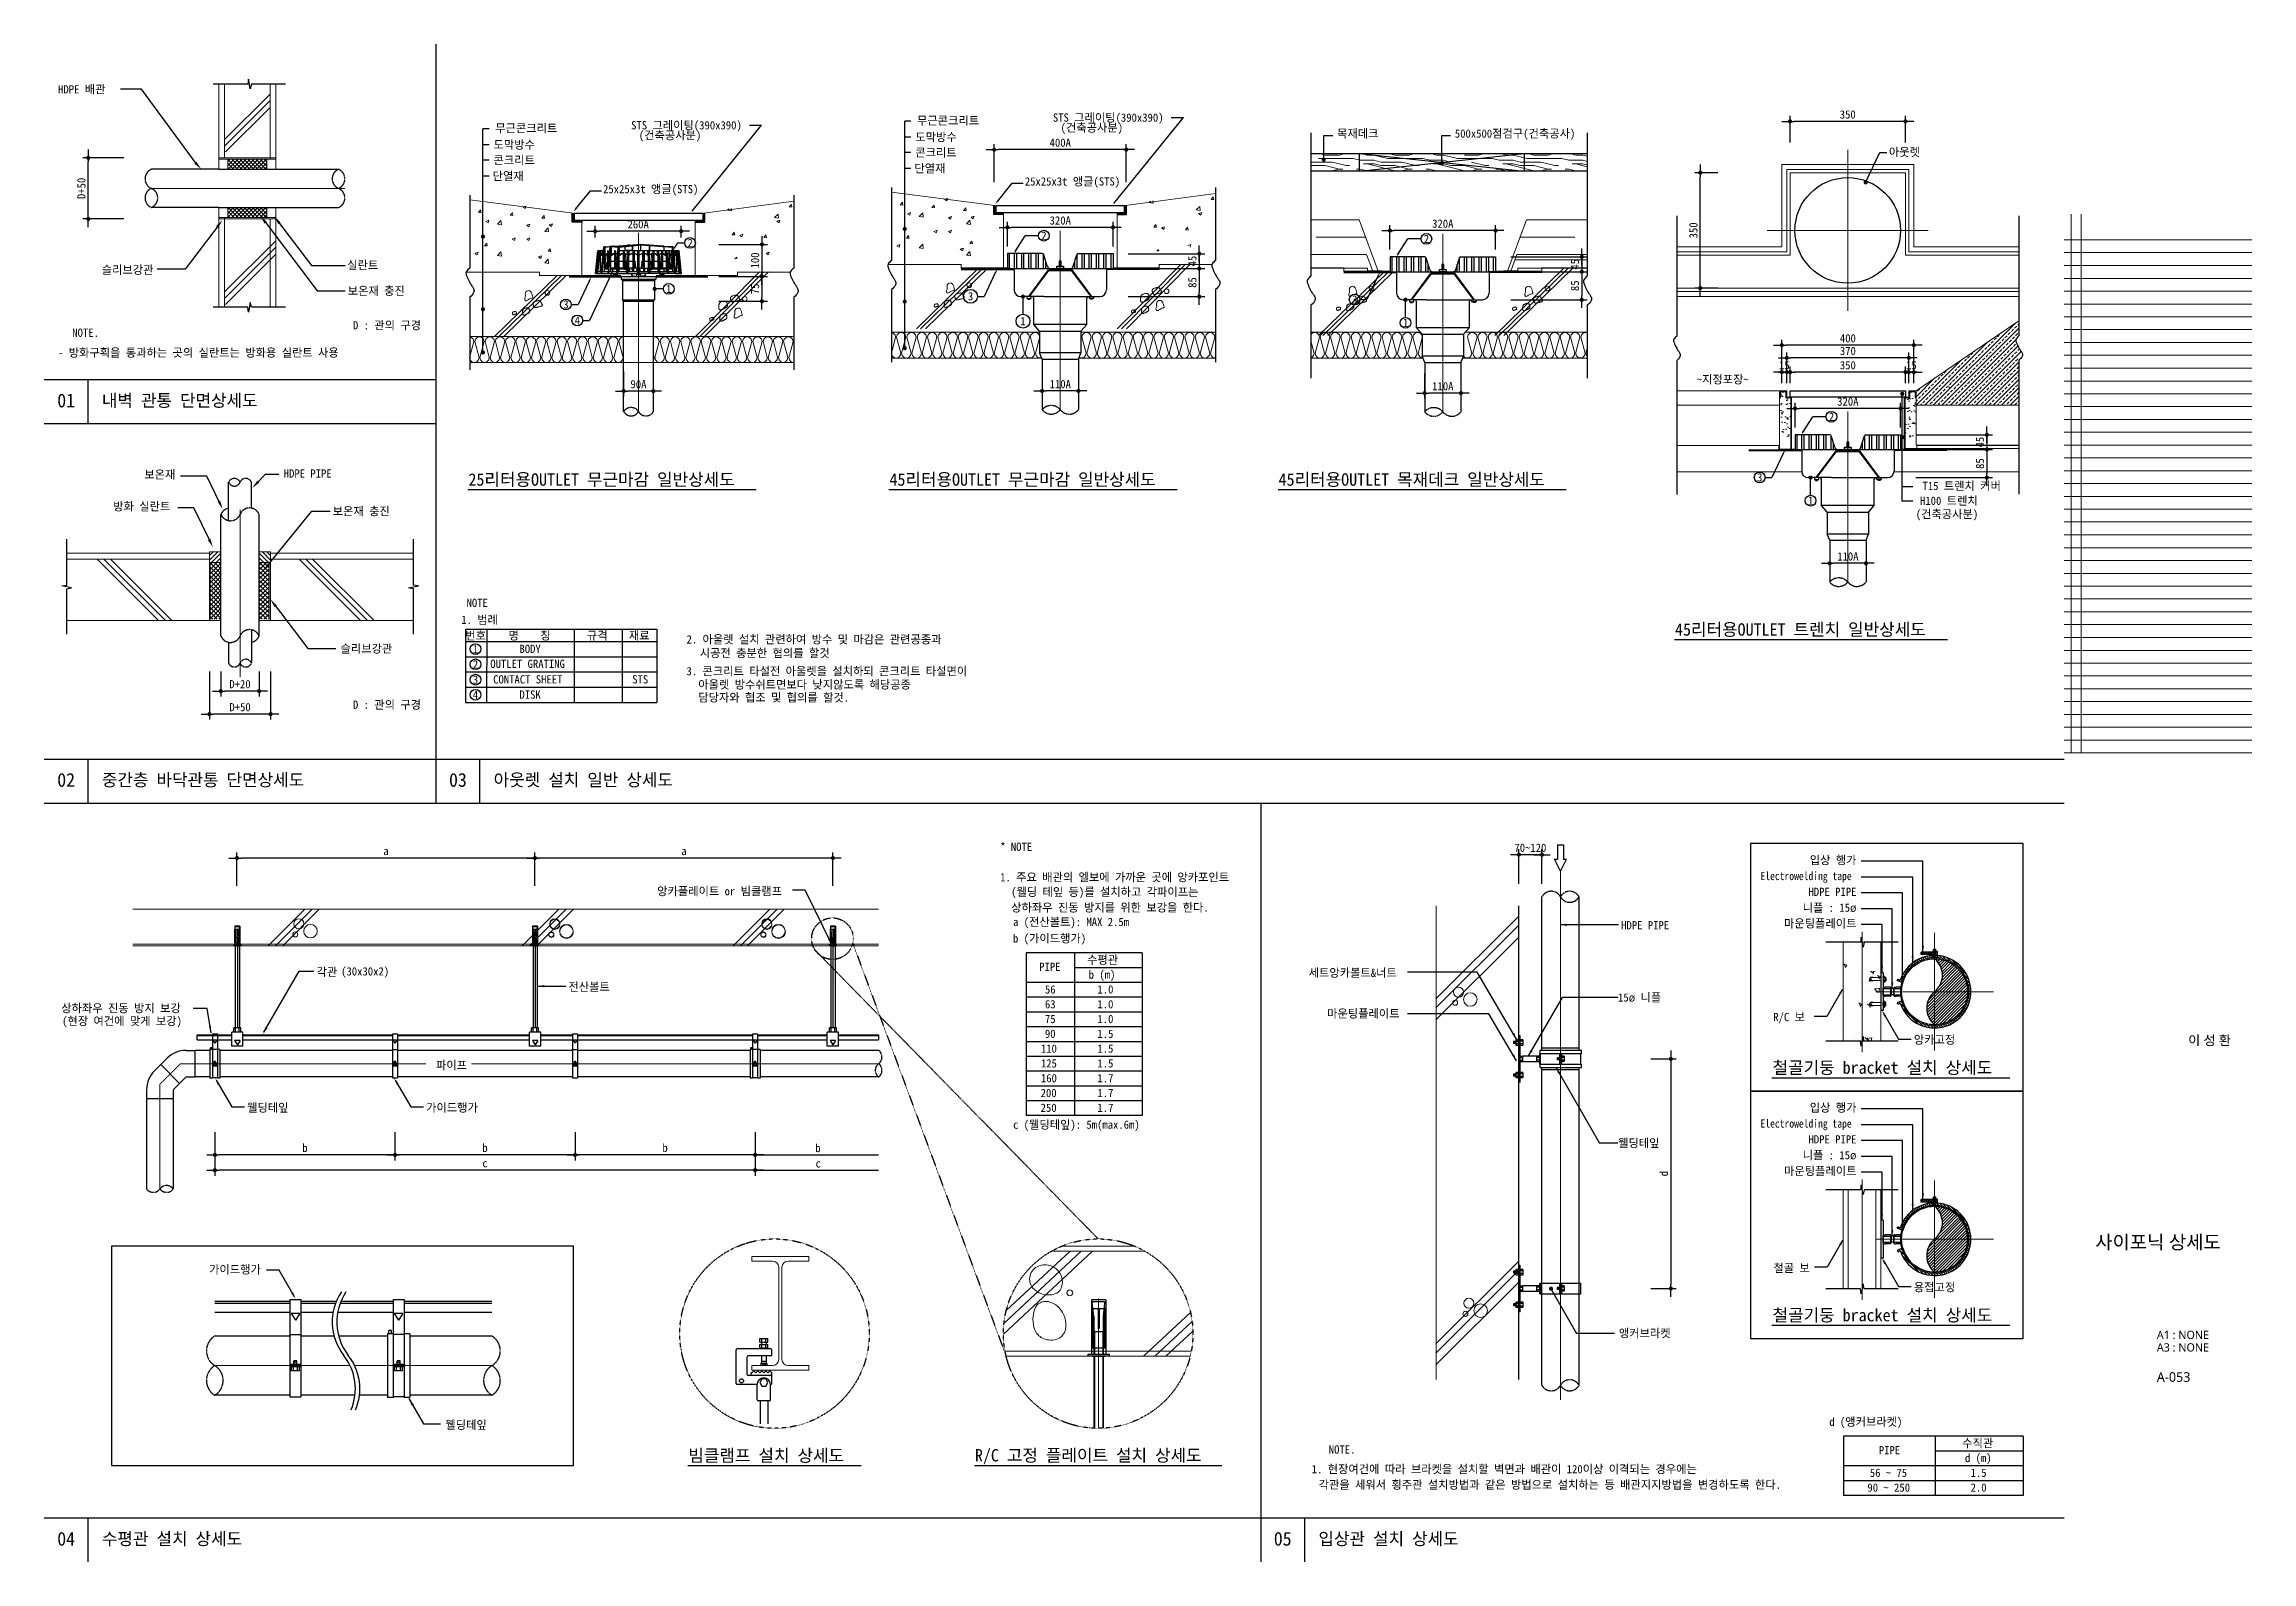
# Model space of a CAD drawing. Header units: millimetres. Extents: x 5104319 to 7084979, y 3076390 to 3633130.
# Drawn here: x 6763779 to 7084979, y 3076390 to 3297270 of the extents above; entities that cross this region are included whole.
import ezdxf
from ezdxf.enums import TextEntityAlignment as Align
from ezdxf.xclip import XClip

# ---------------------------------------------------------------- set-up
doc = ezdxf.new("R2010")
doc.units = ezdxf.units.MM
doc.header["$XCLIPFRAME"] = 2
doc.header["$PDMODE"] = 1
for name, pattern in [('CEN', [8.5, 8, -0.2, 0.1, -0.2]), ('DASHDOTX2', [50.8, 25.4, -12.7, 0, -12.7]), ('HIDDEN', [9.525, 6.35, -3.175])]:
    doc.linetypes.add(name, pattern=pattern)
doc.layers.get('Defpoints').update_dxf_attribs({"color": 140})
for name, color, linetype, lineweight in [('A-BORD-TEXT', 3, 'Continuous', 25), ('A-CNTL', 1, 'CEN', 15), ('A-CONC-LIN1', 2, 'Continuous', 40), ('A-CUTL', 7, 'Continuous', 25), ('A-DIMS', 7, 'Continuous', 25), ('A-ELEV-LIN2', 7, 'Continuous', 25), ('A-ELEV-LIN3', 8, 'Continuous', 18), ('A-MKXS-LEAD', 7, 'Continuous', 25), ('A-MKXS-MAK2', 3, 'DASHDOTX2', 25), ('A-MKXS-TEXT1', 3, 'Continuous', 25), ('A-MKXS-TEXT2', 7, 'Continuous', 25), ('A-MKXX-SYMB', 7, 'Continuous', 25), ('A-SECT-LIN1', 4, 'Continuous', 25), ('A-XXXX-FIN1', 255, 'Continuous', 18), ('A-XXXX-FIN3', 4, 'Continuous', 25), ('A-XXXX-HATC', 8, 'Continuous', 18), ('A-XXXX-INSL1', 15, 'Continuous', 18), ('A-XXXX-NOTE', 3, 'Continuous', 25), ('A-XXXX-STL', 3, 'Continuous', 25), ('A-XXXX-TABL', 7, 'Continuous', 25), ('A-XXXX-TXT1', 3, 'Continuous', 25), ('A-XXXX-TXT2', 3, 'Continuous', 25), ('A-XXXX-WOOD', 7, 'Continuous', 25)]:
    doc.layers.add(name, color=color, linetype=linetype, lineweight=lineweight)
doc.layers.add('A-XXXX-NPLT', color=144, linetype='Continuous', lineweight=15, plot=False)
for name, color, linetype in [('ARCH', 8, 'Continuous'), ('CA-ANNO-TEXT', 3, 'Continuous'), ('MAPS', 7, 'Continuous')]:
    doc.layers.add(name, color=color, linetype=linetype)
doc.styles.add('HY울릉도L', font='')
doc.styles.add('돋움', font='')
doc.styles.add('돋움체', font='')
doc.styles.add('맑은고딕', font='malgun.ttf')
doc.styles.get('HY울릉도L').set_extended_font_data('Dotum')
doc.styles.get('돋움').set_extended_font_data('DotumChe')
doc.styles.get('돋움체').set_extended_font_data('DotumChe')
doc.dimstyles.new('CDIM', dxfattribs={"dimtxt": 3, "dimasz": 1.5, "dimexe": 2, "dimexo": 1, "dimgap": 1, "dimtad": 1, "dimdec": 0, "dimrnd": 0.5, "dimzin": 0, "dimdsep": 32, "dimlunit": 6, "dimtxsty": 'HY울릉도L', "dimblk1": '_CIDOT', "dimblk2": '_CIDOT', "dimsah": 1, "dimcen": 5.5, "dimclrd": 2, "dimclre": 2, "dimclrt": 7, "dimadec": 0, "dimazin": 0, "dimtfac": 1, "dimtdec": 0, "dimtix": 1, "dimtmove": 2, "dimatfit": 1, "dimldrblk": '_CIDOT', "dimfxl": 1, "dimtolj": 1, "dimtzin": 0, "dimlwd": -1, "dimarcsym": 0})

msp = doc.modelspace()

# ---------------------------------------------------------------- texts
at = {"layer": 'A-BORD-TEXT', "style": '맑은고딕'}
msp.add_text('이 성 환', height=1400, dxfattribs=at).set_placement((7081933, 3151599.1), align=Align.RIGHT)
msp.add_text('사이포닉 상세도', height=2000, dxfattribs=at).set_placement((7071328.8, 3122920.2), align=Align.MIDDLE_CENTER)
for s, height, p in [('A1 : NONE', 1200, (7071157, 3108817.7)), ('A3 : NONE', 1200, (7071157, 3107003.8)), ('A-053', 1400, (7071157, 3102589.2))]:
    msp.add_text(s, height=height, dxfattribs=at).set_placement(p)
at = {"layer": 'A-MKXS-TEXT1', "style": '돋움체'}
for s, p in [('내벽 관통 단면상세도', (6772178.8, 3245410.8)), ('중간층 바닥관통 단면상세도', (6772178.8, 3190190.8)), ('아웃렛 설치 일반 상세도', (6829178.8, 3190190.8)), ('수평관 설치 상세도 ', (6772178.8, 3079750.8)), ('입상관 설치 상세도', (6949178.8, 3079750.8))]:
    msp.add_text(s, height=1800, dxfattribs=at).set_placement(p, align=Align.MIDDLE_LEFT)
at = {"layer": 'A-MKXS-TEXT2', "style": '돋움체'}
for s, p in [('2', (6909233.5, 3269397.8)), ('2', (6857761.2, 3268336)), ('2', (6964888.2, 3268930.9)), ('1', (6854661.3, 3261653.6)), ('3', (6898562, 3260566.3)), ('3', (6954449.4, 3260099.4)), ('3', (6839691.6, 3259383.2)), ('4', (6841360.2, 3257065.3)), ('1', (6906175.4, 3256953)), ('1', (6961858.3, 3256718.8)), ('2', (7023818.5, 3243046.2, 0)), ('3', (7013379.8, 3234214.8, 0)), ('1', (7020788.6, 3230834.2, 0)), ('1', (6826537.9, 3209234.1)), ('2', (6826537.9, 3207016.7)), ('4', (6826537.9, 3202581.9)), ('3', (6826537.9, 3204779.9))]:
    msp.add_text(s, height=1200, dxfattribs=at).set_placement(p, align=Align.MIDDLE)
at = {"layer": 'A-XXXX-NOTE', "style": '돋움'}
for s, p in [('NOTE.', (6767873.2, 3254671.8)), ('- 방화구획을 통과하는 곳의 실란트는 방화용 실란트 사용', (6765801.5, 3251772.6)), ('2. 아울렛 설치 관련하여 방수 및 마감은 관련공종과', (6857237, 3210041.6)), ('시공전 충분한 협의를 할것', (6859167.9, 3208056.4)), ('3. 콘크리트 타설전 아울렛을 설치하되 콘크리트 타설면이', (6857237, 3205412.7)), ('아울렛 방수쉬트면보다 낮지않도록 해당공종', (6858947.2, 3203464.2)), ('담당자와 협조 및 협의를 할것.', (6858947.2, 3201583.6)), ('* NOTE', (6902871.1, 3179864.3)), ('1. 주요 배관의 엘보에 가까운 곳에 앙카포인트', (6902871.1, 3175426.2)), ('(웰딩 테잎 등)를 설치하고 각파이프는', (6904473.2, 3173289)), ('상하좌우 진동 방지를 위한 보강을 한다.', (6904473.2, 3171015)), ('a (전산볼트): MAX 2.5m', (6904742.2, 3168919.9)), ('b (가이드행가)', (6904742.2, 3166525.4)), ('수평관', (6915524.7, 3163405.1)), ('PIPE', (6908543.8, 3162393.5)), ('b (m)', (6915754.1, 3161252.6)), ('56', (6909382.8, 3159100)), ('63', (6909382.8, 3156947.5)), ('1.0', (6917019.9, 3159100)), ('1.0', (6917019.9, 3156947.5)), ('75', (6909382.8, 3154794.9)), ('1.0', (6917019.9, 3154794.9)), ('110', (6908795.5, 3150489.8)), ('90', (6909382.8, 3152642.4)), ('1.5', (6917019.9, 3152642.4)), ('1.5', (6917019.9, 3150489.8)), ('125', (6908795.5, 3148337.3)), ('1.5', (6917019.9, 3148337.3)), ('200', (6908757, 3144032.2)), ('160', (6908795.5, 3146184.7)), ('1.7', (6917019.9, 3146184.7)), ('1.7', (6917019.9, 3144032.2)), ('250', (6908757, 3141879.6)), ('1.7', (6917019.9, 3141879.6)), ('c (웰딩테잎): 5m(max.6m)', (6904742.2, 3139420.8)), ('d (앵커브라켓)', (7023494.5, 3096179.2)), ('PIPE', (7030701.8, 3092036.5)), ('수직관', (7042842.9, 3093058.9)), ('d (m)', (7043234.6, 3090906.4)), ('90 ~ 250', (7029044.8, 3086601.3)), ('56 ~ 75', (7029400.1, 3088753.8)), ('2.0', (7044056.7, 3086601.3)), ('1.5', (7044056.7, 3088753.8))]:
    msp.add_text(s, height=1200, dxfattribs=at).set_placement(p)
for s, p in [('NOTE', (6826789.4, 3215951.7)), ('1. 범례', (6827126.5, 3213530)), ('번호', (6826543.5, 3211230.7)), ('명    칭', (6834400, 3211230.7)), ('BODY', (6834477.9, 3209260.8)), ('  규격', (6843479.1, 3211230.7)), ('재료', (6850362.3, 3211230.7)), ('OUTLET GRATING', (6834117.6, 3207083.8)), ('CONTACT SHEET', (6834145.6, 3204826.1)), ('DISK', (6834477.9, 3202608.7)), ('STS', (6850500.8, 3204826.1)), ('NOTE.', (6952614.6, 3092736.7)), ('1. 현장여건에 따라 브라켓을 설치할 벽면과 배관이 120이상 이격되는 경우에는 ', (6976608.8, 3089919.6)), ('각관을 세워서 횡주관 설치방법과 같은 방법으로 설치하는 등 배관지지방법을 변경하도록 한다.', (6982841.7, 3087656.5))]:
    msp.add_text(s, height=1200, dxfattribs=at).set_placement(p, align=Align.MIDDLE)
at = {"layer": 'A-XXXX-TXT1', "style": '돋움체'}
for s, p in [('25리터용OUTLET 무근마감 일반상세도', (6825510, 3233010)), ('45리터용OUTLET 무근마감 일반상세도', (6886764.5, 3233010)), ('45리터용OUTLET 목재데크 일반상세도', (6943376.9, 3233010)), ('45리터용OUTLET 트렌치 일반상세도', (7001055.6, 3211182.9)), ('철골기둥 bracket 설치 상세도', (7015243, 3147420.2)), ('철골기둥 bracket 설치 상세도', (7015243, 3111396.5)), ('빔클램프 설치 상세도', (6857506.2, 3090965)), ('R/C 고정 플레이트 설치 상세도', (6899193.6, 3090999.3))]:
    msp.add_text(s, height=1800, dxfattribs=at).set_placement(p)
at = {"layer": 'A-XXXX-TXT2', "style": '돋움'}
for s, p in [('HDPE 배관 ', (6765803.1, 3290094.1)), ('STS 그레이팅(390x390)', (6849177.8, 3284863.5)), ('STS 그레이팅(390x390)', (6910539.7, 3285977.5)), ('(건축공사분)', (6911662.1, 3284517.6)), ('(건축공사분)', (6850300.3, 3283403.6)), ('목재데크', (6951885.1, 3283659.7)), ('500x500점검구(건축공사)', (6969022.3, 3283659.7)), ('25x25x3t 앵글(STS)', (6845093.4, 3275573.7)), ('25x25x3t 앵글(STS)', (6906455.2, 3276687.7)), ('슬리브강관', (6772151.2, 3263816.8)), ('실란트', (6807875.4, 3264497.8)), ('보온재 충진', (6807949.1, 3260765.1)), ('D : 관의 구경', (6808709.2, 3255752.1)), ('보온재', (6778352.8, 3234028.4)), ('HDPE PIPE', (6798636.5, 3234184.3)), ('방화 실란트', (6773823.8, 3229385.6)), ('보온재 충진', (6805761.9, 3228690.5)), ('(건축공사분)', (7036084.4, 3228269)), ('슬리브강관', (6806895.1, 3208699.1)), ('D : 관의 구경', (6808709.2, 3200532.1)), ('앙카플레이트 or 빔클램프', (6852970.7, 3173391.2)), ('HDPE PIPE', (6993216.2, 3168439.4)), ('각관', (6803417.2, 3161644.3)), ('(30x30x2)', (6806987.7, 3161727)), ('전산볼트', (6840051.8, 3159473.2)), ('세트앙카볼트&너트', (6947754, 3161523.3)), ('상하좌우 진동 방지 보강', (6766267.2, 3156360.5)), ('15ø 니플', (6992769.3, 3157928.3)), ('(현장 여건에 맞게 보강)', (6766395.3, 3154500)), ('마운팅플레이트', (6950437.6, 3155584.2)), ('R/C 보', (7015349.8, 3155080.3)), ('앙카고정', (7035795.6, 3151781.4)), ('파이프', (6820783, 3148066)), ('웰딩테잎', (6793299.8, 3141897.9)), ('가이드행가', (6819348.8, 3141897.9)), ('b', (6875973.8, 3136014.6)), ('웰딩테잎', (6992769.3, 3136744.6)), ('c', (6876016.7, 3133783.3)), ('가이드행가', (6787772.4, 3118336.7)), ('철골 보', (7015376.5, 3118558.7)), ('용접고정', (7035795.6, 3115757.7)), ('앵커브라켓', (6992885.6, 3109071.7)), ('웰딩테잎', (6822149.3, 3095721))]:
    msp.add_text(s, height=1200, dxfattribs=at).set_placement(p)
for s, p in [('무근콘크리트', (6899810.9, 3286140.7)), ('도막방수', (6835181, 3282630.1)), ('무근콘크리트', (6838449.1, 3285026.7)), ('도막방수', (6896542.8, 3283744.1)), ('콘크리트', (6835181, 3280381.7)), ('단열재', (6894908.8, 3279176.7)), ('콘크리트', (6896542.8, 3281495.7)), ('단열재', (6833547, 3278062.7))]:
    msp.add_text(s, height=1200, dxfattribs=at).set_placement(p, align=Align.MIDDLE_RIGHT)
msp.add_text('아웃렛', height=1200, dxfattribs=at).set_placement((7034433.4, 3281593), align=Align.MIDDLE)
for s, p in [('~지정포장~', (7011778.8, 3247877.6)), ('H100 트렌치', (7045099.9, 3230214)), ('T15 트렌치 커버', (7048467.8, 3232377.2)), ('입상 행가', (7027454.1, 3177913.8)), ('HDPE PIPE', (7027454.1, 3173305)), ('니플 : 15ø', (7027454.1, 3171000.7)), ('마운팅플레이트', (7027454.1, 3168696.3)), ('입상 행가', (7027454.1, 3141890)), ('HDPE PIPE', (7027454.1, 3137281.3)), ('니플 : 15ø', (7027454.1, 3134976.9)), ('마운팅플레이트', (7027454.1, 3132672.6))]:
    msp.add_text(s, height=1200, dxfattribs=at).set_placement(p, align=Align.RIGHT)
at = {"layer": 'A-XXXX-TXT2', "style": '돋움', "width": 0.9}
for p in [(7027454.1, 3175609.4), (7027454.1, 3139585.7)]:
    msp.add_text('Electrowelding tape ', height=1200, dxfattribs=at).set_placement(p, align=Align.RIGHT)
at = {"layer": 'CA-ANNO-TEXT', "style": '돋움체'}
for s, p in [('01', (6766978.8, 3245410.8)), ('02', (6766978.8, 3190190.8)), ('03', (6823978.8, 3190190.8)), ('04', (6766978.8, 3079750.8)), ('05', (6943978.8, 3079750.8))]:
    msp.add_text(s, height=2000, dxfattribs=at).set_placement(p, align=Align.MIDDLE_CENTER)

# ---------------------------------------------------------------- blocks, each defined once
blk = doc.blocks.new('NOTE')
at = {"layer": 'A-XXXX-NPLT'}
for p, q in [((1010660, 179733), (1010660, 175813)), ((1010734, 175813), (1010734, 179733)), ((1010610, 179546), (1011975, 179546)), ((1010610, 179453), (1011975, 179453)), ((1010610, 179359), (1011975, 179359)), ((1010610, 179266), (1011975, 179266)), ((1010610, 179173), (1011975, 179173)), ((1010610, 179079), (1011975, 179079)), ((1010610, 178986), (1011975, 178986)), ((1010610, 178893), (1011975, 178893)), ((1010610, 178799), (1011975, 178799)), ((1010610, 178706), (1011975, 178706)), ((1010610, 178613), (1011975, 178613)), ((1010610, 178519), (1011975, 178519)), ((1010610, 178426), (1011975, 178426)), ((1010610, 178333), (1011975, 178333)), ((1010610, 178239), (1011975, 178239)), ((1010610, 178146), (1011975, 178146)), ((1010610, 178053), (1011975, 178053)), ((1010610, 177959), (1011975, 177959)), ((1010610, 177866), (1011975, 177866)), ((1010610, 177773), (1011975, 177773)), ((1010610, 177679), (1011975, 177679)), ((1010610, 177586), (1011975, 177586)), ((1010610, 177493), (1011975, 177493)), ((1010610, 177399), (1011975, 177399)), ((1010610, 177306), (1011975, 177306)), ((1010610, 177213), (1011975, 177213)), ((1010610, 177119), (1011975, 177119)), ((1010610, 177026), (1011975, 177026)), ((1010610, 176933), (1011975, 176933)), ((1010610, 176839), (1011975, 176839)), ((1010610, 176746), (1011975, 176746)), ((1010610, 176653), (1011975, 176653)), ((1010610, 176559), (1011975, 176559)), ((1010610, 176466), (1011975, 176466)), ((1010610, 176373), (1011975, 176373)), ((1010610, 176279), (1011975, 176279)), ((1010610, 176186), (1011975, 176186)), ((1010610, 176093), (1011975, 176093)), ((1010610, 175999), (1011975, 175999)), ((1010610, 175906), (1011975, 175906)), ((1010610, 175813), (1011975, 175813))]:
    blk.add_line(p, q, dxfattribs=at)
blk = doc.blocks.new('_CIDOT')
at = {"color": 0, "linetype": 'ByBlock'}
blk.add_line((2, 0), (-1, 0), dxfattribs=at)
at = {"color": 0, "linetype": 'ByBlock', "const_width": 0.5}
blk.add_lwpolyline([(-0.25, 0, 1), (0.25, 0, 1)], format="xyb", close=True, dxfattribs=at)
blk = doc.blocks.new('*D84')
at = {"layer": 'A-DIMS', "lineweight": -2, "transparency": 16777216}
for p, q in [((6775370, 3280719), (6769402, 3280719)), ((6775370, 3271835), (6769402, 3271835))]:
    blk.add_line(p, q, dxfattribs=at)
at = {"layer": 'A-DIMS', "transparency": 16777216}
blk.add_line((6770202, 3272435), (6770202, 3280119), dxfattribs=at)
at = {"layer": 'Defpoints', "color": 0, "transparency": 16777216}
for p in [(6770202, 3280719), (6775770, 3280719), (6775770, 3271835)]:
    blk.add_point(p, dxfattribs=at)
at = {"layer": 'A-DIMS', "transparency": 16777216, "xscale": 600, "yscale": 600, "zscale": 600}
for p, rotation in [((6770202, 3280719), 90), ((6770202, 3271835), 270)]:
    blk.add_blockref('_CIDOT', p, dxfattribs=dict(at, rotation=rotation))
at = {"layer": 'A-DIMS', "color": 3, "transparency": 16777216, "insert": (6769201, 3276277), "char_height": 1200, "attachment_point": 5, "rotation": 90, "style": '돋움체'}
blk.add_mtext('\\A1;D+50', dxfattribs=at)
blk = doc.blocks.new('*D85')
at = {"layer": 'A-DIMS', "lineweight": -2, "transparency": 16777216}
for p, q in [((6787837, 3205983), (6787837, 3198969)), ((6796721, 3205983), (6796721, 3198969))]:
    blk.add_line(p, q, dxfattribs=at)
at = {"layer": 'A-DIMS', "transparency": 16777216}
blk.add_line((6796121, 3199769), (6788437, 3199769), dxfattribs=at)
at = {"layer": 'Defpoints', "color": 0, "transparency": 16777216}
for p in [(6787837, 3206383), (6796721, 3206383), (6787837, 3199769)]:
    blk.add_point(p, dxfattribs=at)
at = {"layer": 'A-DIMS', "transparency": 16777216, "xscale": 600, "yscale": 600, "zscale": 600, "rotation": 180}
blk.add_blockref('_CIDOT', (6787837, 3199769), dxfattribs=at)
at = {"layer": 'A-DIMS', "transparency": 16777216, "xscale": 600, "yscale": 600, "zscale": 600}
blk.add_blockref('_CIDOT', (6796721, 3199769), dxfattribs=at)
at = {"layer": 'A-DIMS', "color": 3, "transparency": 16777216, "insert": (6792279, 3200770), "char_height": 1200, "attachment_point": 5, "style": '돋움체'}
blk.add_mtext('\\A1;D+50', dxfattribs=at)
blk = doc.blocks.new('*D86')
at = {"layer": 'A-DIMS', "lineweight": -2, "transparency": 16777216}
for p, q in [((6789487, 3205983), (6789487, 3202316)), ((6795055, 3205983), (6795055, 3202316))]:
    blk.add_line(p, q, dxfattribs=at)
at = {"layer": 'A-DIMS', "transparency": 16777216}
blk.add_line((6794455, 3203116), (6790087, 3203116), dxfattribs=at)
at = {"layer": 'Defpoints', "color": 0, "transparency": 16777216}
for p in [(6789487, 3206383), (6795055, 3206383), (6789487, 3203116)]:
    blk.add_point(p, dxfattribs=at)
at = {"layer": 'A-DIMS', "transparency": 16777216, "xscale": 600, "yscale": 600, "zscale": 600, "rotation": 180}
blk.add_blockref('_CIDOT', (6789487, 3203116), dxfattribs=at)
at = {"layer": 'A-DIMS', "transparency": 16777216, "xscale": 600, "yscale": 600, "zscale": 600}
blk.add_blockref('_CIDOT', (6795055, 3203116), dxfattribs=at)
at = {"layer": 'A-DIMS', "color": 3, "transparency": 16777216, "insert": (6792271, 3204116), "char_height": 1200, "attachment_point": 5, "style": '돋움체'}
blk.add_mtext('\\A1;D+20', dxfattribs=at)
blk = doc.blocks.new('*D87')
at = {"layer": 'A-DIMS', "lineweight": -2, "transparency": 16777216}
for p, q in [((6848089, 3249641), (6848089, 3245974)), ((6852409, 3249641), (6852409, 3245974))]:
    blk.add_line(p, q, dxfattribs=at)
at = {"layer": 'A-DIMS', "transparency": 16777216}
blk.add_line((6851809, 3246774), (6848689, 3246774), dxfattribs=at)
at = {"layer": 'Defpoints', "color": 0, "transparency": 16777216}
for p in [(6848089, 3250041), (6852409, 3250041), (6848089, 3246774)]:
    blk.add_point(p, dxfattribs=at)
at = {"layer": 'A-DIMS', "transparency": 16777216, "xscale": 600, "yscale": 600, "zscale": 600, "rotation": 180}
blk.add_blockref('_CIDOT', (6848089, 3246774), dxfattribs=at)
at = {"layer": 'A-DIMS', "transparency": 16777216, "xscale": 600, "yscale": 600, "zscale": 600}
blk.add_blockref('_CIDOT', (6852409, 3246774), dxfattribs=at)
at = {"layer": 'A-DIMS', "color": 3, "transparency": 16777216, "insert": (6850249, 3247775), "char_height": 1200, "attachment_point": 5, "style": '돋움체'}
blk.add_mtext('\\A1;90A', dxfattribs=at)
blk = doc.blocks.new('*D88')
at = {"layer": 'A-DIMS', "lineweight": -2, "transparency": 16777216}
for p, q in [((6861961, 3268123), (6869014, 3268123)), ((6861961, 3263450), (6869014, 3263450))]:
    blk.add_line(p, q, dxfattribs=at)
at = {"layer": 'A-DIMS', "transparency": 16777216}
blk.add_line((6868214, 3267523), (6868214, 3264050), dxfattribs=at)
at = {"layer": 'Defpoints', "color": 0, "transparency": 16777216}
for p in [(6861561, 3268123), (6861561, 3263450), (6868214, 3263450)]:
    blk.add_point(p, dxfattribs=at)
at = {"layer": 'A-DIMS', "transparency": 16777216, "xscale": 600, "yscale": 600, "zscale": 600}
for p, rotation in [((6868214, 3268123), 90), ((6868214, 3263450), 270)]:
    blk.add_blockref('_CIDOT', p, dxfattribs=dict(at, rotation=rotation))
at = {"layer": 'A-DIMS', "color": 3, "transparency": 16777216, "insert": (6867213, 3265786), "char_height": 1200, "attachment_point": 5, "rotation": 90, "style": '돋움체'}
blk.add_mtext('\\A1;100', dxfattribs=at)
blk = doc.blocks.new('*D89')
at = {"layer": 'A-DIMS', "lineweight": -2, "transparency": 16777216}
for p, q in [((6861961, 3263450), (6869014, 3263450)), ((6861961, 3259850), (6869014, 3259850))]:
    blk.add_line(p, q, dxfattribs=at)
at = {"layer": 'A-DIMS', "transparency": 16777216}
blk.add_line((6868214, 3262850), (6868214, 3260450), dxfattribs=at)
at = {"layer": 'Defpoints', "color": 0, "transparency": 16777216}
for p in [(6861561, 3263450), (6861561, 3259850), (6868214, 3259850)]:
    blk.add_point(p, dxfattribs=at)
at = {"layer": 'A-DIMS', "transparency": 16777216, "xscale": 600, "yscale": 600, "zscale": 600}
for p, rotation in [((6868214, 3263450), 90), ((6868214, 3259850), 270)]:
    blk.add_blockref('_CIDOT', p, dxfattribs=dict(at, rotation=rotation))
at = {"layer": 'A-DIMS', "color": 3, "transparency": 16777216, "insert": (6867213, 3261650), "char_height": 1200, "attachment_point": 5, "rotation": 90, "style": '돋움체'}
blk.add_mtext('\\A1;75', dxfattribs=at)
blk = doc.blocks.new('*D90')
at = {"layer": 'A-DIMS', "lineweight": -2, "transparency": 16777216}
for p, q in [((6843945, 3269133), (6843945, 3270850)), ((6856464, 3269133), (6856464, 3270850))]:
    blk.add_line(p, q, dxfattribs=at)
at = {"layer": 'A-DIMS', "transparency": 16777216}
blk.add_line((6855864, 3270050), (6844545, 3270050), dxfattribs=at)
at = {"layer": 'Defpoints', "color": 0, "transparency": 16777216}
for p in [(6843945, 3270050), (6843945, 3268733), (6856464, 3268733)]:
    blk.add_point(p, dxfattribs=at)
at = {"layer": 'A-DIMS', "transparency": 16777216, "xscale": 600, "yscale": 600, "zscale": 600, "rotation": 180}
blk.add_blockref('_CIDOT', (6843945, 3270050), dxfattribs=at)
at = {"layer": 'A-DIMS', "transparency": 16777216, "xscale": 600, "yscale": 600, "zscale": 600}
blk.add_blockref('_CIDOT', (6856464, 3270050), dxfattribs=at)
at = {"layer": 'A-DIMS', "color": 3, "transparency": 16777216, "insert": (6850205, 3271051), "char_height": 1200, "attachment_point": 5, "style": '돋움체'}
blk.add_mtext('\\A1;260A', dxfattribs=at)
blk = doc.blocks.new('*D91')
at = {"layer": 'A-DIMS', "lineweight": -2, "transparency": 16777216}
for p, q in [((6908977, 3249659), (6908977, 3245992)), ((6914257, 3249659), (6914257, 3245992))]:
    blk.add_line(p, q, dxfattribs=at)
at = {"layer": 'A-DIMS', "transparency": 16777216}
blk.add_line((6913657, 3246792), (6909577, 3246792), dxfattribs=at)
at = {"layer": 'Defpoints', "color": 0, "transparency": 16777216}
for p in [(6908977, 3250059), (6914257, 3250059), (6908977, 3246792)]:
    blk.add_point(p, dxfattribs=at)
at = {"layer": 'A-DIMS', "transparency": 16777216, "xscale": 600, "yscale": 600, "zscale": 600, "rotation": 180}
blk.add_blockref('_CIDOT', (6908977, 3246792), dxfattribs=at)
at = {"layer": 'A-DIMS', "transparency": 16777216, "xscale": 600, "yscale": 600, "zscale": 600}
blk.add_blockref('_CIDOT', (6914257, 3246792), dxfattribs=at)
at = {"layer": 'A-DIMS', "color": 3, "transparency": 16777216, "insert": (6911617, 3247792), "char_height": 1200, "attachment_point": 5, "style": '돋움체'}
blk.add_mtext('\\A1;110A', dxfattribs=at)
blk = doc.blocks.new('*D92')
at = {"layer": 'A-DIMS', "lineweight": -2, "transparency": 16777216}
for p, q in [((6902015, 3277190), (6902015, 3282725)), ((6921215, 3277190), (6921215, 3282725))]:
    blk.add_line(p, q, dxfattribs=at)
at = {"layer": 'A-DIMS', "transparency": 16777216}
blk.add_line((6920615, 3281925), (6902615, 3281925), dxfattribs=at)
at = {"layer": 'Defpoints', "color": 0, "transparency": 16777216}
for p in [(6902015, 3281925), (6902015, 3276790), (6921215, 3276790)]:
    blk.add_point(p, dxfattribs=at)
at = {"layer": 'A-DIMS', "transparency": 16777216, "xscale": 600, "yscale": 600, "zscale": 600, "rotation": 180}
blk.add_blockref('_CIDOT', (6902015, 3281925), dxfattribs=at)
at = {"layer": 'A-DIMS', "transparency": 16777216, "xscale": 600, "yscale": 600, "zscale": 600}
blk.add_blockref('_CIDOT', (6921215, 3281925), dxfattribs=at)
at = {"layer": 'A-DIMS', "color": 3, "transparency": 16777216, "insert": (6911615, 3282926), "char_height": 1200, "attachment_point": 5, "style": '돋움체'}
blk.add_mtext('\\A1;400A', dxfattribs=at)
blk = doc.blocks.new('*D93')
at = {"layer": 'A-DIMS', "lineweight": -2, "transparency": 16777216}
for p, q in [((6903932, 3267841), (6903932, 3271404)), ((6919292, 3267841), (6919292, 3271404))]:
    blk.add_line(p, q, dxfattribs=at)
at = {"layer": 'A-DIMS', "transparency": 16777216}
blk.add_line((6918692, 3270604), (6904532, 3270604), dxfattribs=at)
at = {"layer": 'Defpoints', "color": 0, "transparency": 16777216}
for p in [(6903932, 3270604), (6903932, 3267441), (6919292, 3267441)]:
    blk.add_point(p, dxfattribs=at)
at = {"layer": 'A-DIMS', "transparency": 16777216, "xscale": 600, "yscale": 600, "zscale": 600, "rotation": 180}
blk.add_blockref('_CIDOT', (6903932, 3270604), dxfattribs=at)
at = {"layer": 'A-DIMS', "transparency": 16777216, "xscale": 600, "yscale": 600, "zscale": 600}
blk.add_blockref('_CIDOT', (6919292, 3270604), dxfattribs=at)
at = {"layer": 'A-DIMS', "color": 3, "transparency": 16777216, "insert": (6911612, 3271604), "char_height": 1200, "attachment_point": 5, "style": '돋움체'}
blk.add_mtext('\\A1;320A', dxfattribs=at)
blk = doc.blocks.new('*D94')
at = {"layer": 'A-DIMS', "lineweight": -2, "transparency": 16777216}
for p, q in [((6921493, 3266777), (6932638, 3266777)), ((6921493, 3264617), (6932638, 3264617))]:
    blk.add_line(p, q, dxfattribs=at)
at = {"layer": 'A-DIMS', "transparency": 16777216}
for p, q in [((6931838, 3267377), (6931838, 3267977)), ((6931838, 3266777), (6931838, 3264617)), ((6931838, 3264017), (6931838, 3263417))]:
    blk.add_line(p, q, dxfattribs=at)
at = {"layer": 'Defpoints', "color": 0, "transparency": 16777216}
for p in [(6921093, 3266777), (6921093, 3264617), (6931838, 3264617)]:
    blk.add_point(p, dxfattribs=at)
at = {"layer": 'A-DIMS', "transparency": 16777216, "xscale": 600, "yscale": 600, "zscale": 600}
for p, rotation in [((6931838, 3266777), 270), ((6931838, 3264617), 90)]:
    blk.add_blockref('_CIDOT', p, dxfattribs=dict(at, rotation=rotation))
at = {"layer": 'A-DIMS', "color": 3, "transparency": 16777216, "insert": (6930837, 3265697), "char_height": 1200, "attachment_point": 5, "rotation": 90, "style": '돋움체'}
blk.add_mtext('\\A1;45', dxfattribs=at)
blk = doc.blocks.new('*D95')
at = {"layer": 'A-DIMS', "lineweight": -2, "transparency": 16777216}
for p, q in [((6921493, 3264617), (6932638, 3264617)), ((6921493, 3260537), (6932638, 3260537))]:
    blk.add_line(p, q, dxfattribs=at)
at = {"layer": 'A-DIMS', "transparency": 16777216}
blk.add_line((6931838, 3264017), (6931838, 3261137), dxfattribs=at)
at = {"layer": 'Defpoints', "color": 0, "transparency": 16777216}
for p in [(6921093, 3264617), (6921093, 3260537), (6931838, 3260537)]:
    blk.add_point(p, dxfattribs=at)
at = {"layer": 'A-DIMS', "transparency": 16777216, "xscale": 600, "yscale": 600, "zscale": 600}
for p, rotation in [((6931838, 3264617), 90), ((6931838, 3260537), 270)]:
    blk.add_blockref('_CIDOT', p, dxfattribs=dict(at, rotation=rotation))
at = {"layer": 'A-DIMS', "color": 3, "transparency": 16777216, "insert": (6930837, 3262577), "char_height": 1200, "attachment_point": 5, "rotation": 90, "style": '돋움체'}
blk.add_mtext('\\A1;85', dxfattribs=at)
blk = doc.blocks.new('*D96')
at = {"layer": 'A-DIMS', "lineweight": -2, "transparency": 16777216}
for p, q in [((6964631, 3249349), (6964631, 3245682)), ((6969911, 3249349), (6969911, 3245682))]:
    blk.add_line(p, q, dxfattribs=at)
at = {"layer": 'A-DIMS', "transparency": 16777216}
blk.add_line((6969311, 3246482), (6965231, 3246482), dxfattribs=at)
at = {"layer": 'Defpoints', "color": 0, "transparency": 16777216}
for p in [(6964631, 3249749), (6969911, 3249749), (6964631, 3246482)]:
    blk.add_point(p, dxfattribs=at)
at = {"layer": 'A-DIMS', "transparency": 16777216, "xscale": 600, "yscale": 600, "zscale": 600, "rotation": 180}
blk.add_blockref('_CIDOT', (6964631, 3246482), dxfattribs=at)
at = {"layer": 'A-DIMS', "transparency": 16777216, "xscale": 600, "yscale": 600, "zscale": 600}
blk.add_blockref('_CIDOT', (6969911, 3246482), dxfattribs=at)
at = {"layer": 'A-DIMS', "color": 3, "transparency": 16777216, "insert": (6967271, 3247482), "char_height": 1200, "attachment_point": 5, "style": '돋움체'}
blk.add_mtext('\\A1;110A', dxfattribs=at)
blk = doc.blocks.new('*D97')
at = {"layer": 'A-DIMS', "lineweight": -2, "transparency": 16777216}
for p, q in [((6959587, 3267374), (6959587, 3270937)), ((6974947, 3267374), (6974947, 3270937))]:
    blk.add_line(p, q, dxfattribs=at)
at = {"layer": 'A-DIMS', "transparency": 16777216}
blk.add_line((6974347, 3270137), (6960187, 3270137), dxfattribs=at)
at = {"layer": 'Defpoints', "color": 0, "transparency": 16777216}
for p in [(6959587, 3270137), (6959587, 3266974), (6974947, 3266974)]:
    blk.add_point(p, dxfattribs=at)
at = {"layer": 'A-DIMS', "transparency": 16777216, "xscale": 600, "yscale": 600, "zscale": 600, "rotation": 180}
blk.add_blockref('_CIDOT', (6959587, 3270137), dxfattribs=at)
at = {"layer": 'A-DIMS', "transparency": 16777216, "xscale": 600, "yscale": 600, "zscale": 600}
blk.add_blockref('_CIDOT', (6974947, 3270137), dxfattribs=at)
at = {"layer": 'A-DIMS', "color": 3, "transparency": 16777216, "insert": (6967267, 3271137), "char_height": 1200, "attachment_point": 5, "style": '돋움체'}
blk.add_mtext('\\A1;320A', dxfattribs=at)
blk = doc.blocks.new('*D98')
at = {"layer": 'A-DIMS', "transparency": 16777216}
for p, q in [((6987493, 3266910), (6987493, 3267510)), ((6987493, 3266310), (6987493, 3264150)), ((6987493, 3263550), (6987493, 3262950))]:
    blk.add_line(p, q, dxfattribs=at)
at = {"layer": 'A-DIMS', "lineweight": -2, "transparency": 16777216}
for p, q in [((6977147, 3266310), (6988293, 3266310)), ((6977147, 3264150), (6988293, 3264150))]:
    blk.add_line(p, q, dxfattribs=at)
at = {"layer": 'Defpoints', "color": 0, "transparency": 16777216}
for p in [(6976747, 3266310), (6976747, 3264150), (6987493, 3264150)]:
    blk.add_point(p, dxfattribs=at)
at = {"layer": 'A-DIMS', "transparency": 16777216, "xscale": 600, "yscale": 600, "zscale": 600}
for p, rotation in [((6987493, 3266310), 270), ((6987493, 3264150), 90)]:
    blk.add_blockref('_CIDOT', p, dxfattribs=dict(at, rotation=rotation))
at = {"layer": 'A-DIMS', "color": 3, "transparency": 16777216, "insert": (6986492, 3265230), "char_height": 1200, "attachment_point": 5, "rotation": 90, "style": '돋움체'}
blk.add_mtext('\\A1;45', dxfattribs=at)
blk = doc.blocks.new('*D99')
at = {"layer": 'A-DIMS', "lineweight": -2, "transparency": 16777216}
for p, q in [((6977147, 3264150), (6988293, 3264150)), ((6977147, 3260070), (6988293, 3260070))]:
    blk.add_line(p, q, dxfattribs=at)
at = {"layer": 'A-DIMS', "transparency": 16777216}
blk.add_line((6987493, 3263550), (6987493, 3260670), dxfattribs=at)
at = {"layer": 'Defpoints', "color": 0, "transparency": 16777216}
for p in [(6976747, 3264150), (6976747, 3260070), (6987493, 3260070)]:
    blk.add_point(p, dxfattribs=at)
at = {"layer": 'A-DIMS', "transparency": 16777216, "xscale": 600, "yscale": 600, "zscale": 600}
for p, rotation in [((6987493, 3264150), 90), ((6987493, 3260070), 270)]:
    blk.add_blockref('_CIDOT', p, dxfattribs=dict(at, rotation=rotation))
at = {"layer": 'A-DIMS', "color": 3, "transparency": 16777216, "insert": (6986492, 3262110), "char_height": 1200, "attachment_point": 5, "rotation": 90, "style": '돋움체'}
blk.add_mtext('\\A1;85', dxfattribs=at)
blk = doc.blocks.new('*D100')
at = {"layer": 'A-DIMS', "lineweight": -2, "transparency": 16777216}
for p, q in [((7018518, 3241490, 0), (7018518, 3245052, 0)), ((7033878, 3241490, 0), (7033878, 3245052, 0))]:
    blk.add_line(p, q, dxfattribs=at)
at = {"layer": 'A-DIMS', "transparency": 16777216}
blk.add_line((7033278, 3244252, 0), (7019118, 3244252, 0), dxfattribs=at)
at = {"layer": 'Defpoints', "color": 0, "transparency": 16777216}
for p in [(7018518, 3244252, 0), (7018518, 3241090, 0), (7033878, 3241090, 0)]:
    blk.add_point(p, dxfattribs=at)
at = {"layer": 'A-DIMS', "transparency": 16777216, "xscale": 600, "yscale": 600, "zscale": 600, "rotation": 180}
blk.add_blockref('_CIDOT', (7018518, 3244252, 0), dxfattribs=at)
at = {"layer": 'A-DIMS', "transparency": 16777216, "xscale": 600, "yscale": 600, "zscale": 600}
blk.add_blockref('_CIDOT', (7033878, 3244252, 0), dxfattribs=at)
at = {"layer": 'A-DIMS', "color": 3, "transparency": 16777216, "insert": (7026198, 3245253, 0), "char_height": 1200, "attachment_point": 5, "style": '돋움체'}
blk.add_mtext('\\A1;320A', dxfattribs=at)
blk = doc.blocks.new('*D101')
at = {"layer": 'A-DIMS', "lineweight": -2, "transparency": 16777216}
for p, q in [((7016602, 3247933, 0), (7016602, 3254253, 0)), ((7035802, 3247933, 0), (7035802, 3254253, 0))]:
    blk.add_line(p, q, dxfattribs=at)
at = {"layer": 'A-DIMS', "transparency": 16777216}
blk.add_line((7035202, 3253453, 0), (7017202, 3253453, 0), dxfattribs=at)
at = {"layer": 'Defpoints', "color": 0, "transparency": 16777216}
for p in [(7016602, 3253453, 0), (7016602, 3247533, 0), (7035802, 3247533, 0)]:
    blk.add_point(p, dxfattribs=at)
at = {"layer": 'A-DIMS', "transparency": 16777216, "xscale": 600, "yscale": 600, "zscale": 600, "rotation": 180}
blk.add_blockref('_CIDOT', (7016602, 3253453, 0), dxfattribs=at)
at = {"layer": 'A-DIMS', "transparency": 16777216, "xscale": 600, "yscale": 600, "zscale": 600}
blk.add_blockref('_CIDOT', (7035802, 3253453, 0), dxfattribs=at)
at = {"layer": 'A-DIMS', "color": 3, "transparency": 16777216, "insert": (7026202, 3254454, 0), "char_height": 1200, "attachment_point": 5, "style": '돋움체'}
blk.add_mtext('\\A1;400', dxfattribs=at)
blk = doc.blocks.new('*D102')
at = {"layer": 'A-DIMS', "lineweight": -2, "transparency": 16777216}
for p, q in [((7017322, 3247933, 0), (7017322, 3252413, 0)), ((7035082, 3247933, 0), (7035082, 3252413, 0))]:
    blk.add_line(p, q, dxfattribs=at)
at = {"layer": 'A-DIMS', "transparency": 16777216}
blk.add_line((7034482, 3251613, 0), (7017922, 3251613, 0), dxfattribs=at)
at = {"layer": 'Defpoints', "color": 0, "transparency": 16777216}
for p in [(7017322, 3251613, 0), (7017322, 3247533, 0), (7035082, 3247533, 0)]:
    blk.add_point(p, dxfattribs=at)
at = {"layer": 'A-DIMS', "transparency": 16777216, "xscale": 600, "yscale": 600, "zscale": 600, "rotation": 180}
blk.add_blockref('_CIDOT', (7017322, 3251613, 0), dxfattribs=at)
at = {"layer": 'A-DIMS', "transparency": 16777216, "xscale": 600, "yscale": 600, "zscale": 600}
blk.add_blockref('_CIDOT', (7035082, 3251613, 0), dxfattribs=at)
at = {"layer": 'A-DIMS', "color": 3, "transparency": 16777216, "insert": (7026202, 3252613, 0), "char_height": 1200, "attachment_point": 5, "style": '돋움체'}
blk.add_mtext('\\A1;370', dxfattribs=at)
blk = doc.blocks.new('*D103')
at = {"layer": 'A-DIMS', "lineweight": -2, "transparency": 16777216}
for p, q in [((7017802, 3247933, 0), (7017802, 3250334, 0)), ((7034602, 3247933, 0), (7034602, 3250334, 0))]:
    blk.add_line(p, q, dxfattribs=at)
at = {"layer": 'A-DIMS', "transparency": 16777216}
blk.add_line((7034002, 3249534, 0), (7018402, 3249534, 0), dxfattribs=at)
at = {"layer": 'Defpoints', "color": 0, "transparency": 16777216}
for p in [(7017802, 3249534, 0), (7017802, 3247533, 0), (7034602, 3247533, 0)]:
    blk.add_point(p, dxfattribs=at)
at = {"layer": 'A-DIMS', "transparency": 16777216, "xscale": 600, "yscale": 600, "zscale": 600, "rotation": 180}
blk.add_blockref('_CIDOT', (7017802, 3249534, 0), dxfattribs=at)
at = {"layer": 'A-DIMS', "transparency": 16777216, "xscale": 600, "yscale": 600, "zscale": 600}
blk.add_blockref('_CIDOT', (7034602, 3249534, 0), dxfattribs=at)
at = {"layer": 'A-DIMS', "color": 3, "transparency": 16777216, "insert": (7026202, 3250534, 0), "char_height": 1200, "attachment_point": 5, "style": '돋움체'}
blk.add_mtext('\\A1;350', dxfattribs=at)
blk = doc.blocks.new('*D104')
at = {"layer": 'A-DIMS', "transparency": 16777216}
for p, q in [((7016002, 3249534, 0), (7015402, 3249534, 0)), ((7017322, 3249534, 0), (7016602, 3249534, 0)), ((7017922, 3249534, 0), (7018522, 3249534, 0))]:
    blk.add_line(p, q, dxfattribs=at)
at = {"layer": 'A-DIMS', "lineweight": -2, "transparency": 16777216}
for p, q in [((7016602, 3247933, 0), (7016602, 3250334, 0)), ((7017322, 3247933, 0), (7017322, 3250334, 0))]:
    blk.add_line(p, q, dxfattribs=at)
at = {"layer": 'Defpoints', "color": 0, "transparency": 16777216}
for p in [(7016602, 3249534, 0), (7016602, 3247533, 0), (7017322, 3247533, 0)]:
    blk.add_point(p, dxfattribs=at)
at = {"layer": 'A-DIMS', "transparency": 16777216, "xscale": 600, "yscale": 600, "zscale": 600}
blk.add_blockref('_CIDOT', (7016602, 3249534, 0), dxfattribs=at)
at = {"layer": 'A-DIMS', "transparency": 16777216, "xscale": 600, "yscale": 600, "zscale": 600, "rotation": 180}
blk.add_blockref('_CIDOT', (7017322, 3249534, 0), dxfattribs=at)
at = {"layer": 'A-DIMS', "color": 3, "transparency": 16777216, "insert": (7016962, 3250534, 0), "char_height": 1200, "attachment_point": 5, "style": '돋움체'}
blk.add_mtext('\\A1;15', dxfattribs=at)
blk = doc.blocks.new('*D105')
at = {"layer": 'A-DIMS', "transparency": 16777216}
for p, q in [((7034482, 3249534, 0), (7033882, 3249534, 0)), ((7035802, 3249534, 0), (7035082, 3249534, 0)), ((7036402, 3249534, 0), (7037002, 3249534, 0))]:
    blk.add_line(p, q, dxfattribs=at)
at = {"layer": 'A-DIMS', "lineweight": -2, "transparency": 16777216}
for p, q in [((7035082, 3247933, 0), (7035082, 3250334, 0)), ((7035802, 3247933, 0), (7035802, 3250334, 0))]:
    blk.add_line(p, q, dxfattribs=at)
at = {"layer": 'Defpoints', "color": 0, "transparency": 16777216}
for p in [(7035082, 3249534, 0), (7035082, 3247533, 0), (7035802, 3247533, 0)]:
    blk.add_point(p, dxfattribs=at)
at = {"layer": 'A-DIMS', "transparency": 16777216, "xscale": 600, "yscale": 600, "zscale": 600}
blk.add_blockref('_CIDOT', (7035082, 3249534, 0), dxfattribs=at)
at = {"layer": 'A-DIMS', "transparency": 16777216, "xscale": 600, "yscale": 600, "zscale": 600, "rotation": 180}
blk.add_blockref('_CIDOT', (7035802, 3249534, 0), dxfattribs=at)
at = {"layer": 'A-DIMS', "color": 3, "transparency": 16777216, "insert": (7035442, 3250534, 0), "char_height": 1200, "attachment_point": 5, "style": '돋움체'}
blk.add_mtext('\\A1;15', dxfattribs=at)
blk = doc.blocks.new('*D106')
at = {"layer": 'A-DIMS', "transparency": 16777216}
for p, q in [((7046423, 3241026, 0), (7046423, 3241626, 0)), ((7046423, 3240426, 0), (7046423, 3238266, 0)), ((7046423, 3237666, 0), (7046423, 3237066, 0))]:
    blk.add_line(p, q, dxfattribs=at)
at = {"layer": 'A-DIMS', "lineweight": -2, "transparency": 16777216}
for p, q in [((7036078, 3240426, 0), (7047223, 3240426, 0)), ((7036078, 3238266, 0), (7047223, 3238266, 0))]:
    blk.add_line(p, q, dxfattribs=at)
at = {"layer": 'Defpoints', "color": 0, "transparency": 16777216}
for p in [(7035678, 3240426, 0), (7035678, 3238266, 0), (7046423, 3238266, 0)]:
    blk.add_point(p, dxfattribs=at)
at = {"layer": 'A-DIMS', "transparency": 16777216, "xscale": 600, "yscale": 600, "zscale": 600}
for p, rotation in [((7046423, 3240426, 0), 270), ((7046423, 3238266, 0), 90)]:
    blk.add_blockref('_CIDOT', p, dxfattribs=dict(at, rotation=rotation))
at = {"layer": 'A-DIMS', "color": 3, "transparency": 16777216, "insert": (7045422, 3239346, 0), "char_height": 1200, "attachment_point": 5, "rotation": 90, "style": '돋움체'}
blk.add_mtext('\\A1;45', dxfattribs=at)
blk = doc.blocks.new('*D107')
at = {"layer": 'A-DIMS', "lineweight": -2, "transparency": 16777216}
for p, q in [((7036078, 3238266, 0), (7047223, 3238266, 0)), ((7036078, 3234186, 0), (7047223, 3234186, 0))]:
    blk.add_line(p, q, dxfattribs=at)
at = {"layer": 'A-DIMS', "transparency": 16777216}
blk.add_line((7046423, 3237666, 0), (7046423, 3234786, 0), dxfattribs=at)
at = {"layer": 'Defpoints', "color": 0, "transparency": 16777216}
for p in [(7035678, 3238266, 0), (7035678, 3234186, 0), (7046423, 3234186, 0)]:
    blk.add_point(p, dxfattribs=at)
at = {"layer": 'A-DIMS', "transparency": 16777216, "xscale": 600, "yscale": 600, "zscale": 600}
for p, rotation in [((7046423, 3238266, 0), 90), ((7046423, 3234186, 0), 270)]:
    blk.add_blockref('_CIDOT', p, dxfattribs=dict(at, rotation=rotation))
at = {"layer": 'A-DIMS', "color": 3, "transparency": 16777216, "insert": (7045422, 3236226, 0), "char_height": 1200, "attachment_point": 5, "rotation": 90, "style": '돋움체'}
blk.add_mtext('\\A1;85', dxfattribs=at)
blk = doc.blocks.new('*D108')
at = {"layer": 'A-DIMS', "lineweight": -2, "transparency": 16777216}
for p, q in [((7023562, 3224578), (7023562, 3220911)), ((7028842, 3224578), (7028842, 3220911))]:
    blk.add_line(p, q, dxfattribs=at)
at = {"layer": 'A-DIMS', "transparency": 16777216}
blk.add_line((7028242, 3221711), (7024162, 3221711), dxfattribs=at)
at = {"layer": 'Defpoints', "color": 0, "transparency": 16777216}
for p in [(7023562, 3224978), (7028842, 3224978), (7023562, 3221711)]:
    blk.add_point(p, dxfattribs=at)
at = {"layer": 'A-DIMS', "transparency": 16777216, "xscale": 600, "yscale": 600, "zscale": 600, "rotation": 180}
blk.add_blockref('_CIDOT', (7023562, 3221711), dxfattribs=at)
at = {"layer": 'A-DIMS', "transparency": 16777216, "xscale": 600, "yscale": 600, "zscale": 600}
blk.add_blockref('_CIDOT', (7028842, 3221711), dxfattribs=at)
at = {"layer": 'A-DIMS', "color": 3, "transparency": 16777216, "insert": (7026202, 3222711), "char_height": 1200, "attachment_point": 5, "style": '돋움체'}
blk.add_mtext('\\A1;110A', dxfattribs=at)
blk = doc.blocks.new('*D109')
at = {"layer": 'A-DIMS', "lineweight": -2, "transparency": 16777216}
for p, q in [((7017786, 3282967), (7017786, 3286828)), ((7034586, 3282967), (7034586, 3286828))]:
    blk.add_line(p, q, dxfattribs=at)
at = {"layer": 'A-DIMS', "transparency": 16777216}
blk.add_line((7033986, 3286028), (7018386, 3286028), dxfattribs=at)
at = {"layer": 'Defpoints', "color": 0, "transparency": 16777216}
for p in [(7017786, 3286028), (7017786, 3282567, 0), (7034586, 3282567, 0)]:
    blk.add_point(p, dxfattribs=at)
at = {"layer": 'A-DIMS', "transparency": 16777216, "xscale": 600, "yscale": 600, "zscale": 600, "rotation": 180}
blk.add_blockref('_CIDOT', (7017786, 3286028), dxfattribs=at)
at = {"layer": 'A-DIMS', "transparency": 16777216, "xscale": 600, "yscale": 600, "zscale": 600}
blk.add_blockref('_CIDOT', (7034586, 3286028), dxfattribs=at)
at = {"layer": 'A-DIMS', "color": 3, "transparency": 16777216, "insert": (7026186, 3287029), "char_height": 1200, "attachment_point": 5, "style": '돋움체'}
blk.add_mtext('\\A1;350', dxfattribs=at)
blk = doc.blocks.new('*D110')
at = {"layer": 'A-DIMS', "lineweight": -2, "transparency": 16777216}
for p, q in [((7007275, 3278564, 0), (7003934, 3278564, 0)), ((7007275, 3261764, 0), (7003934, 3261764, 0))]:
    blk.add_line(p, q, dxfattribs=at)
at = {"layer": 'A-DIMS', "transparency": 16777216}
blk.add_line((7004734, 3262364, 0), (7004734, 3277964, 0), dxfattribs=at)
at = {"layer": 'Defpoints', "color": 0, "transparency": 16777216}
for p in [(7004734, 3278564, 0), (7007675, 3278564, 0), (7007675, 3261764, 0)]:
    blk.add_point(p, dxfattribs=at)
at = {"layer": 'A-DIMS', "transparency": 16777216, "xscale": 600, "yscale": 600, "zscale": 600}
for p, rotation in [((7004734, 3278564, 0), 90), ((7004734, 3261764, 0), 270)]:
    blk.add_blockref('_CIDOT', p, dxfattribs=dict(at, rotation=rotation))
at = {"layer": 'A-DIMS', "color": 3, "transparency": 16777216, "insert": (7003733, 3270164, 0), "char_height": 1200, "attachment_point": 5, "rotation": 90, "style": '돋움체'}
blk.add_mtext('\\A1;350', dxfattribs=at)
blk = doc.blocks.new('INSUL')
at = {"layer": 'A-XXXX-INSL1'}
for p, q in [((0.224, 0.894), (0.199, 0.802)), ((0.291, 0.961), (0.224, 0.894)), ((0.382, 0.985), (0.291, 0.961)), ((0.473, 0.961), (0.382, 0.985)), ((0.54, 0.894), (0.473, 0.961)), ((0.565, 0.802), (0.54, 0.894)), ((0.024, 0.274), (0, 0.183)), ((0, 0.183), (0.024, 0.092)), ((0.024, 0.092), (0.091, 0.025)), ((0.091, 0.025), (0.183, 0)), ((0.183, 0), (0.274, 0.025)), ((0.365, 0.183), (0.199, 0.802)), ((0.274, 0.025), (0.341, 0.092)), ((0.341, 0.092), (0.365, 0.183)), ((0.423, 0.274), (0.565, 0.802))]:
    blk.add_line(p, q, dxfattribs=at)
blk = doc.blocks.new('*D76')
at = {"layer": 'A-DIMS', "lineweight": -2, "transparency": 16777216}
for p, q in [((6791834, 3174751), (6791834, 3179622)), ((6835183, 3174751), (6835183, 3179622))]:
    blk.add_line(p, q, dxfattribs=at)
at = {"layer": 'A-DIMS', "transparency": 16777216}
blk.add_line((6834583, 3178822), (6792434, 3178822), dxfattribs=at)
at = {"layer": 'Defpoints', "color": 0, "transparency": 16777216}
for p in [(6791834, 3178822), (6791834, 3174351), (6835183, 3174351)]:
    blk.add_point(p, dxfattribs=at)
at = {"layer": 'A-DIMS', "transparency": 16777216, "xscale": 600, "yscale": 600, "zscale": 600, "rotation": 180}
blk.add_blockref('_CIDOT', (6791834, 3178822), dxfattribs=at)
at = {"layer": 'A-DIMS', "transparency": 16777216, "xscale": 600, "yscale": 600, "zscale": 600}
blk.add_blockref('_CIDOT', (6835183, 3178822), dxfattribs=at)
at = {"layer": 'A-DIMS', "color": 3, "transparency": 16777216, "insert": (6813509, 3179835), "char_height": 1200, "attachment_point": 5, "style": '돋움체'}
blk.add_mtext('\\A1;a', dxfattribs=at)
blk = doc.blocks.new('*D77')
at = {"layer": 'A-DIMS', "lineweight": -2, "transparency": 16777216}
for p, q in [((6835183, 3174751), (6835183, 3179622)), ((6878533, 3174751), (6878533, 3179622))]:
    blk.add_line(p, q, dxfattribs=at)
at = {"layer": 'A-DIMS', "transparency": 16777216}
blk.add_line((6877933, 3178822), (6835783, 3178822), dxfattribs=at)
at = {"layer": 'Defpoints', "color": 0, "transparency": 16777216}
for p in [(6835183, 3178822), (6835183, 3174351), (6878533, 3174351)]:
    blk.add_point(p, dxfattribs=at)
at = {"layer": 'A-DIMS', "transparency": 16777216, "xscale": 600, "yscale": 600, "zscale": 600, "rotation": 180}
blk.add_blockref('_CIDOT', (6835183, 3178822), dxfattribs=at)
at = {"layer": 'A-DIMS', "transparency": 16777216, "xscale": 600, "yscale": 600, "zscale": 600}
blk.add_blockref('_CIDOT', (6878533, 3178822), dxfattribs=at)
at = {"layer": 'A-DIMS', "color": 3, "transparency": 16777216, "insert": (6856858, 3179835), "char_height": 1200, "attachment_point": 5, "style": '돋움체'}
blk.add_mtext('\\A1;a', dxfattribs=at)
blk = doc.blocks.new('*D78')
at = {"layer": 'A-DIMS', "lineweight": -2, "transparency": 16777216}
for p, q in [((6788625, 3138949), (6788625, 3132587)), ((6867220, 3138949), (6867220, 3132587))]:
    blk.add_line(p, q, dxfattribs=at)
at = {"layer": 'A-DIMS', "transparency": 16777216}
blk.add_line((6866620, 3133387), (6789225, 3133387), dxfattribs=at)
at = {"layer": 'Defpoints', "color": 0, "transparency": 16777216}
for p in [(6788625, 3139349), (6867220, 3139349), (6788625, 3133387)]:
    blk.add_point(p, dxfattribs=at)
at = {"layer": 'A-DIMS', "transparency": 16777216, "xscale": 600, "yscale": 600, "zscale": 600, "rotation": 180}
blk.add_blockref('_CIDOT', (6788625, 3133387), dxfattribs=at)
at = {"layer": 'A-DIMS', "transparency": 16777216, "xscale": 600, "yscale": 600, "zscale": 600}
blk.add_blockref('_CIDOT', (6867220, 3133387), dxfattribs=at)
at = {"layer": 'A-DIMS', "color": 3, "transparency": 16777216, "insert": (6827923, 3134399), "char_height": 1200, "attachment_point": 5, "style": '돋움체'}
blk.add_mtext('\\A1;c', dxfattribs=at)
blk = doc.blocks.new('*D79')
at = {"layer": 'A-DIMS', "lineweight": -2, "transparency": 16777216}
for p, q in [((6841022, 3138949), (6841022, 3134817)), ((6867220, 3138949), (6867220, 3134817))]:
    blk.add_line(p, q, dxfattribs=at)
at = {"layer": 'A-DIMS', "transparency": 16777216}
blk.add_line((6866620, 3135617), (6841622, 3135617), dxfattribs=at)
at = {"layer": 'Defpoints', "color": 0, "transparency": 16777216}
for p in [(6841022, 3139349), (6867220, 3139349), (6841022, 3135617)]:
    blk.add_point(p, dxfattribs=at)
at = {"layer": 'A-DIMS', "transparency": 16777216, "xscale": 600, "yscale": 600, "zscale": 600, "rotation": 180}
blk.add_blockref('_CIDOT', (6841022, 3135617), dxfattribs=at)
at = {"layer": 'A-DIMS', "transparency": 16777216, "xscale": 600, "yscale": 600, "zscale": 600}
blk.add_blockref('_CIDOT', (6867220, 3135617), dxfattribs=at)
at = {"layer": 'A-DIMS', "color": 3, "transparency": 16777216, "insert": (6854121, 3136630), "char_height": 1200, "attachment_point": 5, "style": '돋움체'}
blk.add_mtext('\\A1;b', dxfattribs=at)
blk = doc.blocks.new('*D80')
at = {"layer": 'A-DIMS', "lineweight": -2, "transparency": 16777216}
for p, q in [((6814823, 3138949), (6814823, 3134817)), ((6841022, 3138949), (6841022, 3134817))]:
    blk.add_line(p, q, dxfattribs=at)
at = {"layer": 'A-DIMS', "transparency": 16777216}
blk.add_line((6840422, 3135617), (6815423, 3135617), dxfattribs=at)
at = {"layer": 'Defpoints', "color": 0, "transparency": 16777216}
for p in [(6814823, 3139349), (6841022, 3139349), (6814823, 3135617)]:
    blk.add_point(p, dxfattribs=at)
at = {"layer": 'A-DIMS', "transparency": 16777216, "xscale": 600, "yscale": 600, "zscale": 600, "rotation": 180}
blk.add_blockref('_CIDOT', (6814823, 3135617), dxfattribs=at)
at = {"layer": 'A-DIMS', "transparency": 16777216, "xscale": 600, "yscale": 600, "zscale": 600}
blk.add_blockref('_CIDOT', (6841022, 3135617), dxfattribs=at)
at = {"layer": 'A-DIMS', "color": 3, "transparency": 16777216, "insert": (6827923, 3136630), "char_height": 1200, "attachment_point": 5, "style": '돋움체'}
blk.add_mtext('\\A1;b', dxfattribs=at)
blk = doc.blocks.new('*D81')
at = {"layer": 'A-DIMS', "lineweight": -2, "transparency": 16777216}
for p, q in [((6788625, 3138949), (6788625, 3134817)), ((6814823, 3138949), (6814823, 3134817))]:
    blk.add_line(p, q, dxfattribs=at)
at = {"layer": 'A-DIMS', "transparency": 16777216}
blk.add_line((6814223, 3135617), (6789225, 3135617), dxfattribs=at)
at = {"layer": 'Defpoints', "color": 0, "transparency": 16777216}
for p in [(6788625, 3139349), (6814823, 3139349), (6788625, 3135617)]:
    blk.add_point(p, dxfattribs=at)
at = {"layer": 'A-DIMS', "transparency": 16777216, "xscale": 600, "yscale": 600, "zscale": 600, "rotation": 180}
blk.add_blockref('_CIDOT', (6788625, 3135617), dxfattribs=at)
at = {"layer": 'A-DIMS', "transparency": 16777216, "xscale": 600, "yscale": 600, "zscale": 600}
blk.add_blockref('_CIDOT', (6814823, 3135617), dxfattribs=at)
at = {"layer": 'A-DIMS', "color": 3, "transparency": 16777216, "insert": (6801724, 3136630), "char_height": 1200, "attachment_point": 5, "style": '돋움체'}
blk.add_mtext('\\A1;b', dxfattribs=at)
blk = doc.blocks.new('*X75')
at = {"color": 0}
for p, q in [((73725.31, 74970.12), (73724.56, 74969.98)), ((73724.75, 74969.64), (73724.56, 74969.8)), ((73724.73, 74969.41), (73724.8, 74970.19)), ((73725.27, 74969.22), (73725.27, 74969.22)), ((73728.1, 74968.86), (73728.1, 74968.86)), ((73730.46, 74970.84), (73730.46, 74970.84)), ((73732.29, 74970.59), (73732.29, 74970.59)), ((73734.59, 74971.45), (73733.84, 74972.09)), ((73734.86, 74971.88), (73734.33, 74971.78)), ((73734.57, 74971.23), (73734.64, 74972.01)), ((73724.91, 74967.26), (73724.91, 74967.26)), ((73728.75, 74963.91), (73728.75, 74963.91)), ((73729.26, 74967.1), (73729.26, 74967.1)), ((73729.42, 74967.45), (73729.42, 74967.45)), ((73730.74, 74962.77), (73729.95, 74963.03)), ((73730.37, 74962.23), (73730.02, 74963.15)), ((73730.16, 74963.86), (73730.16, 74963.86)), ((73730.33, 74962.12), (73730.77, 74962.77)), ((73733.77, 74962.07), (73733.02, 74962.7)), ((73733.26, 74965.42), (73733.26, 74965.42)), ((73734.33, 74962.55), (73733.51, 74962.4)), ((73733.6, 74962.96), (73733.6, 74962.96)), ((73733.62, 74966.94), (73733.62, 74966.94)), ((73733.75, 74961.84), (73733.82, 74962.63)), ((73724.98, 74962.23), (73724.98, 74962.23)), ((73725.89, 74960.46), (73725.89, 74960.46)), ((73729.18, 74960.64), (73729.18, 74960.64)), ((73729.87, 74956.87), (73729.87, 74956.87)), ((73730.24, 74960.3), (73730.24, 74960.3)), ((73730.73, 74959.82), (73730.73, 74959.82)), ((73733.91, 74960.47), (73733.91, 74960.47)), ((73734.34, 74957.19), (73734.34, 74957.19)), ((73734.6, 74960.15), (73734.6, 74960.15)), ((73724.68, 74955.25), (73724.68, 74955.25)), ((73725.47, 74954.96), (73724.68, 74955.23)), ((73725.1, 74954.43), (73724.75, 74955.34)), ((73725.07, 74954.32), (73725.51, 74954.97)), ((73725.11, 74955.82), (73725.11, 74955.82)), ((73725.76, 74950.86), (73725.76, 74950.86)), ((73726.72, 74953.86), (73726.72, 74953.86)), ((73730.27, 74952.37), (73730.27, 74952.37)), ((73731.08, 74953.7), (73731.08, 74953.7)), ((73732.04, 74952.2), (73732.04, 74952.2)), ((73732.95, 74952.69), (73732.19, 74953.32)), ((73733.51, 74953.17), (73732.69, 74953.02)), ((73732.93, 74952.46), (73733, 74953.24)), ((73734.86, 74951.81), (73734.16, 74952.04)), ((73734.59, 74951.24), (73734.23, 74952.16)), ((73734.55, 74951.13), (73734.86, 74951.59)), ((73725.54, 74945.11), (73725.54, 74945.11)), ((73726.19, 74947.59), (73726.19, 74947.59)), ((73727.65, 74947.14), (73727.65, 74947.14)), ((73729.69, 74943.97), (73728.9, 74944.24)), ((73729.32, 74943.44), (73728.97, 74944.35)), ((73729.29, 74943.33), (73729.72, 74943.98)), ((73729.57, 74949.89), (73729.57, 74949.89)), ((73730.92, 74947.42), (73730.92, 74947.42)), ((73731.35, 74944.15), (73731.35, 74944.15)), ((73732.13, 74943.31), (73731.37, 74943.94)), ((73732.68, 74943.79), (73731.86, 74943.63)), ((73732, 74946.98), (73732, 74946.98)), ((73732.11, 74943.08), (73732.18, 74943.86)), ((73734.56, 74948.45), (73733.32, 74948.3)), ((73734.38, 74947.27), (73733.32, 74948.29)), ((73733.35, 74944.57), (73733.35, 74944.57)), ((73734.52, 74947.29), (73734.7, 74948.46)), ((73726.85, 74937.48), (73726.85, 74937.48)), ((73727.28, 74939.33), (73727.28, 74939.33)), ((73728.63, 74940.35), (73728.63, 74940.35)), ((73729.28, 74942.91), (73729.28, 74942.91)), ((73732.98, 74940.19), (73732.98, 74940.19)), ((73725.11, 74933.9), (73725.11, 74933.9)), ((73727.93, 74934.37), (73727.93, 74934.37)), ((73728.98, 74935.93), (73728.98, 74935.93)), ((73729.46, 74933.74), (73729.46, 74933.74)), ((73731.3, 74933.93), (73730.55, 74934.56)), ((73731.86, 74934.4), (73731.04, 74934.25)), ((73732.4, 74934.49), (73731.15, 74934.34)), ((73732.21, 74933.31), (73731.15, 74934.33)), ((73731.29, 74933.7), (73731.36, 74934.48)), ((73732.35, 74933.33), (73732.54, 74934.5)), ((73732.44, 74935.89), (73732.44, 74935.89)), ((73733.91, 74932.98), (73733.12, 74933.25)), ((73733.54, 74932.45), (73733.19, 74933.36)), ((73733.5, 74932.34), (73733.94, 74932.99)), ((73733.82, 74933.58), (73733.82, 74933.58)), ((73734.66, 74936.94), (73734.66, 74936.94)), ((73726.03, 74927.18), (73726.03, 74927.18)), ((73728.64, 74925.17), (73727.85, 74925.44)), ((73728.27, 74924.64), (73727.92, 74925.55)), ((73728.16, 74929.85), (73728.16, 74929.85)), ((73728.24, 74924.53), (73728.68, 74925.18)), ((73728.36, 74931.1), (73728.36, 74931.1)), ((73728.69, 74928.94), (73728.69, 74928.94)), ((73730.48, 74924.55), (73729.73, 74925.18)), ((73731.04, 74925.02), (73730.22, 74924.87)), ((73730.38, 74927.02), (73730.38, 74927.02)), ((73730.47, 74924.32), (73730.54, 74925.1)), ((73733.09, 74930.93), (73733.09, 74930.93)), ((73733.52, 74927.66), (73733.52, 74927.66)), ((73734.74, 74926.87), (73734.74, 74926.87)), ((73729.45, 74922.84), (73729.45, 74922.84)), ((73729.47, 74922.22), (73729.47, 74922.22))]:
    blk.add_line(p, q, dxfattribs=at)
blk = doc.blocks.new('A$C252D65FD')
at = {"layer": 'MAPS'}
blk.add_solid([(226, 38), (226, -38), (0, 0)], dxfattribs=at)
blk = doc.blocks.new('A$C726F1ADA')
at = {"layer": 'ARCH', "xscale": -1, "rotation": 269.9999746716546}
blk.add_blockref('A$C252D65FD', (0, 0), dxfattribs=at)
blk = doc.blocks.new('*D82')
at = {"layer": 'A-DIMS', "lineweight": -2, "transparency": 16777216}
for p, q in [((6978337, 3175060), (6978337, 3180110)), ((6981693, 3175060), (6981693, 3180110))]:
    blk.add_line(p, q, dxfattribs=at)
at = {"layer": 'A-DIMS', "transparency": 16777216}
for p, q in [((6977737, 3179310), (6977137, 3179310)), ((6981693, 3179310), (6978337, 3179310)), ((6982293, 3179310), (6982893, 3179310))]:
    blk.add_line(p, q, dxfattribs=at)
at = {"layer": 'Defpoints', "color": 0, "transparency": 16777216}
for p in [(6978337, 3179310), (6978337, 3174660), (6981693, 3174660)]:
    blk.add_point(p, dxfattribs=at)
at = {"layer": 'A-DIMS', "transparency": 16777216, "xscale": 600, "yscale": 600, "zscale": 600}
for p, rotation in [((6978337, 3179310), 359.9999999957545), ((6981693, 3179310), 179.9999999957544)]:
    blk.add_blockref('_CIDOT', p, dxfattribs=dict(at, rotation=rotation))
at = {"layer": 'A-DIMS', "color": 3, "transparency": 16777216, "insert": (6980015, 3180310), "char_height": 1200, "attachment_point": 5, "rotation": 360, "style": '돋움체'}
blk.add_mtext('\\A1;70~120', dxfattribs=at)
blk = doc.blocks.new('*D83')
at = {"layer": 'A-DIMS', "lineweight": -2, "transparency": 16777216}
for p, q in [((6997556, 3149591), (7001240, 3149591)), ((6997556, 3116166), (7001240, 3116166))]:
    blk.add_line(p, q, dxfattribs=at)
at = {"layer": 'A-DIMS', "transparency": 16777216}
blk.add_line((7000440, 3148991), (7000440, 3116766), dxfattribs=at)
at = {"layer": 'Defpoints', "color": 0, "transparency": 16777216}
for p in [(6997156, 3149591), (6997156, 3116166), (7000440, 3116166)]:
    blk.add_point(p, dxfattribs=at)
at = {"layer": 'A-DIMS', "transparency": 16777216, "xscale": 600, "yscale": 600, "zscale": 600}
for p, rotation in [((7000440, 3149591), 90), ((7000440, 3116166), 270)]:
    blk.add_blockref('_CIDOT', p, dxfattribs=dict(at, rotation=rotation))
at = {"layer": 'A-DIMS', "color": 3, "transparency": 16777216, "insert": (6999427, 3132879), "char_height": 1200, "attachment_point": 5, "rotation": 90, "style": '돋움체'}
blk.add_mtext('\\A1;d', dxfattribs=at)

# ---------------------------------------------------------------- dimensions: what is measured, and where the dimension line sits
at = {"layer": 'A-DIMS'}
for p1, p2, distance, text, picture, middle in [((7034585.7, 3282567, 0), (7017785.7, 3282567, 0), -3461.1, '350', '*D109', (7026185.7, 3287028.9)), ((6921215.1, 3276789.8), (6902015.1, 3276789.8), -5135.6, '400A', '*D92', (6911615.1, 3282926.2)), ((6856464.4, 3268732.6), (6843945.2, 3268732.6), -1317.1, '260A', '*D90', (6850204.8, 3271050.5)), ((6919292.5, 3267441.1), (6903932.5, 3267441.1), -3162.5, '320A', '*D93', (6911612.5, 3271604.3)), ((6974947.2, 3266974.1), (6959587.2, 3266974.1), -3162.5, '320A', '*D97', (6967267.2, 3271137.4)), ((6861561.3, 3268122.6), (6861561.3, 3263449.8), 6652.8, '100', '*D88', (6867213.3, 3265786.2)), ((6921092.6, 3266777.3), (6921092.6, 3264617.3), 10745.2, '45', '*D94', (6930837.1, 3265697.3)), ((6976747.4, 3266310.4), (6976747.4, 3264150.4), 10745.2, '45', '*D98', (6986491.8, 3265230.4)), ((6861561.3, 3263449.8), (6861561.3, 3259849.8), 6652.8, '75', '*D89', (6867213.3, 3261649.8)), ((6921092.6, 3264617.3), (6921092.6, 3260537.3), 10745.2, '85', '*D95', (6930837.1, 3262577.3)), ((6976747.4, 3264150.4), (6976747.4, 3260070.4), 10745.2, '85', '*D99', (6986491.8, 3262110.4)), ((7035801.7, 3247532.9, 0), (7016601.7, 3247532.9, 0), -5920.2, '400', '*D101', (7026201.7, 3254453.8, 0)), ((7017321.7, 3247532.9, 0), (7016601.7, 3247532.9, 0), -2000.6, '15', '*D104', (7016961.7, 3250534.3, 0)), ((7035081.7, 3247532.9, 0), (7017321.7, 3247532.9, 0), -4079.6, '370', '*D102', (7026201.7, 3252613.3, 0)), ((7034601.7, 3247532.9, 0), (7017801.7, 3247532.9, 0), -2000.6, '350', '*D103', (7026201.7, 3250534.3, 0)), ((7035801.7, 3247532.9, 0), (7035081.7, 3247532.9, 0), -2000.6, '15', '*D105', (7035441.7, 3250534.3, 0)), ((6852409.3, 3250041.4), (6848089.3, 3250041.4), 3267.5, '90A', '*D87', (6850249.3, 3247774.7)), ((6914256.6, 3250059.1), (6908976.6, 3250059.1), 3267.5, '110A', '*D91', (6911616.6, 3247792.4)), ((6969911.4, 3249749.1), (6964631.4, 3249749.1), 3267.5, '110A', '*D96', (6967271.4, 3247482.4)), ((7033877.5, 3241089.5, 0), (7018517.5, 3241089.5, 0), -3162.5, '320A', '*D100', (7026197.5, 3245252.8, 0)), ((7035677.7, 3240425.8, 0), (7035677.7, 3238265.8, 0), 10745.2, '45', '*D106', (7045422.1, 3239345.8, 0)), ((7035677.7, 3238265.8, 0), (7035677.7, 3234185.8, 0), 10745.2, '85', '*D107', (7045422.1, 3236225.8, 0)), ((7028841.7, 3224978.1), (7023561.7, 3224978.1), 3267.5, '110A', '*D108', (7026201.7, 3222711.4)), ((6796720.6, 3206383.1), (6787837, 3206383.1), 6613.9, 'D+50', '*D85', (6792278.8, 3200770.1)), ((6795054.9, 3206383.1), (6789487.3, 3206383.1), 3267.5, 'D+20', '*D86', (6792271.1, 3204116.5)), ((6835183.3, 3174350.8), (6791834.1, 3174350.8), -4471.4, 'a', '*D76', (6813508.7, 3179835)), ((6878532.6, 3174350.8), (6835183.3, 3174350.8), -4471.4, 'a', '*D77', (6856858, 3179835)), ((6981692.7, 3174660.3), (6978336.9, 3174660.3), -4649.4, '70~120', '*D82', (6980014.8, 3180310.5)), ((6997156.2, 3149590.8), (6997156.2, 3116166.5), 3283.3, 'd', '*D83', (6999426.8, 3132878.6)), ((6867220.4, 3139349.4), (6788624.7, 3139349.4), 5962.7, 'c', '*D78', (6827922.6, 3134398.7)), ((6814823.3, 3139349.4), (6788624.7, 3139349.4), 3732.3, 'b', '*D81', (6801724, 3136629.9)), ((6841021.8, 3139349.4), (6814823.3, 3139349.4), 3732.3, 'b', '*D80', (6827922.6, 3136629.9)), ((6867220.4, 3139349.4), (6841021.8, 3139349.4), 3732.3, 'b', '*D79', (6854121.1, 3136629.9))]:
    dim = msp.add_aligned_dim(p1=p1, p2=p2, distance=distance, text=text, dimstyle='CDIM', override={"dimscale": 400, "dimtxsty": '돋움체', "dimclrd": 256, "dimclre": 256, "dimclrt": 3}, dxfattribs=at)
    dim.commit()
    dim.dimension.update_dxf_attribs({"geometry": picture, "text_midpoint": middle})
for base, p1, p2, text, picture, middle in [((6770202.1, 3280719), (6775769.5, 3271835.5), (6775769.5, 3280719), 'D+50', '*D84', (6769201.3, 3276277.2)), ((7004733.5, 3278564.4, 0), (7007674.7, 3261764.4, 0), (7007674.7, 3278564.4, 0), '350', '*D110', (7003732.7, 3270164.4, 0))]:
    dim = msp.add_linear_dim(base=base, p1=p1, p2=p2, angle=90, text=text, dimstyle='CDIM', override={"dimscale": 400, "dimtxsty": '돋움체', "dimclrd": 256, "dimclre": 256, "dimclrt": 3}, dxfattribs=at)
    dim.commit()
    dim.dimension.update_dxf_attribs({"geometry": picture, "text_midpoint": middle})

# ---------------------------------------------------------------- hatches: boundary and pattern name
at = {"layer": 'A-XXXX-HATC'}
h = msp.add_hatch(dxfattribs=at)
h.set_pattern_fill('AR-SAND', color=256, scale=702.933958, style=0)
h.set_pattern_definition([(37.5, (-871955742.6, 148284837), (-44.2801706, 1354.4298592), [0, -1068.4596169, 0, -1194.9877294, 0, -1142.2676825]), (7.5, (-871955742.6, 148284837), (1244.036145, 1983.782305), [0, -576.405846, 0, -963.0195231, 0, -369.0403282]), (327.5, (-871956607.2, 148284837), (2189.0360661, 3.9779409), [0, -351.4669792, 0, -1265.2811253, 0, -1651.8948024]), (317.5, (-871956607.2, 148284837), (2113.108474, 616.947959), [0, -175.7334896, 0, -829.462071, 0, -948.960844])])
h.paths.add_polyline_path([(7016267.3, 3244721.2), (7016267.3, 3245775.6), (7016407.9, 3245775.6), (7016407.9, 3246689.4), (7017181.1, 3246689.4), (7017181.1, 3245775.6), (7017884, 3245775.6), (7017884, 3239800.6), (7016267.3, 3239800.6)])
h = msp.add_hatch(dxfattribs=at)
h.set_pattern_fill('AR-SAND', color=256, scale=702.933958, style=0)
h.set_pattern_definition([(37.5, (-871943606, 148284837), (-44.2801706, 1354.4298592), [0, -1068.4596169, 0, -1194.9877294, 0, -1142.2676825]), (7.5, (-871943606, 148284837), (1244.036145, 1983.782305), [0, -576.405846, 0, -963.0195231, 0, -369.0403282]), (327.5, (-871944470.6, 148284837), (2189.0360661, 3.9779409), [0, -351.4669792, 0, -1265.2811253, 0, -1651.8948024]), (317.5, (-871944470.6, 148284837), (2113.108474, 616.947959), [0, -175.7334896, 0, -829.462071, 0, -948.960844])])
h.paths.add_polyline_path([(7036136.1, 3244721.2), (7036136.1, 3245775.6), (7035995.5, 3245775.6), (7035995.5, 3246689.4), (7035222.3, 3246689.4), (7035222.3, 3245775.6), (7034519.3, 3245775.6), (7034519.3, 3239800.6), (7036136.1, 3239800.6)])
h = msp.add_hatch(dxfattribs=at)
h.set_pattern_fill('ANSI31', color=256, scale=88.001891, angle=-90)
h.set_pattern_definition([(315, (21533480.87, 391275403.92), (197.56987973, 197.56987973), [])])
h.paths.add_polyline_path([(7034196.5, 3158100.3), (7033372, 3157736.2), (7033511.5, 3157540.6), (7033817.9, 3157695.7, 6.15495996), (7033817.4, 3161038.9), (7033514.6, 3161192.2), (7033375.2, 3160996.8), (7034196.1, 3160634.5, -7.44224792)])
h = msp.add_hatch(dxfattribs=at)
h.set_pattern_fill('ANSI31', color=256, scale=88.001891, angle=-90)
h.set_pattern_definition([(315, (21533480.87, 391239380.18), (197.56987973, 197.56987973), [])])
h.paths.add_polyline_path([(7034196.5, 3122076.6), (7033372, 3121712.5), (7033511.5, 3121516.9), (7033817.9, 3121672, 6.15495996), (7033817.4, 3125015.2), (7033514.6, 3125168.5), (7033375.2, 3124973.1), (7034196.1, 3124610.7, -7.44224792)])

# ---------------------------------------------------------------- linework, layer by layer
at = {"layer": 'A-CNTL'}
for p, q in [((7026185.7, 3258458.4, 0), (7026185.7, 3281870.5, 0)), ((6807533.6, 3276277.2), (6779379.9, 3276277.2)), ((6850249.3, 3243808.5), (6850249.3, 3269824.9)), ((6911616.6, 3244080.7), (6911616.6, 3270152.6)), ((7014479.7, 3270164.4, 0), (7037891.8, 3270164.4, 0)), ((6967271.4, 3243770.7), (6967271.4, 3269685.7)), ((7026201.7, 3218999.7, 0), (7026201.7, 3243801.1, 0)), ((6792278.8, 3205792.2), (6792278.8, 3229488.3)), ((6792278.8, 3205142.2), (6792278.8, 3228838.3)), ((6984391.1, 3176930), (6984391.1, 3099972.6)), ((7028276.7, 3150546), (7028276.7, 3168083.8)), ((7038826.2, 3167916.8), (7038826.2, 3150819.3)), ((7030277.4, 3159368), (7047375, 3159368)), ((6783616.3, 3148893.7), (6782120.5, 3147397.9)), ((6783616.3, 3148893.7), (6819308.5, 3148893.7)), ((6885188.5, 3148893.7), (6825951.2, 3148893.7)), ((6780624.7, 3145902.1), (6782120.5, 3147397.9)), ((6780624.7, 3145902.1), (6780624.7, 3130662.6)), ((7028276.7, 3114522.2), (7028276.7, 3132060)), ((7038826.2, 3131893.1), (7038826.2, 3114795.5)), ((7030277.4, 3123344.3), (7047375, 3123344.3)), ((6917198.9, 3114659.9), (6917198.9, 3095823.9)), ((6808297.6, 3104948.4), (6788604.6, 3104948.4)), ((6828928, 3104948.4), (6808951.7, 3104948.4))]:
    msp.add_line(p, q, dxfattribs=at)
at = {"layer": 'A-CONC-LIN1'}
for points in [[(6840169.3, 3263449.8), (6847713.2, 3263449.8)], [(6852785.5, 3263449.8), (6860329.3, 3263449.8)], [(6897214, 3264545.5), (6904879, 3264545.5)], [(6926016.6, 3264545.5), (6918351.6, 3264545.5)], [(6952868.8, 3264078.6), (6960533.8, 3264078.6)], [(6981671.4, 3264078.6), (6974006.4, 3264078.6)], [(7011799.1, 3238194), (7019464.1, 3238194)], [(7040601.7, 3238194), (7032936.7, 3238194)]]:
    msp.add_lwpolyline(points, dxfattribs=at)
at = {"layer": 'A-CUTL'}
for p, q in [((6948086.6, 3284373.4), (6948086.6, 3263491.1)), ((6988287, 3284373.4), (6988287, 3263491.1)), ((6887069.3, 3276407.7), (6887069.3, 3265793.8)), ((6934218.2, 3276407.7), (6934218.2, 3265793.8)), ((6825707.5, 3275294.3), (6825707.5, 3264680.4)), ((6872856.4, 3275294.3), (6872856.4, 3264680.4)), ((7001307.7, 3272267.5), (7001307.7, 3254758)), ((7051095.7, 3272306.7), (7051095.7, 3254797.2)), ((6825707.5, 3260467.5), (6825707.5, 3249854.8)), ((6872856.4, 3260467.5), (6872856.4, 3249854.8)), ((6887069.3, 3261580.9), (6887069.3, 3250968.2)), ((6934218.2, 3261580.9), (6934218.2, 3250968.2)), ((6948086.6, 3259278.2), (6948086.6, 3248665.5)), ((6988287, 3259278.2), (6988287, 3248665.5)), ((7001307.7, 3251247.2), (7001307.7, 3231726.2)), ((7051095.7, 3251286.4), (7051095.7, 3231765.4))]:
    msp.add_line(p, q, dxfattribs=at)
for points in [[(6798894.3, 3291449.9), (6793946.4, 3291449.9), (6793769.8, 3290745.7), (6793495, 3292178.1), (6793396.9, 3291449.9), (6788370.5, 3291449.9)], [(6798894.3, 3258978.3), (6793946.4, 3258978.3), (6793769.8, 3259682.6), (6793495, 3258250.2), (6793396.9, 3258978.3), (6788370.5, 3258978.3)], [(6767058.1, 3211412.3), (6767058.1, 3217978.7), (6767762.4, 3218155.3), (6766329.9, 3218430), (6767058.1, 3218528.1), (6767058.1, 3225234.6)], [(6817499.5, 3211412.3), (6817499.5, 3217978.7), (6816795.2, 3218155.3), (6818227.6, 3218430), (6817499.5, 3218528.1), (6817499.5, 3225234.6)], [(7033538.7, 3166571.4), (7028590.7, 3166571.4), (7028414.1, 3165867.2), (7028139.4, 3167299.6), (7028041.3, 3166571.4), (7023014.8, 3166571.4)], [(7033538.7, 3152164.7), (7028590.7, 3152164.7), (7028414.1, 3152868.9), (7028139.4, 3151436.5), (7028041.3, 3152164.7), (7023014.8, 3152164.7)], [(7033538.7, 3130547.7), (7028590.7, 3130547.7), (7028414.1, 3129843.5), (7028139.4, 3131275.9), (7028041.3, 3130547.7), (7023014.8, 3130547.7)], [(7033538.7, 3116140.8), (7028590.7, 3116140.8), (7028414.1, 3116845.1), (7028139.4, 3115412.7), (7028041.3, 3116140.8), (7023014.8, 3116140.8)]]:
    msp.add_lwpolyline(points, dxfattribs=at)
for points in [[(6825707.5, 3264680.4, 0.10375375), (6825215.9, 3264168.4, 0.21077239), (6825164.6, 3263811.1, 0.03522724), (6825332.5, 3263341, 0.02057809), (6825707.5, 3262573.9, 0.03381202), (6826002.2, 3262107.5, -0.03944215), (6826250.4, 3261704.6, -0.22542642), (6826267.2, 3261142, -0.14047389), (6825707.5, 3260467.5)], [(6872856.4, 3264680.4, 0.10375375), (6872364.8, 3264168.4, 0.21077239), (6872313.5, 3263811.1, 0.03522724), (6872481.4, 3263341, 0.02057809), (6872856.4, 3262573.9, 0.03381202), (6873151, 3262107.5, -0.03944215), (6873399.3, 3261704.6, -0.22542642), (6873416.1, 3261142, -0.14047389), (6872856.4, 3260467.5)], [(6887069.3, 3265793.8, 0.10375375), (6886577.7, 3265281.8, 0.21077239), (6886526.4, 3264924.5, 0.03522724), (6886694.3, 3264454.4, 0.02057809), (6887069.3, 3263687.4, 0.03381202), (6887364, 3263220.9, -0.03944215), (6887612.2, 3262818, -0.22542642), (6887629, 3262255.4, -0.14047389), (6887069.3, 3261580.9)], [(6934218.2, 3265793.8, 0.10375375), (6933726.6, 3265281.8, 0.21077239), (6933675.3, 3264924.5, 0.03522724), (6933843.2, 3264454.4, 0.02057809), (6934218.2, 3263687.4, 0.03381202), (6934512.9, 3263220.9, -0.03944215), (6934761.1, 3262818, -0.22542642), (6934777.9, 3262255.4, -0.14047389), (6934218.2, 3261580.9)], [(6948086.6, 3263491.1, 0.10375375), (6947595.1, 3262979.1, 0.21077239), (6947543.7, 3262621.8, 0.03522724), (6947711.6, 3262151.7, 0.02057809), (6948086.6, 3261384.6, 0.03381202), (6948381.3, 3260918.2, -0.03944215), (6948629.5, 3260515.3, -0.22542642), (6948646.4, 3259952.7, -0.14047389), (6948086.6, 3259278.2)], [(6988287, 3263491.1, 0.10375375), (6987795.5, 3262979.1, 0.21077239), (6987744.1, 3262621.8, 0.03522724), (6987912.1, 3262151.7, 0.02057809), (6988287, 3261384.6, 0.03381202), (6988581.7, 3260918.2, -0.03944215), (6988830, 3260515.3, -0.22542642), (6988846.8, 3259952.7, -0.14047389), (6988287, 3259278.2)], [(7001307.7, 3254758, 0.10375375), (7000898.1, 3254331.3, 0.21077239), (7000855.2, 3254033.5, 0.03522724)], [(7001307.7, 3254758, 0.10375375), (7000898.1, 3254331.3, 0.21077239), (7000855.2, 3254033.5, 0.03522724), (7000995.2, 3253641.8, 0.02057809), (7001307.7, 3253002.6, 0.03381202), (7001553.2, 3252613.9, -0.03944215), (7001760.1, 3252278.1, -0.22542642), (7001774.1, 3251809.3, -0.14047389), (7001307.7, 3251247.2)], [(7051095.7, 3254797.2, 0.10375375), (7050686.1, 3254370.5, 0.21077239), (7050643.2, 3254072.7, 0.03522724), (7050783.2, 3253681, 0.02057809), (7051095.7, 3253041.8, 0.03381202), (7051341.2, 3252653.1, -0.03944215), (7051548.1, 3252317.3, -0.22542642), (7051562.1, 3251848.5, -0.14047389), (7051095.7, 3251286.4)]]:
    msp.add_lwpolyline(points, format="xyb", dxfattribs=at)
at = {"layer": 'A-CUTL', "linetype": 'HIDDEN', "ltscale": 20}
for centre, radius, start, end in [((6779954.9, 3277665.3), 1502.4, 112.5, 247.5), ((6779954.9, 3274889.2), 1502.4, 112.5, 247.5), ((6778805, 3274889.2), 1502.4, 292.5, 67.5), ((6807181.3, 3277665.3), 1502.4, 112.5, 247.5), ((6806031.4, 3277665.3), 1502.4, 292.5, 69.082093), ((6806031.4, 3274889.2), 1502.4, 290.917907, 67.5), ((6849169.9, 3243077.3), 1303.8, 34.115941, 145.975875), ((6910296.6, 3242895.6), 1774.5, 41.938163, 138.061835), ((6965951.4, 3242585.6), 1774.5, 41.938163, 138.061835), ((6849168.9, 3244403.8), 1233.6, 208.9424, 331.149416), ((6851338.8, 3244419.2), 1249, 209.271264, 328.993587), ((6910296.6, 3245096.5), 1665.1, 217.556378, 322.443622), ((6912936.6, 3245096.5), 1665.1, 217.556378, 322.443622), ((6965951.4, 3244786.5), 1665.1, 217.556378, 322.443622), ((6968591.4, 3244786.5), 1665.1, 217.556378, 322.443622), ((6791446, 3233164), 901.5, 22.5, 157.5), ((6791446, 3233854), 901.5, 202.5, 337.5), ((6793111.6, 3233164), 901.5, 22.5, 157.5), ((6790890.7, 3228263.3), 1502.4, 100.716275, 157.5), ((6790890.7, 3229413.2), 1502.4, 202.5, 337.5), ((6793666.9, 3228263.3), 1502.4, 22.5, 157.5), ((7024881.7, 3217814.6), 1774.5, 41.938163, 138.061835), ((7024881.7, 3220015.5), 1665.1, 217.556378, 322.443622), ((7027521.7, 3220015.5), 1665.1, 217.556378, 322.443622), ((6793666.9, 3210555.3), 1502.4, 22.5, 157.5), ((6790890.7, 3211705.2), 1502.4, 200.917908, 337.5), ((6793666.9, 3211705.2), 1502.4, 281.005545, 339.082092), ((6791446, 3207531.8), 901.5, 200.917908, 337.5), ((6793111.6, 3206841.8), 901.5, 22.5, 157.5), ((6793111.6, 3207531.8), 901.5, 202.5, 339.082092), ((6983041.9, 3172443.2), 1537.1, 28.628407, 151.371593), ((6985740.3, 3172443.2), 1537.1, 28.628407, 151.371593), ((6985740.3, 3173916.2), 1537.1, 208.628407, 331.371593), ((6885906.1, 3147924.1), 1206.3, 126.502961, 233.497039), ((6884471, 3149863.3), 1206.3, 306.502961, 53.497039), ((6884471, 3147924.1), 1206.3, 306.502961, 53.497039), ((6779655.1, 3131380.2), 1206.3, 216.502962, 323.497038), ((6781594.3, 3129945.1), 1206.3, 36.502962, 143.497038), ((6781594.3, 3131380.2), 1206.3, 216.502962, 323.497038), ((6789903.9, 3107103.1), 2516.2, 121.091155, 238.908845), ((6827628.6, 3107103.1), 2516.2, 301.091155, 58.908845), ((6789903.9, 3102793.7), 2516.2, 121.091155, 238.908845), ((6787305.2, 3102793.7), 2516.2, 301.091155, 58.908845), ((6830227.3, 3102793.7), 2516.2, 121.091155, 238.908845), ((6827628.6, 3102793.7), 2516.2, 301.091155, 58.908845), ((6985740.3, 3101346), 1537.1, 28.628407, 151.371593), ((6983041.9, 3102818.9), 1537.1, 208.628407, 331.371593), ((6985740.3, 3102818.9), 1537.1, 208.628407, 331.371593)]:
    msp.add_arc(centre, radius, start, end, dxfattribs=at)
at = {"layer": 'A-CUTL'}
for centre, start, end in [((6813565.1, 3111291.6), 146.04022, 218.13784), ((6814219.2, 3111291.6), 146.04022, 218.13784), ((6801190.9, 3101575.8), 337.173136, 38.13784), ((6801845, 3101575.8), 337.173136, 38.13784)]:
    msp.add_arc(centre, 7866.3, start, end, dxfattribs=at)
at = {"layer": 'A-DIMS'}
for points in [[(6867210.9, 3135617.1), (6885188.5, 3135617.1)], [(6867210.9, 3133377.2), (6885188.5, 3133377.2)]]:
    msp.add_lwpolyline(points, dxfattribs=at)
at = {"layer": 'A-ELEV-LIN2'}
for p, q in [((6978336.9, 3102906), (6978336.9, 3171885.9)), ((6792255, 3168918.6), (6791524.2, 3168918.6)), ((6791524.2, 3168918.6), (6791524.2, 3166156.5)), ((6791536.8, 3166460.5), (6791536.8, 3168476.5)), ((6791536.8, 3168476.5), (6791864.4, 3168476.5)), ((6791637.6, 3168073.3), (6791567.5, 3168773.9)), ((6791597.3, 3168476.5), (6791597.3, 3166460.5)), ((6792161.5, 3168829.3), (6791617.7, 3168829.3)), ((6791637.6, 3168073.3), (6791637.6, 3166156.5)), ((6791637.6, 3167317.3), (6792141.6, 3167317.3)), ((6791864.4, 3168476.5), (6791864.4, 3167468.5)), ((6791914.8, 3167468.5), (6791864.4, 3167468.5)), ((6791889.6, 3167317.3), (6791889.6, 3154108.6)), ((6791914.8, 3168476.5), (6791914.8, 3167468.5)), ((6791914.8, 3168476.5), (6792242.4, 3168476.5)), ((6792141.6, 3168073.3), (6792211.6, 3168773.9)), ((6792141.6, 3166156.5), (6792141.6, 3168073.3)), ((6792181.9, 3168476.5), (6792181.9, 3166460.5)), ((6792242.4, 3168476.5), (6792242.4, 3166460.5)), ((6792255, 3168918.6), (6792255, 3166156.5)), ((6835576.5, 3168918.6), (6834845.7, 3168918.6)), ((6834845.7, 3168918.6), (6834845.7, 3166156.5)), ((6834858.3, 3166460.5), (6834858.3, 3168476.5)), ((6834858.3, 3168476.5), (6835185.9, 3168476.5)), ((6834959.1, 3168073.3), (6834889, 3168773.9)), ((6834918.8, 3168476.5), (6834918.8, 3166460.5)), ((6835483, 3168829.3), (6834939.2, 3168829.3)), ((6834959.1, 3168073.3), (6834959.1, 3166156.5)), ((6834959.1, 3167317.3), (6835463.1, 3167317.3)), ((6835185.9, 3168476.5), (6835185.9, 3167468.5)), ((6835236.3, 3167468.5), (6835185.9, 3167468.5)), ((6835211.1, 3167317.3), (6835211.1, 3154108.6)), ((6835236.3, 3168476.5), (6835236.3, 3167468.5)), ((6835236.3, 3168476.5), (6835563.9, 3168476.5)), ((6835463.1, 3168073.3), (6835533.2, 3168773.9)), ((6835463.1, 3166156.5), (6835463.1, 3168073.3)), ((6835503.4, 3168476.5), (6835503.4, 3166460.5)), ((6835563.9, 3168476.5), (6835563.9, 3166460.5)), ((6835576.5, 3168918.6), (6835576.5, 3166156.5)), ((6878898, 3168918.6), (6878167.2, 3168918.6)), ((6878167.2, 3168918.6), (6878167.2, 3166156.5)), ((6878179.8, 3166460.5), (6878179.8, 3168476.5)), ((6878179.8, 3168476.5), (6878507.4, 3168476.5)), ((6878280.6, 3168073.3), (6878210.6, 3168773.9)), ((6878240.3, 3168476.5), (6878240.3, 3166460.5)), ((6878804.5, 3168829.3), (6878260.7, 3168829.3)), ((6878280.6, 3168073.3), (6878280.6, 3166156.5)), ((6878280.6, 3167317.3), (6878784.6, 3167317.3)), ((6878507.4, 3168476.5), (6878507.4, 3167468.5)), ((6878557.8, 3167468.5), (6878507.4, 3167468.5)), ((6878532.6, 3167317.3), (6878532.6, 3154108.6)), ((6878557.8, 3168476.5), (6878557.8, 3167468.5)), ((6878557.8, 3168476.5), (6878885.4, 3168476.5)), ((6878784.6, 3168073.3), (6878854.7, 3168773.9)), ((6878784.6, 3166156.5), (6878784.6, 3168073.3)), ((6878824.9, 3168476.5), (6878824.9, 3166460.5)), ((6878885.4, 3168476.5), (6878885.4, 3166460.5)), ((6878898, 3168918.6), (6878898, 3166156.5)), ((6792242.4, 3166460.5), (6791536.8, 3166460.5)), ((6791566.3, 3166055.7), (6792212.8, 3166055.7)), ((6791581.7, 3166055.7), (6791581.7, 3154108.6)), ((6792197.4, 3166055.7), (6792197.4, 3154108.6)), ((6835563.9, 3166460.5), (6834858.3, 3166460.5)), ((6834887.9, 3166055.7), (6835534.3, 3166055.7)), ((6834903.2, 3166055.7), (6834903.2, 3154108.6)), ((6835519, 3166055.7), (6835519, 3154108.6)), ((6878885.4, 3166460.5), (6878179.8, 3166460.5)), ((6878209.4, 3166055.7), (6878855.9, 3166055.7)), ((6878224.8, 3166055.7), (6878224.8, 3154108.6)), ((6878840.5, 3166055.7), (6878840.5, 3154108.6)), ((7038646.2, 3165128.2), (7036846.1, 3165128.2)), ((7036846.1, 3164768.2), (7036846.1, 3165128.2)), ((7038646.2, 3164768.2), (7036846.1, 3164768.2)), ((7037016.7, 3164768.2), (7036895.8, 3165128.2)), ((7037220.4, 3164768.2), (7037099.4, 3165128.2)), ((7037424.1, 3164768.2), (7037303.1, 3165128.2)), ((7037627.7, 3164768.2), (7037506.8, 3165128.2)), ((7037831.4, 3164768.2), (7037710.5, 3165128.2)), ((7038035.1, 3164768.2), (7037914.2, 3165128.2)), ((7038238.8, 3164768.2), (7038117.9, 3165128.2)), ((7038442.5, 3164768.2), (7038321.6, 3165128.2)), ((7038646.2, 3164768.2), (7038525.2, 3165128.2)), ((7038646.2, 3164348.2), (7038646.2, 3165548.2)), ((7038646.2, 3165548.2), (7039006.2, 3165548.2)), ((7038826.2, 3164348.2), (7038826.2, 3165548.2)), ((7038833.1, 3164162.5), (7038838.8, 3164168.1)), ((7039006.2, 3164348.2), (7039006.2, 3165548.2)), ((7039006.2, 3165107.1), (7039186.2, 3165107.1)), ((7039006.2, 3164789.2), (7039186.2, 3164789.2)), ((7029705.4, 3161186.7), (7029288.1, 3161113.1)), ((7029288.1, 3161113.1), (7029369.5, 3160938.6)), ((7029511.9, 3161431.3), (7029333, 3161252.4)), ((7029333, 3161252.4), (7029705.4, 3161186.7)), ((7029369.5, 3160938.6), (7029511.9, 3160938.6)), ((7029903.4, 3161415.9), (7029511.9, 3161431.3)), ((7029903.4, 3160953.9), (7029511.9, 3160938.6)), ((7031015.1, 3161393.8), (7029903.4, 3161415.9)), ((7031015.1, 3160976.1), (7029903.4, 3160953.9)), ((7031328.4, 3162122.8), (7031015.1, 3162122.8)), ((7031015.1, 3162122.8), (7031015.1, 3156613.3)), ((7031328.4, 3162122.8), (7031328.4, 3156613.3)), ((7031347.7, 3161433.7), (7031328.4, 3161433.7)), ((7031347.7, 3161393.8), (7031328.4, 3161393.8)), ((7031347.7, 3160972.4), (7031328.4, 3160972.4)), ((7031347.7, 3160932.5), (7031328.4, 3160932.5)), ((7031347.7, 3161433.7), (7031347.7, 3161538.9)), ((7031576.6, 3161433.7), (7031347.7, 3161433.7)), ((7031347.7, 3161433.7), (7031347.7, 3160932.5)), ((7031576.6, 3160932.5), (7031347.7, 3160932.5)), ((7031347.7, 3160932.5), (7031347.7, 3160827.2)), ((7031410.3, 3161601.6), (7031513.9, 3161601.6)), ((7031410.3, 3160764.6), (7031513.9, 3160764.6)), ((7031576.6, 3161538.9), (7031576.6, 3161433.7)), ((7031681.5, 3161433.7), (7031576.6, 3161433.7)), ((7031576.6, 3161433.7), (7031576.6, 3160932.5)), ((7031741.6, 3161393.8), (7031576.6, 3161393.8)), ((7031741.6, 3160972.4), (7031576.6, 3160972.4)), ((7031681.5, 3160932.5), (7031576.6, 3160932.5)), ((7031576.6, 3160932.5), (7031576.6, 3160827.2)), ((7031681.5, 3161433.7), (7031741.6, 3161393.8)), ((7031681.5, 3161433.7), (7031681.5, 3160932.5)), ((7031681.5, 3160932.5), (7031741.6, 3160972.4)), ((7031741.6, 3161393.8), (7031741.6, 3160972.4)), ((7029705.4, 3157556.6), (7029288.1, 3157483.1)), ((7029288.1, 3157483.1), (7029369.5, 3157308.5)), ((7029511.9, 3157801.2), (7029333, 3157622.3)), ((7029333, 3157622.3), (7029705.4, 3157556.6)), ((7029903.4, 3157785.9), (7029511.9, 3157801.2)), ((7031015.1, 3157763.7), (7029903.4, 3157785.9)), ((7031328.4, 3159818.1), (7031328.4, 3159944.4)), ((7031328.4, 3158803.3), (7031328.4, 3159932.8)), ((7031328.4, 3158918), (7031328.4, 3159818.1)), ((7031328.4, 3158791.7), (7031328.4, 3158918)), ((7031347.7, 3157803.6), (7031328.4, 3157803.6)), ((7031347.7, 3157763.7), (7031328.4, 3157763.7)), ((7031347.7, 3157803.6), (7031347.7, 3157908.9)), ((7031347.7, 3157302.4), (7031347.7, 3157803.6)), ((7031576.6, 3157803.6), (7031347.7, 3157803.6)), ((7031403.6, 3160019.5), (7031636.1, 3160019.5)), ((7031403.6, 3158716.6), (7031636.1, 3158716.6)), ((7031403.7, 3159818.3), (7032386.8, 3159818.3)), ((7031403.7, 3158917.8), (7032386.8, 3158917.8)), ((7031410.3, 3157971.5), (7031513.9, 3157971.5)), ((7031576.6, 3157803.6), (7031576.6, 3157908.9)), ((7031576.6, 3157302.4), (7031576.6, 3157803.6)), ((7031681.5, 3157803.6), (7031576.6, 3157803.6)), ((7031741.6, 3157763.7), (7031576.6, 3157763.7)), ((7032386.9, 3160019.5), (7031636.1, 3160019.5)), ((7032386.9, 3158716.6), (7031636.1, 3158716.6)), ((7031681.5, 3157302.4), (7031681.5, 3157803.6)), ((7031681.5, 3157803.6), (7031741.6, 3157763.7)), ((7031741.6, 3157342.3), (7031741.6, 3157763.7)), ((7032462.1, 3159818.1), (7032462.1, 3159944.4)), ((7032462.1, 3159743.2), (7032484.4, 3159818.4)), ((7032462.1, 3158918), (7032462.1, 3159818.1)), ((7032462.1, 3159503.9), (7032462.1, 3158903.6)), ((7032462.1, 3158993.5), (7032484.4, 3158918.3)), ((7032462.1, 3158918), (7032462.1, 3158791.7)), ((7032484.4, 3159818.4), (7032484.4, 3158918.3)), ((7032836.4, 3159818.4), (7032484.4, 3159818.4)), ((7032836.4, 3158918.3), (7032484.4, 3158918.3)), ((7032836.4, 3159818.4), (7032836.4, 3158918.3)), ((7032836.4, 3158918.3), (7032849.2, 3158979)), ((7032837, 3159818.5), (7032849.2, 3159757.7)), ((7032868.1, 3159757.7), (7032907.5, 3159818.4)), ((7032868.1, 3158979), (7032907.5, 3158918.3)), ((7032907.5, 3159818.1), (7032907.5, 3159944.4)), ((7032907.5, 3158803.3), (7032907.5, 3159932.8)), ((7032907.5, 3159818.4), (7032907.5, 3158918.3)), ((7032907.5, 3158918), (7032907.5, 3159818.1)), ((7032907.5, 3158791.7), (7032907.5, 3158918)), ((7032982.7, 3160019.5), (7033215.2, 3160019.5)), ((7032982.7, 3158716.6), (7033215.2, 3158716.6)), ((7032982.8, 3159818.3), (7033866.5, 3159818.3)), ((7032982.8, 3158917.8), (7033866.5, 3158917.8)), ((7033888.9, 3160019.5), (7033215.2, 3160019.5)), ((7033888.9, 3158716.6), (7033215.2, 3158716.6)), ((7029369.5, 3157308.5), (7029511.9, 3157308.5)), ((7029903.4, 3157323.9), (7029511.9, 3157308.5)), ((7031015.1, 3157346), (7029903.4, 3157323.9)), ((7031328.4, 3156613.3), (7031015.1, 3156613.3)), ((7031347.7, 3157342.3), (7031328.4, 3157342.3)), ((7031347.7, 3157302.4), (7031328.4, 3157302.4)), ((7031347.7, 3157302.4), (7031347.7, 3157197.2)), ((7031576.6, 3157302.4), (7031347.7, 3157302.4)), ((7031410.3, 3157134.5), (7031513.9, 3157134.5)), ((7031741.6, 3157342.3), (7031576.6, 3157342.3)), ((7031576.6, 3157197.2), (7031576.6, 3157302.4)), ((7031681.5, 3157302.4), (7031576.6, 3157302.4)), ((7031681.5, 3157302.4), (7031741.6, 3157342.3)), ((6786061.1, 3153111.5), (6791077.7, 3153111.5)), ((6786061.1, 3152384.3), (6786061.1, 3153111.5)), ((6786061.1, 3152990.3), (6791077.7, 3152990.3)), ((6786061.1, 3152384.3), (6791077.7, 3152384.3)), ((6787897.5, 3150979.4), (6787897.5, 3146808.1)), ((6788261.1, 3150979.4), (6787897.5, 3150979.4)), ((6788171.6, 3151204.7), (6787986.9, 3151204.7)), ((6787986.9, 3150979.4), (6787986.9, 3151204.7)), ((6788171.6, 3150979.4), (6788171.6, 3151204.7)), ((6788261.1, 3153224.6), (6788261.1, 3146808.1)), ((6788261.1, 3153224.6), (6788988.3, 3153224.6)), ((6788905.5, 3152300.3), (6788343.9, 3152300.3)), ((6788343.9, 3152300.3), (6788624.7, 3151871.6)), ((6788905.5, 3152300.3), (6788624.7, 3151871.6)), ((6788988.3, 3153224.6), (6788988.3, 3146808.1)), ((6789351.9, 3150979.4), (6788988.3, 3150979.4)), ((6789351.9, 3150979.4), (6789351.9, 3146808.1)), ((6791077.7, 3151463.2), (6791077.7, 3153496.7)), ((6792701.4, 3153496.7), (6791077.7, 3153496.7)), ((6792701.4, 3151463.2), (6791077.7, 3151463.2)), ((6792393.9, 3154108.6), (6791385.3, 3154108.6)), ((6791385.3, 3153496.7), (6791385.3, 3154108.6)), ((6792290.7, 3152246.3), (6791488.5, 3152246.3)), ((6791488.5, 3152246.3), (6791889.6, 3151633.9)), ((6791620.1, 3153496.7), (6791620.1, 3154108.6)), ((6792290.7, 3152246.3), (6791889.6, 3151633.9)), ((6792159, 3153496.7), (6792159, 3154108.6)), ((6792393.9, 3153496.7), (6792393.9, 3154108.6)), ((6792701.4, 3151463.2), (6792701.4, 3153496.7)), ((6792701.4, 3153111.5), (6814459.7, 3153111.5)), ((6792701.4, 3152990.3), (6814459.7, 3152990.3)), ((6792701.4, 3152384.3), (6814459.7, 3152384.3)), ((6814459.7, 3153224.6), (6814459.7, 3146848.4)), ((6814459.7, 3153224.6), (6815186.9, 3153224.6)), ((6815104.1, 3152300.3), (6814542.5, 3152300.3)), ((6814542.5, 3152300.3), (6814823.3, 3151871.6)), ((6815104.1, 3152300.3), (6814823.3, 3151871.6)), ((6815186.9, 3153224.6), (6815186.9, 3146848.4)), ((6815186.9, 3153111.5), (6834399.3, 3153111.5)), ((6815186.9, 3152990.3), (6834399.3, 3152990.3)), ((6815186.9, 3152384.3), (6834399.3, 3152384.3)), ((6834399.3, 3151463.2), (6834399.3, 3153496.7)), ((6836022.9, 3153496.7), (6834399.3, 3153496.7)), ((6836022.9, 3151463.2), (6834399.3, 3151463.2)), ((6835715.4, 3154108.6), (6834706.8, 3154108.6)), ((6834706.8, 3153496.7), (6834706.8, 3154108.6)), ((6835612.2, 3152246.3), (6834810, 3152246.3)), ((6834810, 3152246.3), (6835211.1, 3151633.9)), ((6834941.6, 3153496.7), (6834941.6, 3154108.6)), ((6835612.2, 3152246.3), (6835211.1, 3151633.9)), ((6835480.6, 3153496.7), (6835480.6, 3154108.6)), ((6835715.4, 3153496.7), (6835715.4, 3154108.6)), ((6836022.9, 3151463.2), (6836022.9, 3153496.7)), ((6836022.9, 3153111.5), (6840658.2, 3153111.5)), ((6836022.9, 3152990.3), (6840658.2, 3152990.3)), ((6836022.9, 3152384.3), (6866856.8, 3152384.3)), ((6840658.2, 3153224.6), (6840658.2, 3146848.4)), ((6840658.2, 3153224.6), (6841385.4, 3153224.6)), ((6841302.6, 3152300.3), (6840741.1, 3152300.3)), ((6840741.1, 3152300.3), (6841021.8, 3151871.6)), ((6841302.6, 3152300.3), (6841021.8, 3151871.6)), ((6841385.4, 3153224.6), (6841385.4, 3146848.4)), ((6841385.4, 3153111.5), (6866856.8, 3153111.5)), ((6841385.4, 3152990.3), (6866856.8, 3152990.3)), ((6866493.2, 3150979.4), (6866493.2, 3146808.1)), ((6866856.8, 3150979.4), (6866493.2, 3150979.4)), ((6866767.3, 3151204.7), (6866582.7, 3151204.7)), ((6866582.7, 3150979.4), (6866582.7, 3151204.7)), ((6866767.3, 3150979.4), (6866767.3, 3151204.7)), ((6866856.8, 3153224.6), (6866856.8, 3146808.1)), ((6866856.8, 3153224.6), (6867584, 3153224.6)), ((6867501.2, 3152300.3), (6866939.6, 3152300.3)), ((6866939.6, 3152300.3), (6867220.4, 3151871.6)), ((6867501.2, 3152300.3), (6867220.4, 3151871.6)), ((6867584, 3153224.6), (6867584, 3146808.1)), ((6867584, 3153111.5), (6877720.8, 3153111.5)), ((6867584, 3152990.3), (6877720.8, 3152990.3)), ((6867584, 3152384.3), (6877720.8, 3152384.3)), ((6867947.6, 3150979.4), (6867584, 3150979.4)), ((6867947.6, 3150979.4), (6867947.6, 3146808.1)), ((6877720.8, 3151463.2), (6877720.8, 3153496.7)), ((6879344.5, 3153496.7), (6877720.8, 3153496.7)), ((6879344.5, 3151463.2), (6877720.8, 3151463.2)), ((6879036.9, 3154108.6), (6878028.3, 3154108.6)), ((6878028.3, 3153496.7), (6878028.3, 3154108.6)), ((6878933.7, 3152246.3), (6878131.5, 3152246.3)), ((6878131.5, 3152246.3), (6878532.6, 3151633.9)), ((6878263.2, 3153496.7), (6878263.2, 3154108.6)), ((6878933.7, 3152246.3), (6878532.6, 3151633.9)), ((6878802.1, 3153496.7), (6878802.1, 3154108.6)), ((6879036.9, 3153496.7), (6879036.9, 3154108.6)), ((6879344.5, 3151463.2), (6879344.5, 3153496.7)), ((6879344.5, 3153111.5), (6885188.5, 3153111.5)), ((6879344.5, 3152990.3), (6885188.5, 3152990.3)), ((6879344.5, 3152384.3), (6885188.5, 3152384.3)), ((6885188.5, 3153111.5), (6885188.5, 3152384.3)), ((6977606.8, 3152100.2), (6977539.9, 3151805.8)), ((6977541.5, 3152100.2), (6977541.5, 3151805.8)), ((6978516.7, 3152100.2), (6977541.5, 3152100.2)), ((6978516.7, 3151805.8), (6977541.5, 3151805.8)), ((6977745.2, 3152100.2), (6977678.3, 3151805.8)), ((6977883.6, 3152100.2), (6977816.8, 3151805.8)), ((6977921.8, 3151560.5), (6977921.8, 3152345.5)), ((6978314.3, 3152345.5), (6977921.8, 3152345.5)), ((6978314.3, 3152149.2), (6977921.8, 3152149.2)), ((6978314.3, 3151756.7), (6977921.8, 3151756.7)), ((6978314.3, 3151560.5), (6977921.8, 3151560.5)), ((6978516.7, 3152963.8), (6978314.3, 3152963.8)), ((6978314.3, 3152345.5), (6978314.3, 3151560.5)), ((6978516.7, 3146217.9), (6978516.7, 3152963.8)), ((6978909.2, 3152345.5), (6978516.7, 3152345.5)), ((6978909.2, 3152149.2), (6978516.7, 3152149.2)), ((6978909.2, 3151756.7), (6978516.7, 3151756.7)), ((6978909.2, 3151560.5), (6978516.7, 3151560.5)), ((6978909.2, 3152345.5), (6978909.2, 3151560.5)), ((6987089.5, 3151141.9), (6981692.7, 3151141.9)), ((6981692.7, 3150858.8), (6981692.7, 3151141.9)), ((6987089.5, 3150858.8), (6987089.5, 3151141.9)), ((6788988.3, 3150939), (6788261.1, 3150939)), ((6788988.3, 3148976.2), (6788261.1, 3148976.2)), ((6788988.3, 3148893.7), (6788261.1, 3148893.7)), ((6788988.3, 3148811.2), (6788261.1, 3148811.2)), ((6788360.8, 3148547.3), (6788360.8, 3148811.2)), ((6788888.6, 3148547.3), (6788360.8, 3148547.3)), ((6788492.7, 3148547.3), (6788492.7, 3148811.2)), ((6788723.7, 3149197.1), (6788525.7, 3149197.1)), ((6788525.7, 3148976.2), (6788525.7, 3149197.1)), ((6788723.7, 3149150.6), (6788525.7, 3149195.5)), ((6788723.7, 3149057.5), (6788525.7, 3149102.5)), ((6788671.8, 3148976.2), (6788525.7, 3149009.4)), ((6788723.7, 3148976.2), (6788723.7, 3149197.1)), ((6788756.7, 3148547.3), (6788756.7, 3148811.2)), ((6788888.6, 3148547.3), (6788888.6, 3148811.2)), ((6814459.7, 3150939), (6815186.9, 3150939)), ((6815186.9, 3148976.2), (6814459.7, 3148976.2)), ((6815186.9, 3148893.7), (6814459.7, 3148893.7)), ((6815186.9, 3148811.2), (6814459.7, 3148811.2)), ((6814559.4, 3148547.3), (6814559.4, 3148811.2)), ((6815087.2, 3148547.3), (6814559.4, 3148547.3)), ((6814691.3, 3148547.3), (6814691.3, 3148811.2)), ((6814922.2, 3149197.1), (6814724.3, 3149197.1)), ((6814724.3, 3148976.2), (6814724.3, 3149197.1)), ((6814922.2, 3149150.6), (6814724.3, 3149195.5)), ((6814922.2, 3149057.5), (6814724.3, 3149102.5)), ((6814870.4, 3148976.2), (6814724.3, 3149009.4)), ((6814922.2, 3148976.2), (6814922.2, 3149197.1)), ((6814955.2, 3148547.3), (6814955.2, 3148811.2)), ((6815087.2, 3148547.3), (6815087.2, 3148811.2)), ((6840658.2, 3150939), (6841385.4, 3150939)), ((6841385.4, 3148976.2), (6840658.2, 3148976.2)), ((6841385.4, 3148893.7), (6840658.2, 3148893.7)), ((6841385.4, 3148811.2), (6840658.2, 3148811.2)), ((6840757.9, 3148547.3), (6840757.9, 3148811.2)), ((6841285.8, 3148547.3), (6840757.9, 3148547.3)), ((6840889.9, 3148547.3), (6840889.9, 3148811.2)), ((6841120.8, 3149197.1), (6840922.9, 3149197.1)), ((6840922.9, 3148976.2), (6840922.9, 3149197.1)), ((6841120.8, 3149150.6), (6840922.9, 3149195.5)), ((6841120.8, 3149057.5), (6840922.9, 3149102.5)), ((6841069, 3148976.2), (6840922.9, 3149009.4)), ((6841120.8, 3148976.2), (6841120.8, 3149197.1)), ((6841153.8, 3148547.3), (6841153.8, 3148811.2)), ((6841285.8, 3148547.3), (6841285.8, 3148811.2)), ((6867584, 3150939), (6866856.8, 3150939)), ((6867584, 3148976.2), (6866856.8, 3148976.2)), ((6867584, 3148893.7), (6866856.8, 3148893.7)), ((6867584, 3148811.2), (6866856.8, 3148811.2)), ((6866956.5, 3148547.3), (6866956.5, 3148811.2)), ((6867484.3, 3148547.3), (6866956.5, 3148547.3)), ((6867088.4, 3148547.3), (6867088.4, 3148811.2)), ((6867319.4, 3149197.1), (6867121.4, 3149197.1)), ((6867121.4, 3148976.2), (6867121.4, 3149197.1)), ((6867319.4, 3149150.6), (6867121.4, 3149195.5)), ((6867319.4, 3149057.5), (6867121.4, 3149102.5)), ((6867267.5, 3148976.2), (6867121.4, 3149009.4)), ((6867319.4, 3148976.2), (6867319.4, 3149197.1)), ((6867352.4, 3148547.3), (6867352.4, 3148811.2)), ((6867484.3, 3148547.3), (6867484.3, 3148811.2)), ((6978516.7, 3149983.3), (6978909.2, 3149983.3)), ((6978516.7, 3149787.1), (6978909.2, 3149787.1)), ((6978516.7, 3149394.6), (6978909.2, 3149394.6)), ((6978516.7, 3149198.3), (6981367.2, 3149198.3)), ((6978909.2, 3149198.3), (6978909.2, 3149983.3)), ((6980974.7, 3149979.8), (6978909.2, 3149979.8)), ((6980974.7, 3149198.3), (6980974.7, 3149983.3)), ((6981367.2, 3149983.3), (6980974.7, 3149983.3)), ((6981367.2, 3149787.1), (6980974.7, 3149787.1)), ((6981367.2, 3149394.6), (6980974.7, 3149394.6)), ((6981367.2, 3150368.2), (6987472, 3150368.2)), ((6981367.2, 3148813.4), (6981367.2, 3150368.2)), ((6981367.2, 3148813.4), (6987472, 3148813.4)), ((6981447.4, 3150858.8), (6987472, 3150858.8)), ((6981447.4, 3150368.2), (6981447.4, 3150858.8)), ((6981447.4, 3148322.8), (6981447.4, 3148813.4)), ((6981447.4, 3148322.8), (6987472, 3148322.8)), ((6981501.2, 3148813.4), (6981501.2, 3150368.2)), ((6981692.7, 3148042.3), (6987089.5, 3148042.3)), ((6984243.9, 3149738), (6983885.1, 3149738)), ((6983885.1, 3149738), (6983885.1, 3149443.6)), ((6984243.9, 3149443.6), (6983885.1, 3149443.6)), ((6983984.6, 3149738), (6983917.7, 3149443.6)), ((6984123, 3149738), (6984056.1, 3149443.6)), ((6984243.9, 3149660.9), (6984194.6, 3149443.6)), ((6984243.9, 3150368.2), (6984243.9, 3148813.4)), ((6984391.1, 3150368.2), (6984391.1, 3148813.4)), ((6984538.3, 3150368.2), (6984538.3, 3148813.4)), ((6984930.8, 3149983.3), (6984538.3, 3149983.3)), ((6984930.8, 3149787.1), (6984538.3, 3149787.1)), ((6984930.8, 3149394.6), (6984538.3, 3149394.6)), ((6984930.8, 3149198.3), (6984538.3, 3149198.3)), ((6984930.8, 3149983.3), (6984930.8, 3149198.3)), ((6987373.6, 3148813.4), (6987373.6, 3150368.2)), ((6987472, 3150368.2), (6987472, 3150858.8)), ((6987472, 3148322.8), (6987472, 3148813.4)), ((6788261.1, 3146808.1), (6787897.5, 3146808.1)), ((6788988.3, 3146848.4), (6788261.1, 3146848.4)), ((6789351.9, 3146808.1), (6788988.3, 3146808.1)), ((6814459.7, 3146848.4), (6815186.9, 3146848.4)), ((6840658.2, 3146848.4), (6841385.4, 3146848.4)), ((6866856.8, 3146808.1), (6866493.2, 3146808.1)), ((6867584, 3146848.4), (6866856.8, 3146848.4)), ((6867947.6, 3146808.1), (6867584, 3146808.1)), ((6977606.8, 3147351.2), (6977539.9, 3147056.8)), ((6977541.5, 3147351.2), (6977541.5, 3147056.8)), ((6978516.7, 3147351.2), (6977541.5, 3147351.2)), ((6978516.7, 3147056.8), (6977541.5, 3147056.8)), ((6977745.2, 3147351.2), (6977678.3, 3147056.8)), ((6977883.6, 3147351.2), (6977816.8, 3147056.8)), ((6977921.8, 3146811.5), (6977921.8, 3147596.5)), ((6978314.3, 3147596.5), (6977921.8, 3147596.5)), ((6978314.3, 3147400.3), (6977921.8, 3147400.3)), ((6978314.3, 3147007.8), (6977921.8, 3147007.8)), ((6978314.3, 3146811.5), (6977921.8, 3146811.5)), ((6978314.3, 3147596.5), (6978314.3, 3146811.5)), ((6978516.7, 3146217.9), (6978314.3, 3146217.9)), ((6978431, 3147351.2), (6978364.1, 3147056.8)), ((6978909.2, 3147596.5), (6978516.7, 3147596.5)), ((6978909.2, 3147400.3), (6978516.7, 3147400.3)), ((6978909.2, 3147007.8), (6978516.7, 3147007.8)), ((6978909.2, 3146811.5), (6978516.7, 3146811.5)), ((6978909.2, 3147596.5), (6978909.2, 3146811.5)), ((7038646.2, 3129104.4), (7036846.1, 3129104.4)), ((7036846.1, 3128744.4), (7036846.1, 3129104.4)), ((7038646.2, 3128744.4), (7036846.1, 3128744.4)), ((7037016.7, 3128744.4), (7036895.8, 3129104.4)), ((7037220.4, 3128744.4), (7037099.4, 3129104.4)), ((7037424.1, 3128744.4), (7037303.1, 3129104.4)), ((7037627.7, 3128744.4), (7037506.8, 3129104.4)), ((7037831.4, 3128744.4), (7037710.5, 3129104.4)), ((7038035.1, 3128744.4), (7037914.2, 3129104.4)), ((7038238.8, 3128744.4), (7038117.9, 3129104.4)), ((7038442.5, 3128744.4), (7038321.6, 3129104.4)), ((7038646.2, 3128744.4), (7038525.2, 3129104.4)), ((7038646.2, 3128324.4), (7038646.2, 3129524.4)), ((7038646.2, 3129524.4), (7039006.2, 3129524.4)), ((7038826.2, 3128324.4), (7038826.2, 3129524.4)), ((7039006.2, 3128324.4), (7039006.2, 3129524.4)), ((7039006.2, 3129083.4), (7039186.2, 3129083.4)), ((7039006.2, 3128765.5), (7039186.2, 3128765.5)), ((7031328.4, 3126099), (7031015.1, 3126099)), ((7031015.1, 3126099), (7031015.1, 3120589.6)), ((7031328.4, 3126099), (7031328.4, 3120589.6)), ((7038833.1, 3128138.8), (7038838.8, 3128144.4)), ((7031328.4, 3123794.3), (7031328.4, 3123920.6)), ((7031328.4, 3122779.5), (7031328.4, 3123909.1)), ((7031328.4, 3122894.3), (7031328.4, 3123794.3)), ((7031328.4, 3122768), (7031328.4, 3122894.3)), ((7031403.6, 3123995.8), (7031636.1, 3123995.8)), ((7031403.6, 3122692.8), (7031636.1, 3122692.8)), ((7031403.7, 3123794.5), (7032386.8, 3123794.5)), ((7031403.7, 3122894.1), (7032386.8, 3122894.1)), ((7032386.9, 3123995.8), (7031636.1, 3123995.8)), ((7032386.9, 3122692.8), (7031636.1, 3122692.8)), ((7032462.1, 3123794.3), (7032462.1, 3123920.6)), ((7032462.1, 3123719.4), (7032484.4, 3123794.6)), ((7032462.1, 3122894.3), (7032462.1, 3123794.3)), ((7032462.1, 3123480.2), (7032462.1, 3122879.8)), ((7032462.1, 3122969.8), (7032484.4, 3122894.6)), ((7032462.1, 3122894.3), (7032462.1, 3122768)), ((7032484.4, 3123794.6), (7032484.4, 3122894.6)), ((7032836.4, 3123794.6), (7032484.4, 3123794.6)), ((7032836.4, 3122894.6), (7032484.4, 3122894.6)), ((7032836.4, 3123794.6), (7032836.4, 3122894.6)), ((7032836.4, 3122894.6), (7032849.2, 3122955.2)), ((7032837, 3123794.7), (7032849.2, 3123734)), ((7032868.1, 3123734), (7032907.5, 3123794.6)), ((7032868.1, 3122955.2), (7032907.5, 3122894.6)), ((7032907.5, 3123794.3), (7032907.5, 3123920.6)), ((7032907.5, 3122779.5), (7032907.5, 3123909.1)), ((7032907.5, 3123794.6), (7032907.5, 3122894.6)), ((7032907.5, 3122894.3), (7032907.5, 3123794.3)), ((7032907.5, 3122768), (7032907.5, 3122894.3)), ((7032982.7, 3123995.8), (7033215.2, 3123995.8)), ((7032982.7, 3122692.8), (7033215.2, 3122692.8)), ((7032982.8, 3123794.5), (7033866.5, 3123794.5)), ((7032982.8, 3122894.1), (7033866.5, 3122894.1)), ((7033888.9, 3123995.8), (7033215.2, 3123995.8)), ((7033888.9, 3122692.8), (7033215.2, 3122692.8)), ((6977921.8, 3118136.1), (6977921.8, 3118921.1)), ((6978314.3, 3118921.1), (6977921.8, 3118921.1)), ((6978516.7, 3119539.4), (6978314.3, 3119539.4)), ((6978314.3, 3118921.1), (6978314.3, 3118136.1)), ((6978516.7, 3112793.5), (6978516.7, 3119539.4)), ((6978909.2, 3118921.1), (6978516.7, 3118921.1)), ((6978909.2, 3118921.1), (6978909.2, 3118136.1)), ((7031328.4, 3120589.6), (7031015.1, 3120589.6)), ((6977606.8, 3118675.8), (6977539.9, 3118381.4)), ((6977541.5, 3118675.8), (6977541.5, 3118381.4)), ((6978516.7, 3118675.8), (6977541.5, 3118675.8)), ((6978516.7, 3118381.4), (6977541.5, 3118381.4)), ((6977745.2, 3118675.8), (6977678.3, 3118381.4)), ((6977883.6, 3118675.8), (6977816.8, 3118381.4)), ((6978314.3, 3118724.9), (6977921.8, 3118724.9)), ((6978314.3, 3118332.4), (6977921.8, 3118332.4)), ((6978314.3, 3118136.1), (6977921.8, 3118136.1)), ((6978431, 3118675.8), (6978364.1, 3118381.4)), ((6978909.2, 3118724.9), (6978516.7, 3118724.9)), ((6978909.2, 3118332.4), (6978516.7, 3118332.4)), ((6978909.2, 3118136.1), (6978516.7, 3118136.1)), ((6978516.7, 3116559), (6978909.2, 3116559)), ((6978516.7, 3116362.7), (6978909.2, 3116362.7)), ((6978516.7, 3115970.2), (6978909.2, 3115970.2)), ((6978516.7, 3115774), (6981367.2, 3115774)), ((6978909.2, 3115774), (6978909.2, 3116559)), ((6980974.7, 3116555.4), (6978909.2, 3116555.4)), ((6980974.7, 3115774), (6980974.7, 3116559)), ((6981367.2, 3116559), (6980974.7, 3116559)), ((6981367.2, 3116362.7), (6980974.7, 3116362.7)), ((6981367.2, 3115970.2), (6980974.7, 3115970.2)), ((6981367.2, 3116943.9), (6987373.6, 3116943.9)), ((6981367.2, 3115389.1), (6981367.2, 3116943.9)), ((6981501.2, 3115389.1), (6981501.2, 3116943.9)), ((6984243.9, 3116313.6), (6983885.1, 3116313.6)), ((6983885.1, 3116313.6), (6983885.1, 3116019.3)), ((6984243.9, 3116019.3), (6983885.1, 3116019.3)), ((6983984.6, 3116313.6), (6983917.7, 3116019.3)), ((6984123, 3116313.6), (6984056.1, 3116019.3)), ((6984243.9, 3116236.6), (6984194.6, 3116019.3)), ((6984243.9, 3116943.9), (6984243.9, 3115389.1)), ((6984391.1, 3116943.9), (6984391.1, 3115389.1)), ((6984538.3, 3116943.9), (6984538.3, 3115389.1)), ((6984930.8, 3116559), (6984538.3, 3116559)), ((6984930.8, 3116362.7), (6984538.3, 3116362.7)), ((6984930.8, 3115970.2), (6984538.3, 3115970.2)), ((6984930.8, 3115774), (6984538.3, 3115774)), ((6984930.8, 3116559), (6984930.8, 3115774)), ((6987373.6, 3115389.1), (6987373.6, 3116943.9)), ((6788604.6, 3114321.4), (6799526.6, 3114321.4)), ((6788604.6, 3114052.1), (6799526.6, 3114052.1)), ((6788604.6, 3112705.4), (6799526.6, 3112705.4)), ((6799526.6, 3114572.6), (6801142.6, 3114572.6)), ((6799526.6, 3114572.6), (6799526.6, 3100403.3)), ((6800958.5, 3112518.6), (6799710.6, 3112518.6)), ((6799710.6, 3112518.6), (6800334.6, 3111566)), ((6800958.5, 3112518.6), (6800334.6, 3111566)), ((6801142.6, 3114572.6), (6801142.6, 3100403.3)), ((6801142.6, 3114321.4), (6806305.7, 3114321.4)), ((6801142.6, 3114052.1), (6806199, 3114052.1)), ((6801142.6, 3112705.4), (6805826.9, 3112705.4)), ((6806481, 3112705.4), (6814534.9, 3112705.4)), ((6806853.2, 3114052.1), (6814534.9, 3114052.1)), ((6806959.8, 3114321.4), (6814534.9, 3114321.4)), ((6814534.9, 3114572.6), (6816151, 3114572.6)), ((6814534.9, 3114572.6), (6814534.9, 3100313.6)), ((6814719, 3112518.6), (6815343, 3111566)), ((6815966.9, 3112518.6), (6814719, 3112518.6)), ((6815966.9, 3112518.6), (6815343, 3111566)), ((6816151, 3114572.6), (6816151, 3100313.6)), ((6816151, 3114321.4), (6828928, 3114321.4)), ((6816151, 3114052.1), (6828928, 3114052.1)), ((6816151, 3112705.4), (6828928, 3112705.4)), ((6918242.9, 3114504.9), (6916154.9, 3114504.9)), ((6916154.9, 3114504.9), (6916154.9, 3106613.2)), ((6918242.9, 3114504.9), (6918242.9, 3106613.2)), ((6977606.8, 3113926.8), (6977539.9, 3113632.5)), ((6977541.5, 3113926.8), (6977541.5, 3113632.5)), ((6978516.7, 3113926.8), (6977541.5, 3113926.8)), ((6978516.7, 3113632.5), (6977541.5, 3113632.5)), ((6977745.2, 3113926.8), (6977678.3, 3113632.5)), ((6977883.6, 3113926.8), (6977816.8, 3113632.5)), ((6977921.8, 3113387.2), (6977921.8, 3114172.1)), ((6978314.3, 3114172.1), (6977921.8, 3114172.1)), ((6978314.3, 3113975.9), (6977921.8, 3113975.9)), ((6978314.3, 3113583.4), (6977921.8, 3113583.4)), ((6978314.3, 3113387.2), (6977921.8, 3113387.2)), ((6978314.3, 3114172.1), (6978314.3, 3113387.2)), ((6978516.7, 3112793.5), (6978314.3, 3112793.5)), ((6978431, 3113926.8), (6978364.1, 3113632.5)), ((6978909.2, 3114172.1), (6978516.7, 3114172.1)), ((6978909.2, 3113975.9), (6978516.7, 3113975.9)), ((6978909.2, 3113583.4), (6978516.7, 3113583.4)), ((6978909.2, 3113387.2), (6978516.7, 3113387.2)), ((6978909.2, 3114172.1), (6978909.2, 3113387.2)), ((6981367.2, 3115389.1), (6987373.6, 3115389.1)), ((6799526.6, 3109493.5), (6801142.6, 3109493.5)), ((6814534.9, 3109583.2), (6813726.9, 3109583.2)), ((6813726.9, 3109583.2), (6813726.9, 3100313.6)), ((6814336.1, 3110083.9), (6813925.7, 3110083.9)), ((6813925.7, 3109583.2), (6813925.7, 3110083.9)), ((6814336.1, 3109583.2), (6814336.1, 3110083.9)), ((6816151, 3109493.5), (6814534.9, 3109493.5)), ((6816959, 3109583.2), (6816151, 3109583.2)), ((6816959, 3109583.2), (6816959, 3100313.6)), ((6916275.3, 3106325.2), (6918122.5, 3106325.2)), ((6801142.6, 3105131.7), (6799526.6, 3105131.7)), ((6801142.6, 3104948.4), (6799526.6, 3104948.4)), ((6801142.6, 3104765.2), (6799526.6, 3104765.2)), ((6799748.1, 3104178.7), (6799748.1, 3104765.2)), ((6800921, 3104178.7), (6799748.1, 3104178.7)), ((6800041.3, 3104178.7), (6800041.3, 3104765.2)), ((6800114.6, 3105131.7), (6800114.6, 3105622.7)), ((6800554.5, 3105622.7), (6800114.6, 3105622.7)), ((6800554.5, 3105519.2), (6800114.6, 3105619.2)), ((6800554.5, 3105312.4), (6800114.6, 3105412.3)), ((6800439.3, 3105131.7), (6800114.6, 3105205.5)), ((6800554.5, 3105131.7), (6800554.5, 3105622.7)), ((6800627.8, 3104178.7), (6800627.8, 3104765.2)), ((6800921, 3104178.7), (6800921, 3104765.2)), ((6816151, 3105131.7), (6814534.9, 3105131.7)), ((6816151, 3104948.4), (6814534.9, 3104948.4)), ((6816151, 3104765.2), (6814534.9, 3104765.2)), ((6814756.5, 3104178.7), (6814756.5, 3104765.2)), ((6815929.4, 3104178.7), (6814756.5, 3104178.7)), ((6815049.7, 3104178.7), (6815049.7, 3104765.2)), ((6815123, 3105131.7), (6815123, 3105622.7)), ((6815562.9, 3105622.7), (6815123, 3105622.7)), ((6815562.9, 3105519.2), (6815123, 3105619.2)), ((6815562.9, 3105312.4), (6815123, 3105412.3)), ((6815447.7, 3105131.7), (6815123, 3105205.5)), ((6815562.9, 3105131.7), (6815562.9, 3105622.7)), ((6815636.2, 3104178.7), (6815636.2, 3104765.2)), ((6815929.4, 3104178.7), (6815929.4, 3104765.2)), ((6799526.6, 3100403.3), (6801142.6, 3100403.3)), ((6814534.9, 3100313.6), (6813726.9, 3100313.6)), ((6816151, 3100403.3), (6814534.9, 3100403.3)), ((6816959, 3100313.6), (6816151, 3100313.6))]:
    msp.add_line(p, q, dxfattribs=at)
for points in [[(6791637.6, 3167388.2), (6791678.5, 3167317.3), (6791678.5, 3166156.5)], [(6792141.6, 3167388.2), (6792100.7, 3167317.3), (6792100.7, 3166156.5)], [(6834959.1, 3167388.2), (6835000, 3167317.3), (6835000, 3166156.5)], [(6835463.1, 3167388.2), (6835422.2, 3167317.3), (6835422.2, 3166156.5)], [(6878280.6, 3167388.2), (6878321.5, 3167317.3), (6878321.5, 3166156.5)], [(6878784.6, 3167388.2), (6878743.7, 3167317.3), (6878743.7, 3166156.5)], [(6791360.4, 3166156.5), (6792418.8, 3166156.5), (6792418.8, 3166055.7), (6791360.4, 3166055.7), (6791360.4, 3166156.5)], [(6834681.9, 3166156.5), (6835740.3, 3166156.5), (6835740.3, 3166055.7), (6834681.9, 3166055.7), (6834681.9, 3166156.5)], [(6878003.4, 3166156.5), (6879061.8, 3166156.5), (6879061.8, 3166055.7), (6878003.4, 3166055.7), (6878003.4, 3166156.5)], [(6915686.9, 3106613.2), (6918711, 3106613.2), (6918711, 3106325.2), (6915686.9, 3106325.2), (6915686.9, 3106613.2)], [(6916478.9, 3106325.2), (6916478.9, 3095839)], [(6917918.9, 3095846.5), (6917918.9, 3106325.2)]]:
    msp.add_lwpolyline(points, dxfattribs=at)
for points in [[(7039006.2, 3164648.2), (7039006.2, 3165248.2), (7039186.2, 3165248.2), (7039186.2, 3164648.2)], [(7039006.2, 3128624.4), (7039006.2, 3129224.4), (7039186.2, 3129224.4), (7039186.2, 3128624.4)]]:
    msp.add_lwpolyline(points, close=True, dxfattribs=at)
for points in [[(7029466.1, 3161234.1, 0), (7029466.1, 3161234.1, 0), (7029466.1, 3161234.1, 0), (7029466.1, 3161234.1, 0), (7029466.1, 3161234.1, 0), (7029466.1, 3161234.1, 0), (7029466.1, 3161234.1, 0), (7029466.1, 3161234.1, 0), (7029445.9, 3161234.1, 0), (7029445.9, 3161234.1, 0), (7029445.9, 3161234.1, 0), (7029445.9, 3161234.1, 0), (7029445.9, 3161234.1, 0), (7029445.9, 3161234.1, 0), (7029445.9, 3161234.1, 0), (7029445.9, 3161234.1, 0), (7029445.9, 3161234.1, 0), (7029445.9, 3161234.1, 0), (7029445.9, 3161234.1, 0), (7029445.9, 3161234.1, 0), (7029445.9, 3161234.1, 0), (7029445.9, 3161234.1, 0), (7029445.9, 3161234.1, 0), (7029445.9, 3161234.1, 0), (7029445.9, 3161234.1, 0), (7029445.9, 3161234.1, 0), (7029445.9, 3161234.1, 0), (7029445.9, 3161234.1, 0), (7029445.9, 3161234.1, 0), (7029445.9, 3161234.1, 0), (7029445.9, 3161234.1, 0), (7029445.9, 3161234.1, 0), (7029445.9, 3161234.1, 0), (7029445.9, 3161234.1, 0), (7029425.6, 3161234.1, 0), (7029425.6, 3161234.1, 0), (7029425.6, 3161234.1, 0), (7029425.6, 3161234.1, 0), (7029425.6, 3161234.1, 0), (7029425.6, 3161234.1, 0), (7029425.6, 3161234.1, 0), (7029425.6, 3161234.1, 0), (7029425.6, 3161234.1, 0), (7029425.6, 3161234.1, 0), (7029425.6, 3161234.1, 0), (7029425.6, 3161213.9, 0), (7029425.6, 3161213.9, 0), (7029425.6, 3161213.9, 0), (7029425.6, 3161213.9, 0), (7029425.6, 3161213.9, 0), (7029425.6, 3161213.9, 0), (7029425.6, 3161213.9, 0), (7029425.6, 3161213.9, 0), (7029425.6, 3161213.9, 0), (7029425.6, 3161213.9, 0), (7029425.6, 3161213.9, 0), (7029425.6, 3161213.9, 0), (7029425.6, 3161213.9, 0), (7029425.6, 3161213.9, 0), (7029425.6, 3161213.9, 0), (7029425.6, 3161213.9, 0), (7029425.6, 3161213.9, 0), (7029425.6, 3161213.9, 0), (7029425.6, 3161213.9, 0), (7029425.6, 3161213.9, 0), (7029425.6, 3161213.9, 0), (7029425.6, 3161213.9, 0), (7029425.6, 3161213.9, 0), (7029425.6, 3161213.9, 0), (7029425.6, 3161213.9, 0), (7029405.3, 3161213.9, 0), (7029405.3, 3161213.9, 0), (7029405.3, 3161213.9, 0), (7029405.3, 3161213.9, 0), (7029405.3, 3161213.9, 0), (7029405.3, 3161213.9, 0), (7029405.3, 3161193.6, 0), (7029405.3, 3161193.6, 0), (7029405.3, 3161193.6, 0), (7029405.3, 3161193.6, 0), (7029405.3, 3161193.6, 0), (7029405.3, 3161193.6, 0), (7029405.3, 3161193.6, 0), (7029405.3, 3161193.6, 0), (7029405.3, 3161193.6, 0), (7029405.3, 3161193.6, 0), (7029405.3, 3161193.6, 0), (7029405.3, 3161193.6, 0), (7029405.3, 3161193.6, 0), (7029405.3, 3161193.6, 0), (7029405.3, 3161193.6, 0), (7029405.3, 3161193.6, 0), (7029405.3, 3161193.6, 0), (7029405.3, 3161193.6, 0), (7029405.3, 3161193.6, 0), (7029405.3, 3161193.6, 0), (7029405.3, 3161193.6, 0), (7029405.3, 3161193.6, 0), (7029405.3, 3161193.6, 0), (7029405.3, 3161193.6, 0), (7029405.3, 3161173.3, 0), (7029405.3, 3161173.3, 0), (7029405.3, 3161173.3, 0), (7029405.3, 3161173.3, 0), (7029405.3, 3161173.3, 0), (7029405.3, 3161173.3, 0), (7029405.3, 3161173.3, 0), (7029405.3, 3161173.3, 0), (7029405.3, 3161173.3, 0), (7029405.3, 3161173.3, 0), (7029405.3, 3161173.3, 0), (7029405.3, 3161173.3, 0), (7029405.3, 3161173.3, 0), (7029405.3, 3161173.3, 0), (7029405.3, 3161173.3, 0), (7029405.3, 3161173.3, 0), (7029405.3, 3161173.3, 0), (7029405.3, 3161173.3, 0), (7029405.3, 3161173.3, 0), (7029425.6, 3161173.3, 0), (7029425.6, 3161173.3, 0), (7029425.6, 3161173.3, 0), (7029425.6, 3161173.3, 0), (7029425.6, 3161173.3, 0), (7029425.6, 3161173.3, 0), (7029425.6, 3161153, 0), (7029425.6, 3161153, 0), (7029425.6, 3161153, 0), (7029425.6, 3161153, 0), (7029425.6, 3161153, 0), (7029425.6, 3161153, 0), (7029425.6, 3161153, 0), (7029425.6, 3161153, 0), (7029425.6, 3161153, 0), (7029425.6, 3161153, 0), (7029425.6, 3161153, 0), (7029425.6, 3161153, 0), (7029425.6, 3161153, 0), (7029425.6, 3161153, 0), (7029425.6, 3161153, 0), (7029425.6, 3161153, 0), (7029425.6, 3161153, 0), (7029425.6, 3161153, 0), (7029425.6, 3161153, 0), (7029425.6, 3161153, 0), (7029425.6, 3161153, 0), (7029425.6, 3161153, 0), (7029425.6, 3161153, 0), (7029425.6, 3161153, 0), (7029425.6, 3161153, 0), (7029425.6, 3161153, 0), (7029425.6, 3161153, 0), (7029425.6, 3161153, 0), (7029425.6, 3161153, 0), (7029445.9, 3161153, 0), (7029445.9, 3161153, 0), (7029445.9, 3161153, 0), (7029445.9, 3161153, 0), (7029445.9, 3161153, 0), (7029445.9, 3161153, 0), (7029445.9, 3161153, 0), (7029445.9, 3161153, 0), (7029445.9, 3161153, 0), (7029445.9, 3161153, 0), (7029445.9, 3161153, 0), (7029445.9, 3161153, 0), (7029445.9, 3161153, 0), (7029445.9, 3161153, 0), (7029445.9, 3161153, 0), (7029445.9, 3161153, 0), (7029445.9, 3161153, 0), (7029445.9, 3161153, 0), (7029445.9, 3161153, 0), (7029445.9, 3161153, 0), (7029445.9, 3161153, 0), (7029445.9, 3161153, 0), (7029445.9, 3161153, 0), (7029445.9, 3161153, 0), (7029445.9, 3161153, 0), (7029445.9, 3161153, 0), (7029466.1, 3161153, 0), (7029466.1, 3161153, 0), (7029466.1, 3161153, 0), (7029466.1, 3161153, 0), (7029466.1, 3161153, 0), (7029466.1, 3161153, 0), (7029466.1, 3161153, 0), (7029466.1, 3161153, 0), (7029466.1, 3161153, 0), (7029466.1, 3161153, 0), (7029466.1, 3161153, 0), (7029466.1, 3161153, 0)], [(7029466.1, 3157593.8, 0), (7029466.1, 3157593.8, 0), (7029466.1, 3157593.8, 0), (7029466.1, 3157593.8, 0), (7029466.1, 3157593.8, 0), (7029466.1, 3157593.8, 0), (7029466.1, 3157593.8, 0), (7029466.1, 3157593.8, 0), (7029445.9, 3157593.8, 0), (7029445.9, 3157593.8, 0), (7029445.9, 3157593.8, 0), (7029445.9, 3157593.8, 0), (7029445.9, 3157593.8, 0), (7029445.9, 3157593.8, 0), (7029445.9, 3157593.8, 0), (7029445.9, 3157593.8, 0), (7029445.9, 3157593.8, 0), (7029445.9, 3157593.8, 0), (7029445.9, 3157593.8, 0), (7029445.9, 3157593.8, 0), (7029445.9, 3157593.8, 0), (7029445.9, 3157593.8, 0), (7029445.9, 3157593.8, 0), (7029445.9, 3157593.8, 0), (7029445.9, 3157593.8, 0), (7029445.9, 3157593.8, 0), (7029445.9, 3157593.8, 0), (7029445.9, 3157593.8, 0), (7029445.9, 3157593.8, 0), (7029445.9, 3157593.8, 0), (7029445.9, 3157593.8, 0), (7029445.9, 3157593.8, 0), (7029445.9, 3157593.8, 0), (7029445.9, 3157593.8, 0), (7029425.6, 3157593.8, 0), (7029425.6, 3157593.8, 0), (7029425.6, 3157593.8, 0), (7029425.6, 3157593.8, 0), (7029425.6, 3157593.8, 0), (7029425.6, 3157593.8, 0), (7029425.6, 3157593.8, 0), (7029425.6, 3157593.8, 0), (7029425.6, 3157593.8, 0), (7029425.6, 3157593.8, 0), (7029425.6, 3157593.8, 0), (7029425.6, 3157593.8, 0), (7029425.6, 3157593.8, 0), (7029425.6, 3157593.8, 0), (7029425.6, 3157593.8, 0), (7029425.6, 3157593.8, 0), (7029425.6, 3157593.8, 0), (7029425.6, 3157593.8, 0), (7029425.6, 3157593.8, 0), (7029425.6, 3157593.8, 0), (7029425.6, 3157593.8, 0), (7029425.6, 3157593.8, 0), (7029425.6, 3157593.8, 0), (7029425.6, 3157593.8, 0), (7029425.6, 3157593.8, 0), (7029425.6, 3157593.8, 0), (7029425.6, 3157593.8, 0), (7029425.6, 3157593.8, 0), (7029425.6, 3157593.8, 0), (7029425.6, 3157573.5, 0), (7029425.6, 3157573.5, 0), (7029425.6, 3157573.5, 0), (7029425.6, 3157573.5, 0), (7029425.6, 3157573.5, 0), (7029425.6, 3157573.5, 0), (7029425.6, 3157573.5, 0), (7029405.3, 3157573.5, 0), (7029405.3, 3157573.5, 0), (7029405.3, 3157573.5, 0), (7029405.3, 3157573.5, 0), (7029405.3, 3157573.5, 0), (7029405.3, 3157573.5, 0), (7029405.3, 3157573.5, 0), (7029405.3, 3157573.5, 0), (7029405.3, 3157573.5, 0), (7029405.3, 3157573.5, 0), (7029405.3, 3157573.5, 0), (7029405.3, 3157573.5, 0), (7029405.3, 3157573.5, 0), (7029405.3, 3157573.5, 0), (7029405.3, 3157573.5, 0), (7029405.3, 3157573.5, 0), (7029405.3, 3157573.5, 0), (7029405.3, 3157573.5, 0), (7029405.3, 3157553.2, 0), (7029405.3, 3157553.2, 0), (7029405.3, 3157553.2, 0), (7029405.3, 3157553.2, 0), (7029405.3, 3157553.2, 0), (7029405.3, 3157553.2, 0), (7029405.3, 3157553.2, 0), (7029405.3, 3157553.2, 0), (7029405.3, 3157553.2, 0), (7029405.3, 3157553.2, 0), (7029405.3, 3157553.2, 0), (7029405.3, 3157553.2, 0), (7029405.3, 3157553.2, 0), (7029405.3, 3157553.2, 0), (7029405.3, 3157553.2, 0), (7029405.3, 3157553.2, 0), (7029405.3, 3157553.2, 0), (7029405.3, 3157553.2, 0), (7029405.3, 3157553.2, 0), (7029405.3, 3157553.2, 0), (7029405.3, 3157553.2, 0), (7029405.3, 3157553.2, 0), (7029405.3, 3157553.2, 0), (7029405.3, 3157553.2, 0), (7029405.3, 3157532.9, 0), (7029405.3, 3157532.9, 0), (7029405.3, 3157532.9, 0), (7029405.3, 3157532.9, 0), (7029405.3, 3157532.9, 0), (7029405.3, 3157532.9, 0), (7029405.3, 3157532.9, 0), (7029425.6, 3157532.9, 0), (7029425.6, 3157532.9, 0), (7029425.6, 3157532.9, 0), (7029425.6, 3157532.9, 0), (7029425.6, 3157532.9, 0), (7029425.6, 3157532.9, 0), (7029425.6, 3157532.9, 0), (7029425.6, 3157532.9, 0), (7029425.6, 3157532.9, 0), (7029425.6, 3157532.9, 0), (7029425.6, 3157532.9, 0), (7029425.6, 3157532.9, 0), (7029425.6, 3157532.9, 0), (7029425.6, 3157532.9, 0), (7029425.6, 3157532.9, 0), (7029425.6, 3157532.9, 0), (7029425.6, 3157532.9, 0), (7029425.6, 3157532.9, 0), (7029425.6, 3157532.9, 0), (7029425.6, 3157532.9, 0), (7029425.6, 3157532.9, 0), (7029425.6, 3157532.9, 0), (7029425.6, 3157532.9, 0), (7029425.6, 3157532.9, 0), (7029425.6, 3157512.7, 0), (7029425.6, 3157512.7, 0), (7029425.6, 3157512.7, 0), (7029425.6, 3157512.7, 0), (7029425.6, 3157512.7, 0), (7029425.6, 3157512.7, 0), (7029425.6, 3157512.7, 0), (7029425.6, 3157512.7, 0), (7029425.6, 3157512.7, 0), (7029425.6, 3157512.7, 0), (7029425.6, 3157512.7, 0), (7029445.9, 3157512.7, 0), (7029445.9, 3157512.7, 0), (7029445.9, 3157512.7, 0), (7029445.9, 3157512.7, 0), (7029445.9, 3157512.7, 0), (7029445.9, 3157512.7, 0), (7029445.9, 3157512.7, 0), (7029445.9, 3157512.7, 0), (7029445.9, 3157512.7, 0), (7029445.9, 3157512.7, 0), (7029445.9, 3157512.7, 0), (7029445.9, 3157512.7, 0), (7029445.9, 3157512.7, 0), (7029445.9, 3157512.7, 0), (7029445.9, 3157512.7, 0), (7029445.9, 3157512.7, 0), (7029445.9, 3157512.7, 0), (7029445.9, 3157512.7, 0), (7029445.9, 3157512.7, 0), (7029445.9, 3157512.7, 0), (7029445.9, 3157512.7, 0), (7029445.9, 3157512.7, 0), (7029445.9, 3157512.7, 0), (7029445.9, 3157512.7, 0), (7029445.9, 3157512.7, 0), (7029445.9, 3157512.7, 0), (7029466.1, 3157512.7, 0), (7029466.1, 3157512.7, 0), (7029466.1, 3157512.7, 0), (7029466.1, 3157512.7, 0), (7029466.1, 3157512.7, 0), (7029466.1, 3157512.7, 0), (7029466.1, 3157512.7, 0), (7029466.1, 3157512.7, 0), (7029466.1, 3157512.7, 0), (7029466.1, 3157512.7, 0), (7029466.1, 3157512.7, 0), (7029466.1, 3157512.7, 0)]]:
    msp.add_polyline3d(points, dxfattribs=at)
for centre, radius, start, end in [((6791617.7, 3168778.9), 50.4, 90, 185.710593), ((6792161.5, 3168778.9), 50.4, 354.289407, 90), ((6834939.2, 3168778.9), 50.4, 90, 185.710593), ((6835483, 3168778.9), 50.4, 354.289407, 90), ((6878260.7, 3168778.9), 50.4, 90, 185.710593), ((6878804.5, 3168778.9), 50.4, 354.289407, 90), ((7031410.3, 3161538.9), 62.6, 90, 180), ((7031410.3, 3161496.1), 62.6, 180.061909, 270.061908), ((7031410.3, 3161371.2), 62.6, 89.938092, 179.938091), ((7031410.3, 3160995), 62.6, 180.061909, 270.061908), ((7031410.3, 3160870), 62.6, 89.938092, 179.938091), ((7031410.3, 3160827.2), 62.6, 180, 270), ((7031513.9, 3161538.9), 62.6, 0, 90), ((7031513.9, 3161496.1), 62.6, 269.938092, 359.938091), ((7031513.9, 3161371.2), 62.6, 0.061909, 90.061908), ((7031513.9, 3160995), 62.6, 269.938092, 359.938091), ((7031513.9, 3160870), 62.6, 0.061909, 90.061908), ((7031513.9, 3160827.2), 62.6, 270, 0), ((7031403.6, 3159944.4), 75.2, 90, 180), ((7031403.6, 3159893), 75.2, 180.061909, 270.061908), ((7031403.6, 3159743.1), 75.2, 89.938092, 179.938091), ((7031403.6, 3158993), 75.2, 180.061909, 270.061908), ((7031403.6, 3158843.1), 75.2, 89.938092, 179.938091), ((7031403.6, 3158791.7), 75.2, 180, 270), ((7031410.3, 3157908.9), 62.6, 90, 180), ((7031410.3, 3157866.1), 62.6, 180.061909, 270.061908), ((7031410.3, 3157741.1), 62.6, 89.938092, 179.938091), ((7031513.9, 3157908.9), 62.6, 0, 90), ((7031513.9, 3157866.1), 62.6, 269.938092, 359.938091), ((7031513.9, 3157741.1), 62.6, 0.061909, 90.061908), ((7032386.9, 3159893), 75.2, 269.938092, 359.938091), ((7032386.9, 3159743.1), 75.2, 0.061909, 90.061908), ((7032386.9, 3158993), 75.2, 269.938092, 359.938091), ((7032386.9, 3158843.1), 75.2, 0.061909, 90.061908), ((7032386.9, 3159944.4), 75.2, 0, 90), ((7032386.9, 3158791.7), 75.2, 270, 0), ((7032858.7, 3159763.9), 11.3, 213.023873, 326.976127), ((7032858.7, 3158972.8), 11.3, 33.023873, 146.976127), ((7032982.7, 3159944.4), 75.2, 90, 180), ((7032982.7, 3158791.7), 75.2, 180, 270), ((7032982.7, 3159893), 75.2, 180.061909, 270.061908), ((7032982.7, 3159743.1), 75.2, 89.938092, 179.938091), ((7032982.7, 3158993), 75.2, 180.061909, 270.061908), ((7032982.7, 3158843.1), 75.2, 89.938092, 179.938091), ((7031410.3, 3157364.9), 62.6, 180.061909, 270.061908), ((7031410.3, 3157240), 62.6, 89.938092, 179.938091), ((7031410.3, 3157197.2), 62.6, 180, 270), ((7031513.9, 3157364.9), 62.6, 269.938092, 359.938091), ((7031513.9, 3157240), 62.6, 0.061909, 90.061908), ((7031513.9, 3157197.2), 62.6, 270, 0), ((7031403.6, 3123920.6), 75.2, 90, 180), ((7031403.6, 3123869.3), 75.2, 180.061909, 270.061908), ((7031403.6, 3123719.4), 75.2, 89.938092, 179.938091), ((7031403.6, 3122969.3), 75.2, 180.061909, 270.061908), ((7031403.6, 3122819.3), 75.2, 89.938092, 179.938091), ((7031403.6, 3122768), 75.2, 180, 270), ((7032386.9, 3123869.3), 75.2, 269.938092, 359.938091), ((7032386.9, 3123719.4), 75.2, 0.061909, 90.061908), ((7032386.9, 3122969.3), 75.2, 269.938092, 359.938091), ((7032386.9, 3122819.3), 75.2, 0.061909, 90.061908), ((7032386.9, 3123920.6), 75.2, 0, 90), ((7032386.9, 3122768), 75.2, 270, 0), ((7032858.7, 3123740.1), 11.3, 213.023873, 326.976127), ((7032858.7, 3122949.1), 11.3, 33.023873, 146.976127), ((7032982.7, 3123920.6), 75.2, 90, 180), ((7032982.7, 3122768), 75.2, 180, 270), ((7032982.7, 3123869.3), 75.2, 180.061909, 270.061908), ((7032982.7, 3123719.4), 75.2, 89.938092, 179.938091), ((7032982.7, 3122969.3), 75.2, 180.061909, 270.061908), ((7032982.7, 3122819.3), 75.2, 89.938092, 179.938091)]:
    msp.add_arc(centre, radius, start, end, dxfattribs=at)
at = {"layer": 'A-ELEV-LIN3'}
for p, q in [((6789203.3, 3280719), (6789203.3, 3291461.9)), ((6790036.2, 3280719), (6790036.2, 3291461.9)), ((6796643.3, 3280524.2), (6796643.3, 3291461.9)), ((6797476.1, 3279068.7), (6797476.1, 3291461.9)), ((6789203.3, 3280719), (6797476.1, 3280719)), ((6789203.3, 3280719), (6789204.5, 3279053.3)), ((6789203.5, 3280524.2), (6797476.1, 3280524.2)), ((7035785.7, 3279764.4, 0), (7016585.7, 3279764.4, 0)), ((7016585.7, 3279764.4, 0), (7016585.7, 3267764.4, 0)), ((7035785.7, 3279764.4, 0), (7035785.7, 3267764.4, 0)), ((7035065.7, 3279044.4, 0), (7017305.7, 3279044.4, 0)), ((7017305.7, 3279044.4, 0), (7017305.7, 3267044.4, 0)), ((7034585.7, 3278564.4, 0), (7017785.7, 3278564.4, 0)), ((7017785.7, 3278564.4, 0), (7017785.7, 3266564.4, 0)), ((7034585.7, 3278564.4, 0), (7034585.7, 3266564.4, 0)), ((7035065.7, 3279044.4, 0), (7035065.7, 3267044.4, 0)), ((6789203.3, 3271835.5), (6789204.5, 3273501.1)), ((6797476.1, 3273485.8), (6797476.1, 3258966.4)), ((6825693.8, 3274627.3), (6840745.3, 3272689.9)), ((6872856.4, 3274402.4), (6859753.3, 3272689.9)), ((6887055.6, 3275740.7), (6902111.1, 3273803.3)), ((6934218.2, 3275515.8), (6921119.1, 3273803.3)), ((6789203.3, 3271835.5), (6789203.3, 3258966.4)), ((6789203.3, 3271835.5), (6797476.1, 3271835.5)), ((6789203.5, 3272030.2), (6797476.1, 3272030.2)), ((6790036.2, 3271925.2), (6790036.2, 3258966.4)), ((6796643.3, 3271835.5), (6796643.3, 3258966.4)), ((6841993.3, 3263579.3), (6841993.3, 3271489.9)), ((6858505.3, 3263579.3), (6858505.3, 3271489.9)), ((6903359.1, 3264580.7), (6903359.1, 3272603.3)), ((6919871.1, 3264580.7), (6919871.1, 3272603.3)), ((6948086.6, 3271716.3), (6955099.8, 3271716.3)), ((6957877.4, 3264228.1), (6955099.8, 3271716.3)), ((6976665.3, 3264228.1), (6979442.9, 3271716.3)), ((6979442.9, 3271716.3), (6988287, 3271716.3)), ((6956178.6, 3266655.2), (6948086.6, 3266655.2)), ((6956038.5, 3269185.8), (6948864, 3269185.8)), ((6957078.9, 3264228.1), (6956172.6, 3266671.4)), ((6977155.4, 3264228.1), (6978061.7, 3266671.4)), ((6988287, 3266655.2), (6978055.6, 3266655.2)), ((6986472.5, 3269185.8), (6978504.2, 3269185.8)), ((7016585.7, 3267764.4, 0), (7001307.7, 3267764.4, 0)), ((7017305.7, 3267044.4, 0), (7001307.7, 3267044.4, 0)), ((7035065.7, 3267044.4, 0), (7051063.8, 3267044.4, 0)), ((7035785.7, 3267764.4, 0), (7051063.8, 3267764.4, 0)), ((6988287, 3265896), (6977774, 3265896)), ((7001307.7, 3266564.4, 0), (7017785.7, 3266564.4, 0)), ((7051063.8, 3266564.4, 0), (7034585.7, 3266564.4, 0)), ((7051095.7, 3261764.4), (7001307.7, 3261764.4, 0)), ((7051095.7, 3261284.4, 0), (7001307.7, 3261284.4, 0)), ((7051095.7, 3260564.4, 0), (7001307.7, 3260564.4, 0)), ((7036136.1, 3246830), (7051095.7, 3257002.5)), ((7001307.7, 3246830), (7017321.7, 3246830)), ((7001307.7, 3244721.2), (7016267.3, 3244721.2)), ((7016267.3, 3246830), (7016267.3, 3238339.7)), ((7016407.9, 3245775.6), (7016407.9, 3246689.4)), ((7016407.9, 3246689.4), (7017181.1, 3246689.4)), ((7017181.1, 3246689.4), (7017181.1, 3245775.6)), ((7017181.1, 3245775.6), (7017884, 3245775.6)), ((7017321.7, 3246830), (7017321.7, 3245916.1)), ((7017321.7, 3245916.1), (7018024.6, 3245916.1)), ((7017884, 3245775.6), (7017884, 3238343.5)), ((7018024.6, 3245916.1), (7018024.6, 3238391.3, 0)), ((7034378.7, 3245916.1), (7035081.7, 3245916.1)), ((7034519.3, 3238444.3, 0), (7034519.3, 3245775.6)), ((7034519.3, 3245775.6), (7035222.3, 3245775.6)), ((7035081.7, 3245916.1), (7035081.7, 3246830)), ((7035081.7, 3246830), (7036136.1, 3246830)), ((7035222.3, 3245775.6), (7035222.3, 3246689.4)), ((7035222.3, 3246689.4), (7035995.5, 3246689.4)), ((7035995.5, 3246689.4), (7035995.5, 3245775.6)), ((7036136.1, 3245333.5), (7036323.1, 3245520.6)), ((7001307.7, 3235005.1, 0), (7019472.6, 3235005.1, 0)), ((7032914.8, 3235005.1, 0), (7051095.7, 3235005.1, 0)), ((6787837, 3223171.5), (6767046.2, 3223171.5)), ((6787926.8, 3222338.7), (6767046.2, 3222338.7)), ((6789502.7, 3223370.5), (6787837, 3223370.5)), ((6787837, 3213383.1), (6787837, 3223370.5)), ((6789502.7, 3221822.6), (6787837, 3221822.6)), ((6787926.8, 3221822.6), (6787926.8, 3213549.8)), ((6795054.9, 3223370.5), (6796720.6, 3223370.5)), ((6795054.9, 3221822.6), (6796720.6, 3221822.6)), ((6796525.8, 3221822.6), (6796525.8, 3213582.2)), ((6796720.6, 3223370.5), (6796720.6, 3213383.1)), ((6796720.6, 3223171.5), (6817511.4, 3223171.5)), ((6796720.6, 3222338.7), (6817511.4, 3222338.7)), ((6787837, 3213383.1), (6767046.2, 3213383.1)), ((6789502.7, 3213383.1), (6787837, 3213383.1)), ((6795054.9, 3213383.1), (6796720.6, 3213383.1)), ((6796720.6, 3213383.1), (6817511.4, 3213383.1)), ((6885188.5, 3171388.6), (6776692.7, 3171388.6)), ((6966295.6, 3102906), (6966295.6, 3171885.9)), ((6776692.7, 3166298.1), (6885188.5, 3166298.1)), ((6776692.7, 3166055.7), (6885188.5, 3166055.7)), ((7025538.3, 3152164.7), (7025538.3, 3166571.4)), ((7031015.1, 3152164.7), (7031015.1, 3166571.4)), ((7025538.3, 3116140.9), (7025538.3, 3130547.7)), ((7026258.4, 3116140.9), (7026258.4, 3130547.7)), ((7030295.1, 3116140.9), (7030295.1, 3130547.7)), ((7031015.1, 3116140.9), (7031015.1, 3130547.7)), ((6922446, 3122324.2), (6911809.4, 3122324.2)), ((6910326.8, 3121597), (6923928.5, 3121597)), ((6903582.7, 3107052.4), (6930672.7, 3107052.4)), ((6903740.4, 3106325.2), (6930515, 3106325.2))]:
    msp.add_line(p, q, dxfattribs=at)
at = {"layer": 'A-ELEV-LIN3', "const_width": 151.8}
for points in [[(6825173.6, 3264080.7), (6835849.3, 3264080.7), (6835849.3, 3263579.3), (6847712.8, 3263579.3)], [(6872322.5, 3264080.7), (6864649.3, 3264080.7), (6864649.3, 3263579.3), (6852785.1, 3263579.3)], [(6886535.5, 3265194.1), (6897215.1, 3265194.1), (6897215.1, 3264692.7), (6903935.1, 3264692.7)], [(6933684.4, 3265194.1), (6926015.1, 3265194.1), (6926015.1, 3264692.7), (6919295.1, 3264692.7)], [(6948086.6, 3264725.7), (6952871.3, 3264725.7), (6952871.3, 3264224.3), (6959591.4, 3264224.3)], [(6988287, 3264725.7), (6981671.4, 3264725.7), (6981671.4, 3264224.3), (6974951.4, 3264224.3)], [(7001307.7, 3238841.1), (7016165.4, 3238841.1), (7016165.4, 3238339.7), (7018505.7, 3238339.7)], [(7051095.7, 3238841.1), (7036237.9, 3238841.1), (7036237.9, 3238339.7), (7033865.7, 3238339.7)]]:
    msp.add_lwpolyline(points, dxfattribs=at)
at = {"layer": 'A-ELEV-LIN3'}
for points in [[(6948086.6, 3264656.9), (6956334, 3264656.9), (6956334, 3264279), (6958456.7, 3264279)], [(6988287, 3264656.9), (6978208.7, 3264656.9), (6978208.7, 3264279), (6976086, 3264279)], [(7016267.3, 3245775.6), (7016407.9, 3245775.6)], [(7051095.7, 3238444.3), (7034378.7, 3238444.3), (7034378.7, 3245916.1)], [(7035995.5, 3245775.6), (7036136.1, 3245775.6)], [(7051095.7, 3238884.2), (7036136.1, 3238924.3), (7036136.1, 3246830)], [(7036136.1, 3244721.2), (7051095.7, 3244721.2)]]:
    msp.add_lwpolyline(points, dxfattribs=at)
msp.add_lwpolyline([(6872025.2, 3104951.8), (6875023, 3104951.8), (6875023, 3104290.2), (6866753.2, 3104290.2), (6866753.2, 3104951.8), (6869751, 3104951.8, 0.41421356), (6870660.7, 3105861.4), (6870660.7, 3119258.5, 0.41421356), (6869751, 3120168.2), (6866753.2, 3120168.2), (6866753.2, 3120829.8), (6875023, 3120829.8), (6875023, 3120168.2), (6872025.2, 3120168.2, 0.41421356), (6871115.5, 3119258.5), (6871115.5, 3105861.4, 0.41421356), (6872025.2, 3104951.8, 0.41421356)], format="xyb", dxfattribs=at)
at = {"layer": 'A-MKXS-LEAD'}
for p, q in [((6777931.9, 3290731.2), (6774874.9, 3290731.2)), ((6786062.8, 3279705.1), (6777931.9, 3290731.2)), ((6888982.3, 3253028.4), (6888982.3, 3286044)), ((6889866.9, 3286044), (6888982.3, 3286044)), ((6919401, 3274080.6), (6929523.2, 3286588.2)), ((6927758.1, 3286588.2), (6929523.2, 3286588.2)), ((6828505.1, 3284930.5), (6827620.5, 3284930.5)), ((6827620.5, 3252395), (6827620.5, 3284930.5)), ((6858039.2, 3272966.6), (6868161.4, 3285474.2)), ((6866396.3, 3285474.2), (6868161.4, 3285474.2)), ((6889866.9, 3283752.5), (6888982.3, 3283752.5)), ((6949948.7, 3280462.7), (6949946.7, 3283989.6)), ((6949946.7, 3283989.6), (6951255.2, 3283989.6)), ((6967131.4, 3283989.6), (6968392.4, 3283989.6)), ((6967133.4, 3279961.4), (6967131.4, 3283989.6)), ((6828505.1, 3282639.1), (6827620.5, 3282639.1)), ((6828505.1, 3280363.9), (6827620.5, 3280363.9)), ((6889866.9, 3281477.3), (6888982.3, 3281477.3)), ((6828505.1, 3278048.5), (6827620.5, 3278048.5)), ((6889866.9, 3279161.9), (6888982.3, 3279161.9)), ((6902462.7, 3274377.2), (6904621.2, 3277044.4)), ((6904621.2, 3277044.4), (6906233.2, 3277044.4)), ((6841100.8, 3273263.2), (6843259.3, 3275930.4)), ((6843259.3, 3275930.4), (6844871.4, 3275930.4)), ((6789217.7, 3271002.4), (6784297, 3264513.4)), ((6795788, 3271581.9), (6803510.7, 3261359.6)), ((6797737.1, 3271561.1), (6802657.8, 3265072)), ((6855497.9, 3267586.3), (6855973.1, 3268334.5)), ((6855973.1, 3268334.5), (6856970.9, 3268334.5)), ((6905040.2, 3267072.9), (6906516, 3269396.2)), ((6908443.2, 3269396.2), (6906516, 3269396.2)), ((6960694.9, 3266605.9), (6962170.8, 3268929.3)), ((6964097.9, 3268929.3), (6962170.8, 3268929.3)), ((6784297, 3264513.4), (6780228.6, 3264513.4)), ((6802657.8, 3265072), (6807574.8, 3265064.2)), ((6846333.3, 3263890.4), (6843128.6, 3257071.5)), ((6902165.5, 3263970.3), (6900563.1, 3260564.7)), ((6957820.2, 3263503.3), (6956217.9, 3260097.8)), ((6803510.7, 3261359.6), (6807579, 3261359.6)), ((6843062.4, 3262794.9), (6841460, 3259389.4)), ((6853871, 3261652), (6852597.4, 3261652)), ((6899565.4, 3260564.7), (6900563.1, 3260564.7)), ((6906193.8, 3257964.6), (6906193.8, 3260537.3)), ((6840462.3, 3259381.6), (6841460, 3259381.6)), ((6842130.8, 3257063.7), (6843128.6, 3257063.7)), ((6955220.1, 3260097.8), (6956217.9, 3260097.8)), ((6961848.5, 3257497.7), (6961848.5, 3260070.4)), ((7034123.4, 3230741.5, 0), (7034123.4, 3246377.2, 0)), ((7019625.2, 3240721.3, 0), (7021101.1, 3243044.7, 0)), ((7023028.2, 3243044.7, 0), (7021101.1, 3243044.7, 0)), ((6794633.8, 3233288.2), (6795980.1, 3234702.3)), ((6795980.1, 3234702.3), (6797904.2, 3234702.3)), ((7016750.5, 3237618.7, 0), (7015148.2, 3234213.2, 0)), ((6787448.8, 3234397.3), (6783600.2, 3234397.3)), ((6789376.1, 3230376.5), (6787448.8, 3234397.3)), ((7014150.4, 3234213.2, 0), (7015148.2, 3234213.2, 0)), ((7020778.8, 3231613.1, 0), (7020778.8, 3234185.8, 0)), ((7035669.8, 3232862.9, 0), (7034123.4, 3232862.9, 0)), ((6785570.8, 3229799.3), (6783224.3, 3229799.3)), ((6787957.1, 3224821.1), (6785570.8, 3229799.3)), ((6796182.9, 3221225.9), (6802705, 3229285)), ((6802705, 3229285), (6805391.7, 3229285)), ((7035669.8, 3230741.5, 0), (7034123.4, 3230741.5, 0)), ((6797221.1, 3215782.7), (6802141.8, 3209293.6)), ((6802141.8, 3209293.6), (6806210.2, 3209293.6)), ((6983964.7, 3180754.5), (6984817.5, 3180754.5)), ((6983964.7, 3180754.5), (6983964.7, 3178635.6)), ((6984817.5, 3180754.5), (6984817.5, 3178635.6)), ((6984391.1, 3176930), (6983538.3, 3178635.6)), ((6983538.3, 3178635.6), (6983964.7, 3178635.6)), ((6984391.1, 3176930), (6985243.9, 3178635.6)), ((6984817.5, 3178635.6), (6985243.9, 3178635.6)), ((7037126.2, 3178341.2), (7028148, 3178341.2)), ((7037126.2, 3165128.2), (7037126.2, 3178341.2)), ((6872664.7, 3174203.1), (6874444.2, 3174203.1)), ((6874444.2, 3174203.1), (6878378.2, 3166204.9)), ((7035637.6, 3176036.8), (7028148, 3176036.8)), ((7034149, 3173732.5), (7028148, 3173732.5)), ((7034149, 3161078.4), (7034149, 3173732.5)), ((7035637.6, 3163576.7), (7035637.6, 3176036.8)), ((7032660.4, 3171428.1), (7028148, 3171428.1)), ((7032660.4, 3159818.4), (7032660.4, 3171428.1)), ((6992833.5, 3169093.5), (6984391.1, 3169093.5)), ((7031171.8, 3169123.7), (7028148, 3169123.7)), ((7031171.8, 3162122.8), (7031171.8, 3169123.7)), ((6795745.6, 3153477.5), (6800866.1, 3162346.4)), ((6800866.1, 3162346.4), (6803033.8, 3162346.4)), ((6972275, 3162205), (6962141.9, 3162205)), ((6977991.8, 3152464.1), (6972275, 3162205)), ((6835605.6, 3160175.3), (6839668.4, 3160175.3)), ((6979675.1, 3149937.2), (6984707.2, 3158511.4)), ((6992754, 3158511.4), (6984707.2, 3158511.4)), ((7025392.9, 3159660.3), (7023154, 3155782.4)), ((6787493.7, 3156899.4), (6785467.7, 3156899.4)), ((6788057.5, 3153385), (6787493.7, 3156899.4)), ((6973966.5, 3156160.9), (6962141.9, 3156160.9)), ((6977991.8, 3149302.2), (6973966.5, 3156160.9)), ((7023154, 3155782.4), (7021297.9, 3155782.4)), ((7031317.2, 3156361.4), (7033556.1, 3152483.5)), ((7033556.1, 3152483.5), (7035412.2, 3152483.5)), ((6983718.7, 3148373.5), (6990086, 3137327.8)), ((6788821.5, 3146477.8), (6791060.3, 3142600)), ((6814870.5, 3146477.8), (6817109.3, 3142600)), ((6791060.3, 3142600), (6792916.4, 3142600)), ((6817109.3, 3142600), (6818965.4, 3142600)), ((7037126.2, 3142317.5), (7028148, 3142317.5)), ((7037126.2, 3129104.4), (7037126.2, 3142317.5)), ((7035637.6, 3140013.1), (7028148, 3140013.1)), ((7035637.6, 3127552.9), (7035637.6, 3140013.1)), ((6992754, 3137327.8), (6990086, 3137327.8)), ((7034149, 3137708.7), (7028148, 3137708.7)), ((7032660.4, 3135404.4), (7028148, 3135404.4)), ((7032660.4, 3123794.6), (7032660.4, 3135404.4)), ((7034149, 3125054.6), (7034149, 3137708.7)), ((7031171.8, 3133100), (7028148, 3133100)), ((7031171.8, 3126099), (7031171.8, 3133100)), ((7025419.6, 3123138.7), (7023180.7, 3119260.8)), ((7023180.7, 3119260.8), (7021324.6, 3119260.8)), ((7031317.2, 3120337.6), (7033556.1, 3116459.8)), ((6797963, 3118820.8), (6796106.9, 3118820.8)), ((6800201.8, 3114943), (6797963, 3118820.8)), ((6983068.1, 3115966.5), (6986711.9, 3109645.5)), ((7033556.1, 3116459.8), (7035412.2, 3116459.8)), ((6992270.4, 3109645.5), (6986711.9, 3109645.5)), ((6816844.4, 3100159.9), (6818956.9, 3096501.1)), ((6818956.9, 3096501.1), (6821424.7, 3096501.1))]:
    msp.add_line(p, q, dxfattribs=at)
at = {"layer": 'A-MKXS-LEAD', "const_width": 300, "elevation": 0}
for points in [[(6949798.7, 3280462.7, 1), (6950098.7, 3280462.7, 1)], [(6966983.4, 3279961.4, 1), (6967283.4, 3279961.4, 1)], [(7033973.4, 3246374.2, 1), (7034273.4, 3246374.2, 1)], [(7033973.4, 3240062.2, 1), (7034273.4, 3240062.2, 1)], [(7020626.2, 3234185.8, 1), (7020926.2, 3234185.8, 1)]]:
    msp.add_lwpolyline(points, format="xyb", close=True, dxfattribs=at)
at = {"layer": 'A-MKXS-LEAD'}
msp.add_lwpolyline([(7028790.1, 3277142), (7030834.4, 3281497.6), (7031852.5, 3281497.6)], dxfattribs=at)
at = {"layer": 'A-MKXS-LEAD', "const_width": 300}
for points in [[(7028640.1, 3277142, 1), (7028940.1, 3277142, 1)], [(6888832.3, 3270382.7, 1), (6889132.3, 3270382.7, 1)], [(6827470.5, 3269269.2, 1), (6827770.5, 3269269.2, 1)], [(6852447.4, 3261652, 1), (6852747.4, 3261652, 1)], [(6906043.8, 3260537.3, 1), (6906343.8, 3260537.3, 1)], [(6961698.5, 3260070.4, 1), (6961998.5, 3260070.4, 1)], [(6827470.5, 3258690.6, 1), (6827770.5, 3258690.6, 1)], [(6888832.3, 3259804.1, 1), (6889132.3, 3259804.1, 1)], [(6827470.5, 3252395, 1), (6827770.5, 3252395, 1)], [(6888832.3, 3253028.4, 1), (6889132.3, 3253028.4, 1)], [(6982872.8, 3116137.3, 1), (6983172.8, 3116137.3, 1)]]:
    msp.add_lwpolyline(points, format="xyb", close=True, dxfattribs=at)
at = {"layer": 'A-MKXS-LEAD'}
for points in [[(6785934, 3280152.5), (6785627.6, 3279870.5), (6786626.7, 3279092.3)], [(6841355.1, 3273378.9), (6841160.9, 3273536), (6840786.5, 3272874.8)], [(6858607.8, 3273470.6), (6858413.6, 3273627.8), (6858039.2, 3272966.6)], [(6902716.9, 3274492.9), (6902522.7, 3274650), (6902148.3, 3273988.8)], [(6919969.6, 3274584.6), (6919775.4, 3274741.8), (6919401, 3274080.6)], [(6789132, 3270544.8), (6788800.2, 3270796.4), (6789720.9, 3271666.1)], [(6795837.1, 3271147.9), (6796168.9, 3271399.6), (6795248.2, 3272269.2)], [(6797822.8, 3271103.5), (6798154.6, 3271355.1), (6797233.9, 3272224.7)], [(6855752.2, 3267825.2), (6855576.3, 3267925.3), (6855363.9, 3267347.4)], [(6905334.6, 3267318.1), (6905131, 3267434), (6904885.2, 3266765.1)], [(6960989.4, 3266851.2), (6960785.7, 3266967.1), (6960539.9, 3266298.1)], [(6842960.6, 3262852.9), (6843164.2, 3262737), (6843410, 3263405.9)], [(6846231.5, 3263948.3), (6846435.2, 3263832.4), (6846680.9, 3264501.4)], [(6902063.7, 3264028.2), (6902267.3, 3263912.3), (6902513.1, 3264581.3)], [(6957718.4, 3263561.3), (6957922.1, 3263445.4), (6958167.8, 3264114.3)], [(7019919.7, 3240966.6, 0), (7019716, 3241082.4, 0), (7019470.2, 3240413.5, 0)], [(7016648.7, 3237676.7, 0), (7016852.4, 3237560.8, 0), (7017098.1, 3238229.7, 0)], [(6795071.7, 3233446.2), (6794770.1, 3233733.4), (6794059.5, 3232685.1)], [(6789009.2, 3230660.8), (6789384.7, 3230840.8), (6789736.9, 3229624.3)], [(6787590.2, 3225105.5), (6787965.7, 3225285.5), (6788317.9, 3224069)], [(6796606.7, 3221418.6), (6796283, 3221680.5), (6795659, 3220578.5)], [(6797305.5, 3215327.6), (6797637.3, 3215579.2), (6796716.6, 3216448.8)], [(6877807.8, 3166986.5), (6878092.1, 3167129.2), (6878378.2, 3166204.9)], [(6985345.6, 3169252.5), (6985345.6, 3168934.4), (6984391.1, 3169093.5)], [(6836560.1, 3160334.3), (6836560.1, 3160016.2), (6835605.6, 3160175.3)], [(7024923.3, 3159165.1), (7025198.9, 3159006), (7025538.3, 3159912.2)], [(6788063.4, 3154352.6), (6787749.2, 3154302.2), (6788057.5, 3153385)], [(6796289, 3154062.2), (6795980.4, 3154240.4), (6795600.2, 3153225.5)], [(7031786.8, 3155866.2), (7031511.2, 3155707.2), (7031171.8, 3156613.3)], [(6977646.3, 3153386.4), (6977991.8, 3152464.1), (6977365.8, 3153224.5)], [(6977646.3, 3150224.5), (6977991.8, 3149302.2), (6977365.8, 3150062.6)], [(6980020.6, 3150859.5), (6979675.1, 3149937.2), (6980301.1, 3150697.6)], [(6984333.2, 3147626), (6984057.6, 3147467.1), (6983718.7, 3148373.5)], [(6789291, 3145982.7), (6789015.5, 3145823.6), (6788676, 3146729.7)], [(6815340, 3145982.7), (6815064.5, 3145823.6), (6814725, 3146729.7)], [(7024950.1, 3122643.5), (7025225.6, 3122484.5), (7025565.1, 3123390.6)], [(7031786.8, 3119842.5), (7031511.2, 3119683.4), (7031171.8, 3120589.6)], [(6799732.3, 3115438.1), (6800007.8, 3115597.2), (6800347.3, 3114691)], [(6817221.6, 3099153.1), (6817527.7, 3099329.9), (6816844.4, 3100159.9)]]:
    msp.add_solid(points, dxfattribs=at)
at = {"layer": 'A-MKXS-MAK2'}
for p, q in [((6875967.1, 3165391.8), (6917127.7, 3123391.5)), ((6881420.7, 3166425.3), (6903740.4, 3106325.2))]:
    msp.add_line(p, q, dxfattribs=at)
at = {"layer": 'A-MKXS-MAK2', "linetype": 'Continuous'}
for centre, radius in [((6909223.7, 3269396.2), 780.5), ((6857751.3, 3268334.5), 780.5), ((6964878.4, 3268929.3), 780.5), ((6854651.4, 3261652), 780.5), ((6898552.2, 3260564.7), 1013.2), ((6954439.6, 3260097.8), 780.5), ((6839681.8, 3259381.6), 780.5), ((6841350.4, 3257063.7), 780.5), ((6906193.8, 3256951.5), 1013.2), ((6961848.5, 3256717.2), 780.5), ((7023808.7, 3243044.7, 0), 780.5), ((7013369.9, 3234213.2, 0), 780.5), ((7020778.8, 3230832.6, 0), 780.5), ((6826530.4, 3209232.8), 780.5), ((6826530.4, 3207015.5), 780.5), ((6826530.4, 3204778.7), 780.5), ((6826530.4, 3202580.7), 780.5)]:
    msp.add_circle(centre, radius, dxfattribs=at)
at = {"layer": 'A-MKXS-MAK2'}
for centre, radius in [((6878470.1, 3167089.6), 3024.5), ((6870040.2, 3109607.2), 13783.6), ((6917127.7, 3109607.6), 13783.9)]:
    msp.add_circle(centre, radius, dxfattribs=at)
at = {"layer": 'A-MKXX-SYMB'}
for p, q in [((6825429.5, 3232437.8), (6867358.6, 3232437.8)), ((6886684, 3232437.8), (6928613.1, 3232437.8)), ((6943296.4, 3232437.8), (6985225.6, 3232437.8)), ((7000975.1, 3210610.6), (7040704.3, 3210610.6)), ((7015162.5, 3146847.9), (7049791.6, 3146847.9)), ((7015162.5, 3110824.2), (7049791.6, 3110824.2)), ((6857425.7, 3090392.7), (6882654.8, 3090392.7)), ((6899113.1, 3090427.1), (6935142.3, 3090427.1))]:
    msp.add_line(p, q, dxfattribs=at)
at = {"layer": 'A-SECT-LIN1'}
for p, q in [((6955132, 3278801.9), (6979132, 3281332.5)), ((6955132, 3281332.5), (6979132, 3278801.9)), ((6901967.1, 3272459.3), (6901967.1, 3273821.8)), ((6902111.1, 3272603.3), (6902111.1, 3273803.3)), ((6920971.2, 3273760.1), (6902251.2, 3273760.1)), ((6902251.2, 3273760.1), (6902251.2, 3272747.9)), ((6920971.2, 3272747.9), (6920971.2, 3273760.1)), ((6921119.1, 3272603.3), (6921119.1, 3273803.3)), ((6921263.1, 3272459.3), (6921263.1, 3273821.8)), ((6840601.3, 3271345.9), (6840601.3, 3272708.4)), ((6841993.3, 3271345.9), (6840601.3, 3271345.9)), ((6840745.3, 3271489.9), (6840745.3, 3272689.9)), ((6841993.3, 3271489.9), (6840745.3, 3271489.9)), ((6859609.3, 3272646.1), (6840889.3, 3272646.1)), ((6840889.3, 3272646.1), (6840889.3, 3271633.9)), ((6840889.3, 3271633.9), (6859609.3, 3271633.9)), ((6841993.3, 3271489.9), (6841993.3, 3271345.9)), ((6858505.3, 3271489.9), (6859753.3, 3271489.9)), ((6858505.3, 3271489.9), (6858505.3, 3271345.9)), ((6858505.3, 3271345.9), (6859897.3, 3271345.9)), ((6859609.3, 3272646.1), (6859609.3, 3271633.9)), ((6859753.3, 3271489.9), (6859753.3, 3272689.9)), ((6859897.3, 3271345.9), (6859897.3, 3272708.4)), ((6903359.1, 3272459.3), (6901967.1, 3272459.3)), ((6903359.1, 3272603.3), (6902111.1, 3272603.3)), ((6902251.2, 3272747.9), (6920971.2, 3272747.9)), ((6919871.1, 3272603.3), (6921119.1, 3272603.3)), ((6919871.1, 3272459.3), (6921263.1, 3272459.3)), ((6843997.8, 3263903.9), (6844351.2, 3267178.1)), ((6844084, 3263903.9), (6844437.4, 3267178.1)), ((6844210.8, 3263903.9), (6844552.2, 3267178.1)), ((6844316.4, 3263903.9), (6844657.7, 3267178.1)), ((6845141.4, 3267178.1), (6844351.2, 3267178.1)), ((6844824.3, 3266581.4), (6844824.3, 3267178.1)), ((6844835.4, 3263903.9), (6845194.7, 3267747.5)), ((6845103.5, 3266771.8), (6844923.8, 3266771.8)), ((6844953.1, 3263903.9), (6845313.2, 3267756.3)), ((6845006.1, 3267178.1), (6845006.1, 3265730.6)), ((6845072.1, 3267178.1), (6845072.1, 3266436)), ((6845313.2, 3267756.3), (6845194.7, 3267747.5)), ((6845194.7, 3267747.5), (6845226.4, 3267749.9)), ((6845226.4, 3267749.9), (6845322.3, 3267757)), ((6845408.4, 3267763.4), (6845313.2, 3267756.3)), ((6845322.3, 3267757), (6846560.8, 3267848.9)), ((6845408.4, 3266581.4), (6845408.4, 3267763.4)), ((6845978, 3266771.8), (6845586.1, 3266771.8)), ((6845722.8, 3267178.1), (6845722.8, 3264668.7)), ((6845827.7, 3267178.1), (6845722.8, 3267178.1)), ((6845827.7, 3267178.1), (6845827.7, 3264668.7)), ((6845828.8, 3263903.9), (6846127.5, 3267816.6)), ((6845950.7, 3263903.9), (6846249.3, 3267816.6)), ((6846127.5, 3267816.6), (6846548.8, 3267847.9)), ((6846127.5, 3267816.6), (6846200.7, 3267822.1)), ((6846127.5, 3267816.6), (6846127.5, 3267816.6)), ((6846249.3, 3267816.6), (6846127.5, 3267816.6)), ((6846249.3, 3267825.7), (6846249.3, 3267825.7)), ((6846322.5, 3267822.1), (6846249.3, 3267816.6)), ((6846322.5, 3266581.4), (6846322.5, 3267822.1)), ((6846560.8, 3267848.9), (6846560.8, 3267848.9)), ((6847076.9, 3266771.8), (6846566.1, 3266771.8)), ((6846592.7, 3267851.2), (6848940.5, 3268025.4)), ((6846747.9, 3267178.1), (6846747.9, 3264668.7)), ((6846884.6, 3267178.1), (6846747.9, 3267178.1)), ((6846784.4, 3267865.5), (6848600.7, 3268000.2)), ((6846884.6, 3267178.1), (6846884.6, 3264668.7)), ((6847059.2, 3264668.7), (6847191, 3266692.8)), ((6847092, 3263903.9), (6847300, 3267756.3)), ((6847123.6, 3263903.9), (6847331, 3267747.5)), ((6847241.3, 3263903.9), (6847446.8, 3267711.3)), ((6847300, 3267756.3), (6847355, 3267763.4)), ((6847331, 3267747.5), (6847300, 3267756.3)), ((6847396.6, 3267748.8), (6847331, 3267747.5)), ((6847471.5, 3267758.5), (6847396.6, 3267748.8)), ((6847396.6, 3267748.8), (6847446.8, 3267711.3)), ((6847446.8, 3267711.3), (6847504.2, 3267718.7)), ((6848195.4, 3267841.4), (6847471.5, 3267758.5)), ((6847504.1, 3267718.7), (6847471.5, 3267758.5)), ((6847504.1, 3267718.7), (6848306.2, 3267810.6)), ((6847504.2, 3267718.7), (6847504.1, 3267718.7)), ((6847504.2, 3266581.4), (6847504.2, 3267718.7)), ((6856147.4, 3267178.5), (6847504.2, 3267178.5)), ((6848392, 3266771.8), (6847797.2, 3266771.8)), ((6848011.6, 3267178.1), (6848011.6, 3264668.7)), ((6848170.8, 3267178.1), (6848011.6, 3267178.1)), ((6848170.8, 3267178.1), (6848170.8, 3264668.7)), ((6848280.5, 3264668.7), (6848366.7, 3266771.8)), ((6848306.2, 3267238.3), (6848306.2, 3267810.6)), ((6849408.1, 3267238.3), (6848306.2, 3267238.3)), ((6849328.1, 3267971.2), (6848405.5, 3267865.5)), ((6848437.6, 3267243.1), (6849353.7, 3267243.1)), ((6848437.6, 3267238.3), (6848437.6, 3267243.1)), ((6848438.9, 3267825.8), (6849351.6, 3267930.4)), ((6848570.4, 3263903.9), (6848661.9, 3267178.1)), ((6848600.7, 3268000.2), (6848940.2, 3268025.4)), ((6848631.3, 3263903.9), (6848722.8, 3267178.1)), ((6848661.9, 3267178.1), (6848661.9, 3267178.5)), ((6848828.3, 3267178.1), (6848661.9, 3267178.1)), ((6848685.1, 3268006.5), (6850006.6, 3268104.6)), ((6849014.4, 3268030.9), (6848685.1, 3268006.5)), ((6848685.1, 3268006.5), (6848685.1, 3268006.5)), ((6848722.8, 3267178.1), (6848722.8, 3267178.5)), ((6848736.9, 3263903.9), (6848828.3, 3267178.1)), ((6848828.3, 3267178.1), (6848828.3, 3267178.5)), ((6848872.9, 3266581.4), (6848872.9, 3267178.5)), ((6848940.2, 3268025.4), (6848940.5, 3268025.4)), ((6848940.5, 3268025.4), (6849328.1, 3267971.2)), ((6849004.3, 3268016.5), (6849014.4, 3268030.9)), ((6849014.7, 3268030.9), (6849014.4, 3268030.9)), ((6849014.7, 3268030.9), (6850249.3, 3268122.5)), ((6849390.6, 3267978.3), (6849014.7, 3268030.9)), ((6849833.7, 3266771.8), (6849195.3, 3266771.8)), ((6849328.1, 3267971.2), (6849354.5, 3267935.2)), ((6849351.6, 3267930.4), (6849328.1, 3267971.2)), ((6849351.4, 3267939.4), (6849369.4, 3267936.9)), ((6849354.5, 3267935.2), (6849351.6, 3267930.4)), ((6849351.6, 3267930.4), (6849351.6, 3267243.1)), ((6849353.7, 3267243.1), (6849353.7, 3267238.3)), ((6849354.5, 3267238.3), (6849354.5, 3267935.2)), ((6849369.4, 3267936.9), (6849390.6, 3267978.3)), ((6849408.1, 3267936.8), (6849369.4, 3267936.9)), ((6849369.4, 3267936.9), (6849369.4, 3267238.3)), ((6850492.1, 3268104.6), (6849390.6, 3267978.3)), ((6849390.6, 3267978.3), (6849408.1, 3267936.8)), ((6849408.1, 3267936.8), (6850519.7, 3268064.2)), ((6849408.1, 3267238.3), (6849408.1, 3267936.8)), ((6849427.8, 3267178.1), (6849427.8, 3264668.7)), ((6849598.7, 3267178.1), (6849427.8, 3267178.1)), ((6849598.7, 3267178.1), (6849598.7, 3264668.7)), ((6849636.1, 3264668.7), (6849665.5, 3266771.8)), ((6850163.2, 3266581.4), (6849833.4, 3266771.8)), ((6850006.6, 3268104.6), (6850249.3, 3268122.5)), ((6850163.2, 3263903.9), (6850163.2, 3267178.5)), ((6850335.5, 3267178.1), (6850163.2, 3267178.1)), ((6850249.3, 3268122.5), (6850492.1, 3268104.6)), ((6850249.3, 3263903.9), (6850249.3, 3267178.5)), ((6850335.5, 3263903.9), (6850335.5, 3267178.5)), ((6850335.5, 3266581.4), (6850665.3, 3266771.8)), ((6850519.7, 3268064.2), (6850492.1, 3268104.6)), ((6851813.6, 3268006.5), (6850492.1, 3268104.6)), ((6850519.7, 3268064.2), (6851831.6, 3267966.9)), ((6850519.7, 3268064.2), (6850519.7, 3267178.5)), ((6851303.6, 3266771.8), (6850665.3, 3266771.8)), ((6850833.2, 3266771.8), (6850862.6, 3264668.7)), ((6850900, 3267178.1), (6850900, 3264668.7)), ((6851070.9, 3267178.1), (6850900, 3267178.1)), ((6851070.9, 3267178.1), (6851070.9, 3264668.7)), ((6851625.7, 3266580.6), (6851625.7, 3267178.5)), ((6851670.4, 3267178.1), (6851670.4, 3267178.5)), ((6851836.8, 3267178.1), (6851670.4, 3267178.1)), ((6851761.8, 3263903.9), (6851670.4, 3267178.1)), ((6851775.9, 3267178.1), (6851775.9, 3267178.5)), ((6851867.4, 3263903.9), (6851775.9, 3267178.1)), ((6851898, 3268000.2), (6851813.6, 3268006.5)), ((6851813.6, 3268006.5), (6851845.8, 3267965.9)), ((6851831.6, 3267966.9), (6851813.6, 3268006.5)), ((6851831.6, 3267966.9), (6851831.6, 3267238.3)), ((6851845.8, 3267965.9), (6851831.6, 3267966.9)), ((6851831.6, 3267238.3), (6853937.9, 3267238.3)), ((6851836.8, 3267178.1), (6851836.8, 3267178.5)), ((6851928.3, 3263903.9), (6851836.8, 3267178.1)), ((6851845.8, 3267238.3), (6851845.8, 3267965.9)), ((6851845.8, 3267965.8), (6851865.9, 3267964.4)), ((6851865.9, 3267964.4), (6851898, 3268000.2)), ((6851915.9, 3267960.6), (6851865.9, 3267964.4)), ((6851865.9, 3267964.4), (6851865.9, 3267238.3)), ((6851898, 3268000.2), (6851915.9, 3267960.6)), ((6853714.3, 3267865.5), (6851898, 3268000.2)), ((6851915.9, 3267238.3), (6851915.9, 3267960.6)), ((6851915.9, 3267960.6), (6853733, 3267825.8)), ((6851915.9, 3267243.1), (6853735, 3267243.1)), ((6852701.8, 3266771.8), (6852106.9, 3266771.8)), ((6852132, 3266771.8), (6852218.1, 3264668.7)), ((6852327.9, 3267178.1), (6852327.9, 3264668.7)), ((6852487.1, 3267178.1), (6852327.9, 3267178.1)), ((6852487.1, 3267178.1), (6852487.1, 3264668.7)), ((6852994.5, 3266580.6), (6852994.5, 3267178.5)), ((6853080.7, 3267178.1), (6853080.7, 3267178.5)), ((6853229.9, 3267178.1), (6853080.7, 3267178.1)), ((6853257.4, 3263903.9), (6853080.7, 3267178.1)), ((6853198.4, 3267178.1), (6853198.4, 3267178.5)), ((6853375.1, 3263903.9), (6853198.4, 3267178.1)), ((6853229.9, 3267178.1), (6853229.9, 3267178.5)), ((6853406.6, 3263903.9), (6853229.9, 3267178.1)), ((6853307.7, 3266692.7), (6853439.5, 3264668.7)), ((6853932.8, 3266771.8), (6853422, 3266771.8)), ((6853614.1, 3267178.1), (6853614.1, 3264668.7)), ((6853750.8, 3267178.1), (6853614.1, 3267178.1)), ((6853722, 3267243.1), (6853722, 3267238.3)), ((6853735, 3267238.3), (6853735, 3267243.1)), ((6853750.8, 3267178.1), (6853750.8, 3264668.7)), ((6853937.9, 3267810.6), (6853937.9, 3267238.3)), ((6853937.9, 3267810.6), (6855176.5, 3267718.7)), ((6855156.5, 3267758.5), (6854038.7, 3267841.4)), ((6854176.2, 3266580.6), (6854176.2, 3267178.5)), ((6854298.1, 3267178.1), (6854298.1, 3267178.5)), ((6854419.9, 3267178.1), (6854298.1, 3267178.1)), ((6854548, 3263903.9), (6854298.1, 3267178.1)), ((6854419.9, 3267178.1), (6854419.9, 3267178.5)), ((6854669.8, 3263903.9), (6854419.9, 3267178.1)), ((6854912.8, 3266771.8), (6854520.8, 3266771.8)), ((6854671, 3267178.1), (6854671, 3264668.7)), ((6854775.9, 3267178.1), (6854671, 3267178.1)), ((6854775.9, 3267178.1), (6854775.9, 3264668.7)), ((6855090.2, 3266580.6), (6855090.2, 3267178.5)), ((6855286.3, 3267748.8), (6855156.5, 3267758.5)), ((6855156.5, 3267758.5), (6855176.5, 3267718.7)), ((6855176.5, 3267718.7), (6855176.4, 3267718.7)), ((6855176.4, 3267718.7), (6855275.9, 3267711.3)), ((6855176.4, 3267178.5), (6855176.4, 3267718.7)), ((6855239.5, 3267178.1), (6855239.5, 3267178.5)), ((6855357.2, 3267178.1), (6855239.5, 3267178.1)), ((6855545.6, 3263903.9), (6855239.5, 3267178.1)), ((6855275.9, 3267711.3), (6855286.3, 3267748.8)), ((6855325.7, 3267178.5), (6855275.9, 3267711.3)), ((6855304, 3267747.5), (6855286.3, 3267748.8)), ((6855357.2, 3267178.5), (6855304, 3267747.5)), ((6855357.2, 3267178.1), (6855357.2, 3267178.5)), ((6855663.3, 3263903.9), (6855357.2, 3267178.1)), ((6855574.9, 3266771.8), (6855395.2, 3266771.8)), ((6855426.6, 3267178.1), (6855426.6, 3266436)), ((6855492.6, 3267178.1), (6855426.6, 3267178.1)), ((6855492.6, 3267178.1), (6855492.6, 3265730.6)), ((6855674.4, 3266580.6), (6855674.4, 3267178.5)), ((6855840.9, 3267178.1), (6855840.9, 3267178.5)), ((6855946.5, 3267178.1), (6855840.9, 3267178.1)), ((6856182.3, 3263903.9), (6855840.9, 3267178.1)), ((6855946.5, 3267178.1), (6855946.5, 3267178.5)), ((6856287.9, 3263903.9), (6855946.5, 3267178.1)), ((6856061.3, 3267178.1), (6856061.3, 3267178.5)), ((6856147.4, 3267178.1), (6856061.3, 3267178.1)), ((6856414.7, 3263903.9), (6856061.3, 3267178.1)), ((6856147.4, 3267178.1), (6856147.4, 3267178.5)), ((6856500.9, 3263903.9), (6856147.4, 3267178.1)), ((6908977, 3266777.3), (6903936.6, 3266777.3)), ((6903936.6, 3266777.3), (6903936.6, 3264617.3)), ((6904224.6, 3264617.3), (6904224.6, 3266777.3)), ((6904944.6, 3264617.3), (6904944.6, 3266777.3)), ((6905280.6, 3264617.3), (6905280.6, 3266777.3)), ((6906000.6, 3264617.3), (6906000.6, 3266777.3)), ((6906336.6, 3264617.3), (6906336.6, 3266777.3)), ((6907056.6, 3264617.3), (6907056.6, 3266777.3)), ((6907392.6, 3264617.3), (6907392.6, 3266777.3)), ((6908112.6, 3264617.3), (6908112.6, 3266777.3)), ((6908448.6, 3264617.3), (6908448.6, 3266777.3)), ((6909168.6, 3264617.3), (6909168.6, 3266681.8)), ((6909724, 3264954), (6909206.1, 3266609)), ((6913509.3, 3264954), (6914027.2, 3266609)), ((6914064.6, 3264617.3), (6914064.6, 3266681.8)), ((6914256.2, 3266777.3), (6919296.6, 3266777.3)), ((6914784.6, 3264617.3), (6914784.6, 3266777.3)), ((6915120.6, 3264617.3), (6915120.6, 3266777.3)), ((6915840.6, 3264617.3), (6915840.6, 3266777.3)), ((6916176.6, 3264617.3), (6916176.6, 3266777.3)), ((6916896.6, 3264617.3), (6916896.6, 3266777.3)), ((6917232.6, 3264617.3), (6917232.6, 3266777.3)), ((6917952.6, 3264617.3), (6917952.6, 3266777.3)), ((6918288.6, 3264617.3), (6918288.6, 3266777.3)), ((6919008.6, 3264617.3), (6919008.6, 3266777.3)), ((6919296.6, 3266777.3), (6919296.6, 3264617.3)), ((6840169.3, 3263449.8), (6860329.3, 3263449.8)), ((6843997.8, 3263903.9), (6850163.2, 3263903.9)), ((6844232.3, 3264109.4), (6844228, 3264109.4)), ((6844854.6, 3264109.4), (6844455.5, 3264109.4)), ((6844489.7, 3266578.1), (6844489.7, 3266580.6)), ((6844489.9, 3266580.6), (6844489.7, 3266580.6)), ((6844708.2, 3264109.4), (6844708.2, 3266580.6)), ((6844963.4, 3266580.6), (6844708.2, 3266580.6)), ((6844906.9, 3264668.7), (6844708.2, 3264668.7)), ((6844891.2, 3264501.4), (6844708.2, 3264501.4)), ((6844824.3, 3266581.4), (6844963.4, 3266581.4)), ((6844963.4, 3266580.6), (6844963.4, 3266581.4)), ((6845844.5, 3264109.4), (6845077.8, 3264109.4)), ((6845304.4, 3264109.4), (6845304.4, 3266580.6)), ((6845533.2, 3266580.6), (6845304.4, 3266580.6)), ((6845887.2, 3264668.7), (6845304.4, 3264668.7)), ((6845874.4, 3264501.4), (6845304.4, 3264501.4)), ((6845337, 3264668.7), (6845526.1, 3266580.6)), ((6845408.4, 3266581.4), (6845533.2, 3266581.4)), ((6845533.2, 3266580.6), (6845533.2, 3266581.4)), ((6847103.1, 3264109.4), (6846052.6, 3264109.4)), ((6846237.6, 3264109.4), (6846237.6, 3266580.6)), ((6846424.4, 3266580.6), (6846237.6, 3266580.6)), ((6846237.6, 3265672.4), (6846747.9, 3265672.4)), ((6847133.3, 3264668.7), (6846237.6, 3264668.7)), ((6847124.3, 3264501.4), (6846237.6, 3264501.4)), ((6846322.5, 3266581.4), (6846424.4, 3266581.4)), ((6846424.4, 3266580.6), (6846424.4, 3266581.4)), ((6846521.1, 3264109.4), (6846521.1, 3264501.4)), ((6846579.7, 3263903.9), (6846579.7, 3263783.9)), ((6846579.7, 3263783.9), (6847251.7, 3263783.9)), ((6846675.7, 3263447.9), (6846675.7, 3263783.9)), ((6847124.5, 3265672.4), (6847187.5, 3265672.4)), ((6847155.7, 3263447.9), (6847155.7, 3263783.9)), ((6847251.7, 3263903.9), (6847251.7, 3263783.9)), ((6848576.1, 3264109.4), (6847313.3, 3264109.4)), ((6847444.1, 3264109.4), (6847444.1, 3266580.6)), ((6847576.2, 3266580.6), (6847444.1, 3266580.6)), ((6847444.1, 3265672.4), (6848011.6, 3265672.4)), ((6848591.8, 3264668.7), (6847444.1, 3264668.7)), ((6848587.1, 3264501.4), (6847444.1, 3264501.4)), ((6847504.2, 3266581.4), (6847576.2, 3266581.4)), ((6847576.2, 3266580.6), (6847576.2, 3266581.4)), ((6847713.2, 3263449.8), (6847713.2, 3263042.3)), ((6848321.6, 3265672.4), (6848619.8, 3265672.4)), ((6850163.2, 3264109.4), (6848774.1, 3264109.4)), ((6848841.9, 3264109.4), (6848841.9, 3266580.6)), ((6848910.2, 3266580.6), (6848841.9, 3266580.6)), ((6848841.9, 3265672.4), (6849427.8, 3265672.4)), ((6850163.2, 3264668.7), (6848841.9, 3264668.7)), ((6848946.1, 3264501.4), (6848841.9, 3264501.4)), ((6848872.9, 3266581.4), (6848910.2, 3266581.4)), ((6848910.2, 3266580.6), (6848910.2, 3266581.4)), ((6848946.1, 3264501.4), (6848946.1, 3264109.4)), ((6849187.4, 3264668.7), (6849510.3, 3264109.4)), ((6849269.6, 3263497.6), (6850004.6, 3263497.6)), ((6849535.7, 3264668.7), (6849535.7, 3264109.4)), ((6849650.1, 3265672.4), (6849683.5, 3265672.4)), ((6849914.8, 3263903.9), (6849914.8, 3263784.4)), ((6849914.8, 3263784.4), (6850583.9, 3263784.4)), ((6850004.6, 3263449.8), (6850004.6, 3263784.4)), ((6850163.2, 3264453.6), (6850010.4, 3264453.6)), ((6850010.4, 3264300.6), (6850010.4, 3264453.6)), ((6850010.4, 3264300.6), (6850163.2, 3264300.6)), ((6850010.4, 3263449.8), (6850010.4, 3263784.4)), ((6850082, 3264109.4), (6850082, 3264300.6)), ((6850163.2, 3263903.9), (6850335.5, 3263903.9)), ((6850335.5, 3264668.7), (6851656.8, 3264668.7)), ((6850488.3, 3264453.6), (6850335.5, 3264453.6)), ((6850335.5, 3264300.6), (6850488.3, 3264300.6)), ((6851724.5, 3264109.4), (6850335.5, 3264109.4)), ((6855545.1, 3263903.9), (6850335.5, 3263903.9)), ((6850416.6, 3264109.4), (6850416.6, 3264300.6)), ((6850488.3, 3264300.6), (6850488.3, 3264453.6)), ((6850488.3, 3263449.8), (6850488.3, 3263784.4)), ((6850494.1, 3263449.8), (6850494.1, 3263784.4)), ((6851229.1, 3263497.6), (6850494.1, 3263497.6)), ((6850583.9, 3263903.9), (6850583.9, 3263784.4)), ((6850815.2, 3265672.4), (6850848.6, 3265672.4)), ((6850962.9, 3264668.7), (6850962.9, 3264109.4)), ((6850988.4, 3264109.4), (6851311.3, 3264668.7)), ((6851070.9, 3265672.4), (6851656.8, 3265672.4)), ((6851656.8, 3264501.4), (6851552.6, 3264501.4)), ((6851552.6, 3264501.4), (6851552.6, 3264109.4)), ((6851588.4, 3266580.6), (6851588.4, 3266581.4)), ((6851656.8, 3266580.6), (6851588.4, 3266580.6)), ((6851592.7, 3266581.4), (6851625.7, 3266581.4)), ((6851592.7, 3266581.4), (6851592.7, 3266580.6)), ((6851656.8, 3266580.6), (6851656.8, 3264109.4)), ((6851878.9, 3265672.4), (6852177, 3265672.4)), ((6853054.6, 3264668.7), (6851906.9, 3264668.7)), ((6853054.6, 3264501.4), (6851911.6, 3264501.4)), ((6853185.4, 3264113.1), (6851922.5, 3264113.1)), ((6852487.1, 3265672.4), (6853054.6, 3265672.4)), ((6852785.5, 3263449.8), (6852785.5, 3263042.3)), ((6852922.5, 3266580.6), (6852922.5, 3266581.4)), ((6853054.6, 3266580.6), (6852922.5, 3266580.6)), ((6852926.3, 3266581.4), (6852994.5, 3266581.4)), ((6852926.3, 3266581.4), (6852926.3, 3266580.6)), ((6853054.6, 3266580.6), (6853054.6, 3264109.4)), ((6853299.7, 3263903.9), (6853299.7, 3263783.9)), ((6853299.7, 3263783.9), (6853971.7, 3263783.9)), ((6853311.2, 3265672.4), (6853374.1, 3265672.4)), ((6854261.1, 3264668.7), (6853365.4, 3264668.7)), ((6854261.1, 3264501.4), (6853374.4, 3264501.4)), ((6854446.1, 3264109.4), (6853395.5, 3264109.4)), ((6853395.7, 3263447.9), (6853395.7, 3263783.9)), ((6853750.8, 3265672.4), (6854261.1, 3265672.4)), ((6853875.7, 3263447.9), (6853875.7, 3263783.9)), ((6853971.7, 3263903.9), (6853971.7, 3263783.9)), ((6853977.6, 3264109.4), (6853977.6, 3264501.4)), ((6854074.3, 3266580.6), (6854074.3, 3266581.4)), ((6854261.1, 3266580.6), (6854074.3, 3266580.6)), ((6854077.5, 3266581.4), (6854077.5, 3266580.6)), ((6854077.5, 3266581.4), (6854176.2, 3266581.4)), ((6854261.1, 3266580.6), (6854261.1, 3264109.4)), ((6855194.3, 3264668.7), (6854611.5, 3264668.7)), ((6855194.3, 3264501.4), (6854624.2, 3264501.4)), ((6855420.9, 3264109.4), (6854654.1, 3264109.4)), ((6854965.5, 3266580.6), (6854965.5, 3266581.4)), ((6855194.3, 3266580.6), (6854965.5, 3266580.6)), ((6854967.7, 3266581.4), (6855090.2, 3266581.4)), ((6854967.7, 3266581.4), (6854967.7, 3266580.6)), ((6854972.6, 3266580.6), (6855161.7, 3264668.7)), ((6855194.3, 3266580.6), (6855194.3, 3264109.4)), ((6855536.4, 3266581.4), (6855674.4, 3266581.4)), ((6855536.4, 3266581.4), (6855536.4, 3266580.6)), ((6855790.5, 3266580.6), (6855536.4, 3266580.6)), ((6855545.1, 3263903.9), (6855545.6, 3263903.9)), ((6855545.6, 3263903.9), (6856500.9, 3263903.9)), ((6855790.5, 3264668.7), (6855591.8, 3264668.7)), ((6855790.5, 3264501.4), (6855607.5, 3264501.4)), ((6856043.2, 3264109.4), (6855644.1, 3264109.4)), ((6855790.5, 3266580.6), (6855790.5, 3264109.4)), ((6856008.8, 3266580.6), (6856009, 3266580.6)), ((6856009, 3266580.6), (6856009, 3266578.1)), ((6856270.6, 3264109.4), (6856266.4, 3264109.4)), ((6903936.6, 3264617.3), (6919296.6, 3264617.3)), ((6904896.6, 3264617.3), (6904896.6, 3261497.3)), ((6907024, 3260537.3), (6909891.9, 3264425.3)), ((6907123.7, 3260537.3), (6909964.8, 3264329.3)), ((6909504.6, 3264617.3), (6909504.6, 3265654.9)), ((6913333.1, 3264425.3), (6909900.2, 3264425.3)), ((6909973.1, 3264329.3), (6913260.2, 3264329.3)), ((6911472.6, 3265577.3), (6911760.6, 3265673.3)), ((6911472.6, 3265649.3), (6911544.6, 3265673.3)), ((6911472.6, 3265505.3), (6911760.6, 3265601.3)), ((6911472.6, 3265433.3), (6911760.6, 3265529.3)), ((6911472.6, 3265361.3), (6911760.6, 3265457.3)), ((6911472.6, 3265289.3), (6911760.6, 3265385.3)), ((6911472.6, 3265217.3), (6911760.6, 3265313.3)), ((6911472.6, 3265145.3), (6911760.6, 3265241.3)), ((6911472.6, 3265073.3), (6911760.6, 3265169.3)), ((6911472.6, 3265001.3), (6911760.6, 3265097.3)), ((6911472.6, 3264569.3), (6911616.6, 3264617.3)), ((6911472.6, 3264497.3), (6911760.6, 3264593.3)), ((6911472.6, 3264425.3), (6911760.6, 3264521.3)), ((6911544.6, 3264953.3), (6911760.6, 3265025.3)), ((6911688.6, 3264425.3), (6911760.6, 3264449.3)), ((6916109.5, 3260533.9), (6913271.4, 3264328.1)), ((6916209.2, 3260533.8), (6913344.4, 3264424)), ((6913728.6, 3264617.3), (6913728.6, 3265654.9)), ((6918336.6, 3264617.3), (6918336.6, 3261497.3)), ((6964631.7, 3266310.4), (6959591.4, 3266310.4)), ((6959591.4, 3266310.4), (6959591.4, 3264150.4)), ((6959591.4, 3264150.4), (6974951.4, 3264150.4)), ((6959879.4, 3264150.4), (6959879.4, 3266310.4)), ((6960551.4, 3264150.4), (6960551.4, 3261030.4)), ((6960599.4, 3264150.4), (6960599.4, 3266310.4)), ((6960935.4, 3264150.4), (6960935.4, 3266310.4)), ((6961655.4, 3264150.4), (6961655.4, 3266310.4)), ((6961991.4, 3264150.4), (6961991.4, 3266310.4)), ((6962678.8, 3260070.4), (6965546.6, 3263958.4)), ((6962711.4, 3264150.4), (6962711.4, 3266310.4)), ((6962778.4, 3260070.4), (6965619.5, 3263862.4)), ((6963047.4, 3264150.4), (6963047.4, 3266310.4)), ((6963767.4, 3264150.4), (6963767.4, 3266310.4)), ((6964103.4, 3264150.4), (6964103.4, 3266310.4)), ((6964823.4, 3264150.4), (6964823.4, 3266214.9)), ((6965378.7, 3264487.1), (6964860.8, 3266142.1)), ((6965159.4, 3264150.4), (6965159.4, 3265188)), ((6968987.8, 3263958.4), (6965554.9, 3263958.4)), ((6965627.8, 3263862.4), (6968914.9, 3263862.4)), ((6967127.4, 3265110.4), (6967415.4, 3265206.4)), ((6967127.4, 3265182.4), (6967199.4, 3265206.4)), ((6967127.4, 3265038.4), (6967415.4, 3265134.4)), ((6967127.4, 3264966.4), (6967415.4, 3265062.4)), ((6967127.4, 3264894.4), (6967415.4, 3264990.4)), ((6967127.4, 3264822.4), (6967415.4, 3264918.4)), ((6967127.4, 3264750.4), (6967415.4, 3264846.4)), ((6967127.4, 3264678.4), (6967415.4, 3264774.4)), ((6967127.4, 3264606.4), (6967415.4, 3264702.4)), ((6967127.4, 3264534.4), (6967415.4, 3264630.4)), ((6967127.4, 3264102.4), (6967271.4, 3264150.4)), ((6967127.4, 3264030.4), (6967415.4, 3264126.4)), ((6967127.4, 3263958.4), (6967415.4, 3264054.4)), ((6967199.4, 3264486.4), (6967415.4, 3264558.4)), ((6967343.4, 3263958.4), (6967415.4, 3263982.4)), ((6971764.3, 3260066.9), (6968926.1, 3263861.1)), ((6971863.9, 3260066.9), (6968999.1, 3263957.1)), ((6969164, 3264487.1), (6969681.9, 3266142.1)), ((6969383.4, 3264150.4), (6969383.4, 3265188)), ((6969719.4, 3264150.4), (6969719.4, 3266214.9)), ((6969911, 3266310.4), (6974951.4, 3266310.4)), ((6970439.4, 3264150.4), (6970439.4, 3266310.4)), ((6970775.4, 3264150.4), (6970775.4, 3266310.4)), ((6971495.4, 3264150.4), (6971495.4, 3266310.4)), ((6971831.4, 3264150.4), (6971831.4, 3266310.4)), ((6972551.4, 3264150.4), (6972551.4, 3266310.4)), ((6972887.4, 3264150.4), (6972887.4, 3266310.4)), ((6973607.4, 3264150.4), (6973607.4, 3266310.4)), ((6973943.4, 3264150.4), (6973943.4, 3266310.4)), ((6973991.4, 3264150.4), (6973991.4, 3261030.4)), ((6974663.4, 3264150.4), (6974663.4, 3266310.4)), ((6974951.4, 3266310.4), (6974951.4, 3264150.4)), ((6847901.3, 3262854.2), (6847713.2, 3263042.3)), ((6847713.2, 3263042.3), (6852785.5, 3263042.3)), ((6847901.3, 3262854.2), (6852597.4, 3262854.2)), ((6852597.4, 3262854.2), (6852785.5, 3263042.3)), ((6909216.6, 3260537.3), (6905856.6, 3260537.3)), ((6906767.8, 3260537.3), (6906767.8, 3260257)), ((6906767.8, 3260257), (6907380, 3260257)), ((6906919, 3260257), (6906919, 3260138.6)), ((6907203.5, 3260138.6), (6907203.5, 3260257)), ((6907380, 3260257), (6907380, 3260537.3)), ((6909216.6, 3260537.3), (6914016.6, 3260537.3)), ((6914016.6, 3260537.3), (6917376.6, 3260537.3)), ((6915853.1, 3260253.7), (6915853.3, 3260534.1)), ((6916465.2, 3260253.2), (6915853.1, 3260253.7)), ((6916029.4, 3260135.2), (6916029.5, 3260253.6)), ((6916314, 3260253.3), (6916313.9, 3260135)), ((6916465.5, 3260533.6), (6916465.2, 3260253.2)), ((6906919, 3260138.6), (6907203.5, 3260138.6)), ((6916313.9, 3260135), (6916029.4, 3260135.2)), ((6964871.4, 3260070.4), (6961511.4, 3260070.4)), ((6962422.5, 3260070.4), (6962422.5, 3259790.1)), ((6962422.5, 3259790.1), (6963034.7, 3259790.1)), ((6962573.8, 3259790.1), (6962573.8, 3259671.7)), ((6962573.8, 3259671.7), (6962858.2, 3259671.7)), ((6962858.2, 3259671.7), (6962858.2, 3259790.1)), ((6963034.7, 3259790.1), (6963034.7, 3260070.4)), ((6964871.4, 3260070.4), (6969671.4, 3260070.4)), ((6969671.4, 3260070.4), (6973031.4, 3260070.4)), ((6971507.8, 3259786.8), (6971508, 3260067.1)), ((6972120, 3259786.3), (6971507.8, 3259786.8)), ((6971684.2, 3259668.3), (6971684.2, 3259786.6)), ((6971968.6, 3259668.1), (6971684.2, 3259668.3)), ((6971968.7, 3259786.4), (6971968.6, 3259668.1)), ((6972120.2, 3260066.7), (6972120, 3259786.3)), ((7023562, 3240425.8, 0), (7018521.7, 3240425.8, 0)), ((7018521.7, 3240425.8, 0), (7018521.7, 3238265.8, 0)), ((7018521.7, 3238265.8, 0), (7033881.7, 3238265.8, 0)), ((7018809.7, 3238265.8, 0), (7018809.7, 3240425.8, 0)), ((7019481.7, 3238265.8, 0), (7019481.7, 3235145.8, 0)), ((7019529.7, 3238265.8, 0), (7019529.7, 3240425.8, 0)), ((7019865.7, 3238265.8, 0), (7019865.7, 3240425.8, 0)), ((7020585.7, 3238265.8, 0), (7020585.7, 3240425.8, 0)), ((7020921.7, 3238265.8, 0), (7020921.7, 3240425.8, 0)), ((7021609.1, 3234185.8, 0), (7024476.9, 3238073.8, 0)), ((7021641.7, 3238265.8, 0), (7021641.7, 3240425.8, 0)), ((7021708.7, 3234185.8, 0), (7024549.8, 3237977.8, 0)), ((7021977.7, 3238265.8, 0), (7021977.7, 3240425.8, 0)), ((7022697.7, 3238265.8, 0), (7022697.7, 3240425.8, 0)), ((7023033.7, 3238265.8, 0), (7023033.7, 3240425.8, 0)), ((7023753.7, 3238265.8, 0), (7023753.7, 3240330.3, 0)), ((7024309, 3238602.5, 0), (7023791.1, 3240257.5, 0)), ((7024089.7, 3238265.8, 0), (7024089.7, 3239303.4, 0)), ((7027918.1, 3238073.8, 0), (7024485.2, 3238073.8, 0)), ((7024558.1, 3237977.8, 0), (7027845.2, 3237977.8, 0)), ((7026057.7, 3239225.8, 0), (7026345.7, 3239321.8, 0)), ((7026057.7, 3239297.8, 0), (7026129.7, 3239321.8, 0)), ((7026057.7, 3239153.8, 0), (7026345.7, 3239249.8, 0)), ((7026057.7, 3239081.8, 0), (7026345.7, 3239177.8, 0)), ((7026057.7, 3239009.8, 0), (7026345.7, 3239105.8, 0)), ((7026057.7, 3238937.8, 0), (7026345.7, 3239033.8, 0)), ((7026057.7, 3238865.8, 0), (7026345.7, 3238961.8, 0)), ((7026057.7, 3238793.8, 0), (7026345.7, 3238889.8, 0)), ((7026057.7, 3238721.8, 0), (7026345.7, 3238817.8, 0)), ((7026057.7, 3238649.8, 0), (7026345.7, 3238745.8, 0)), ((7026057.7, 3238217.8, 0), (7026201.7, 3238265.8, 0)), ((7026057.7, 3238145.8, 0), (7026345.7, 3238241.8, 0)), ((7026057.7, 3238073.8, 0), (7026345.7, 3238169.8, 0)), ((7026129.7, 3238601.8, 0), (7026345.7, 3238673.8, 0)), ((7026273.7, 3238073.8, 0), (7026345.7, 3238097.8, 0)), ((7030694.6, 3234182.3, 0), (7027856.4, 3237976.5, 0)), ((7030794.2, 3234182.2, 0), (7027929.4, 3238072.5, 0)), ((7028094.3, 3238602.5, 0), (7028612.2, 3240257.5, 0)), ((7028313.7, 3238265.8, 0), (7028313.7, 3239303.4, 0)), ((7028649.7, 3238265.8, 0), (7028649.7, 3240330.3, 0)), ((7028841.3, 3240425.8, 0), (7033881.7, 3240425.8, 0)), ((7029369.7, 3238265.8, 0), (7029369.7, 3240425.8, 0)), ((7029705.7, 3238265.8, 0), (7029705.7, 3240425.8, 0)), ((7030425.7, 3238265.8, 0), (7030425.7, 3240425.8, 0)), ((7030761.7, 3238265.8, 0), (7030761.7, 3240425.8, 0)), ((7031481.7, 3238265.8, 0), (7031481.7, 3240425.8, 0)), ((7031817.7, 3238265.8, 0), (7031817.7, 3240425.8, 0)), ((7032537.7, 3238265.8, 0), (7032537.7, 3240425.8, 0)), ((7032873.7, 3238265.8, 0), (7032873.7, 3240425.8, 0)), ((7032921.7, 3238265.8, 0), (7032921.7, 3235145.8, 0)), ((7033593.7, 3238265.8, 0), (7033593.7, 3240425.8, 0)), ((7033881.7, 3240425.8, 0), (7033881.7, 3238265.8, 0)), ((7023801.7, 3234185.8, 0), (7020441.7, 3234185.8, 0)), ((7021352.8, 3234185.8, 0), (7021352.8, 3233905.4, 0)), ((7021352.8, 3233905.4, 0), (7021965, 3233905.4, 0)), ((7021504.1, 3233905.4, 0), (7021504.1, 3233787.1, 0)), ((7021504.1, 3233787.1, 0), (7021788.6, 3233787.1, 0)), ((7021788.6, 3233787.1, 0), (7021788.6, 3233905.4, 0)), ((7021965, 3233905.4, 0), (7021965, 3234185.8, 0)), ((7023801.7, 3234185.8, 0), (7028601.7, 3234185.8, 0)), ((7028601.7, 3234185.8, 0), (7031961.7, 3234185.8, 0)), ((7030438.1, 3233902.2, 0), (7030438.3, 3234182.5, 0)), ((7031050.3, 3233901.7, 0), (7030438.1, 3233902.2, 0)), ((7030614.5, 3233783.7, 0), (7030614.5, 3233902, 0)), ((7030898.9, 3233783.5, 0), (7030614.5, 3233783.7, 0)), ((7030899, 3233901.8, 0), (7030898.9, 3233783.5, 0)), ((7031050.5, 3234182, 0), (7031050.3, 3233901.7, 0)), ((6916190.9, 3107481.8), (6916190.9, 3113241.9)), ((6916190.9, 3113241.9), (6917126.9, 3113241.9)), ((6916478.9, 3112089.8), (6916278.7, 3114091.6)), ((6916363.7, 3113241.9), (6916363.7, 3107481.8)), ((6917975.8, 3114249.9), (6916422, 3114249.9)), ((6917126.9, 3113241.9), (6917126.9, 3110361.8)), ((6917270.9, 3113241.9), (6917270.9, 3110361.8)), ((6917270.9, 3113241.9), (6918206.9, 3113241.9)), ((6917918.9, 3112089.8), (6918119.1, 3114091.6)), ((6918034.1, 3113241.9), (6918034.1, 3107481.8)), ((6918206.9, 3113241.9), (6918206.9, 3107481.8)), ((6916478.9, 3112089.8), (6916478.9, 3106613.2)), ((6916478.9, 3109929.8), (6917918.9, 3109929.8)), ((6917270.9, 3110361.8), (6917126.9, 3110361.8)), ((6917918.9, 3106613.2), (6917918.9, 3112089.8)), ((6864442, 3102338.9), (6864442, 3107251.2)), ((6869503.2, 3107400), (6864590.9, 3107400)), ((6866042.2, 3103678.6), (6866042.2, 3106209.2)), ((6869503.2, 3106358), (6866191.1, 3106358)), ((6869109.3, 3107511.7), (6867844, 3107511.7)), ((6867844, 3107511.7), (6867844, 3107400)), ((6867881.2, 3107511.7), (6867881.2, 3108032.7)), ((6867881.2, 3108032.7), (6869072.1, 3108032.7)), ((6867886.2, 3108359.3), (6867886.2, 3108880.3)), ((6867886.2, 3108880.3), (6869077.1, 3108880.3)), ((6867886.2, 3108359.3), (6869077.1, 3108359.3)), ((6868146.7, 3108359.3), (6868146.7, 3108032.7)), ((6868146.7, 3106358), (6868146.7, 3105333.3)), ((6868178.9, 3107511.7), (6868178.9, 3108032.7)), ((6868183.9, 3108359.3), (6868183.9, 3108880.3)), ((6868774.4, 3107511.7), (6868774.4, 3108032.7)), ((6868779.3, 3108359.3), (6868779.3, 3108880.3)), ((6868816.6, 3108359.3), (6868816.6, 3108032.7)), ((6868816.6, 3106358), (6868816.6, 3105333.3)), ((6869072.1, 3107511.7), (6869072.1, 3108032.7)), ((6869077.1, 3108359.3), (6869077.1, 3108880.3)), ((6869109.3, 3107511.7), (6869109.3, 3107400)), ((6869652, 3106506.9), (6869652, 3107251.2)), ((6918206.9, 3107481.8), (6916190.9, 3107481.8)), ((6869652, 3103529.7), (6866191.1, 3103529.7)), ((6866637.7, 3103529.7), (6866637.7, 3103901.9)), ((6866752.3, 3103901.9), (6866637.7, 3103901.9)), ((6867042.3, 3104191.9), (6866752.3, 3103901.9)), ((6867042.3, 3104191.9), (6867332.3, 3103901.9)), ((6867622.2, 3104191.9), (6867332.3, 3103901.9)), ((6867622.2, 3104191.9), (6867912.2, 3103901.9)), ((6868202.2, 3104191.9), (6867912.2, 3103901.9)), ((6868058.8, 3105235.4), (6867991.7, 3105114.4)), ((6868146.7, 3105212.2), (6867991.7, 3105114.4)), ((6868146.7, 3105333.3), (6868058.8, 3105235.4)), ((6868816.6, 3105556.6), (6868146.7, 3105556.6)), ((6868146.7, 3105333.3), (6868254.6, 3105235.4)), ((6868146.7, 3105212.2), (6868316.7, 3105114.4)), ((6868202.2, 3104191.9), (6868492.1, 3103901.9)), ((6868254.6, 3105235.4), (6868316.7, 3105114.4)), ((6868383.8, 3105235.4), (6868316.7, 3105114.4)), ((6868481.6, 3105212.2), (6868316.7, 3105114.4)), ((6868481.6, 3105333.3), (6868383.8, 3105235.4)), ((6868481.6, 3105333.3), (6868579.5, 3105235.4)), ((6868481.6, 3105212.2), (6868646.6, 3105114.4)), ((6868782.1, 3104191.9), (6868492.1, 3103901.9)), ((6868579.5, 3105235.4), (6868646.6, 3105114.4)), ((6868718.7, 3105235.4), (6868646.6, 3105114.4)), ((6868816.6, 3105212.2), (6868646.6, 3105114.4)), ((6868816.6, 3105333.3), (6868718.7, 3105235.4)), ((6868782.1, 3104191.9), (6869072.1, 3103901.9)), ((6868816.6, 3105333.3), (6868914.4, 3105235.4)), ((6868816.6, 3105212.2), (6868971.5, 3105114.4)), ((6868914.4, 3105235.4), (6868971.5, 3105114.4)), ((6869362.1, 3104191.9), (6869072.1, 3103901.9)), ((6869362.1, 3104191.9), (6869652, 3103901.9)), ((6869652, 3102369.6), (6869652, 3103901.9)), ((6867509.1, 3102190), (6864590.9, 3102190)), ((6867509.1, 3099986.4), (6867509.1, 3102190)), ((6869295.4, 3099837.6), (6867657.9, 3099837.6)), ((6869502.4, 3102199.3), (6869444.2, 3102190)), ((6869444.2, 3099986.4), (6869444.2, 3102190))]:
    msp.add_line(p, q, dxfattribs=at)
for points in [[(6955132, 3281332.5), (6979132, 3281332.5), (6979132, 3278801.9), (6955132, 3278801.9)], [(6912096.6, 3264617.3), (6911136.6, 3264617.3), (6911136.6, 3264953.3), (6912096.6, 3264953.3)], [(6967751.4, 3264150.4), (6966791.4, 3264150.4), (6966791.4, 3264486.4), (6967751.4, 3264486.4)], [(7017801.7, 3246830), (7034601.7, 3246830), (7034601.7, 3245916.1), (7017801.7, 3245916.1)], [(7026681.7, 3238265.8), (7025721.7, 3238265.8), (7025721.7, 3238601.8), (7026681.7, 3238601.8)], [(6868178.9, 3103014.6), (6867881.2, 3102499), (6868178.9, 3101983.3), (6868774.4, 3101983.3), (6869072.1, 3102499), (6868774.4, 3103014.6)]]:
    msp.add_lwpolyline(points, close=True, dxfattribs=at)
for points in [[(6911760.6, 3264953.3), (6911760.6, 3265673.3), (6911472.6, 3265673.3), (6911472.6, 3264953.3)], [(6911472.6, 3264617.3), (6911472.6, 3264425.3)], [(6911760.6, 3264425.3), (6911760.6, 3264617.3)], [(6967415.4, 3264486.4), (6967415.4, 3265206.4), (6967127.4, 3265206.4), (6967127.4, 3264486.4)], [(6967127.4, 3264150.4), (6967127.4, 3263958.4)], [(6967415.4, 3263958.4), (6967415.4, 3264150.4)], [(7026345.7, 3238601.8), (7026345.7, 3239321.8), (7026057.7, 3239321.8), (7026057.7, 3238601.8)], [(7026057.7, 3238265.8), (7026057.7, 3238073.8)], [(7026345.7, 3238073.8), (7026345.7, 3238265.8)]]:
    msp.add_lwpolyline(points, dxfattribs=at)
for centre, radius in [((7020776.2, 3234185.8, 0), 117.2), ((7020776.2, 3234185.8, 0), 93.7), ((7020776.2, 3234185.8, 0), 58.6), ((7020776.2, 3234185.8, 0), 23.4), ((6865242.1, 3102737.5), 297.7)]:
    msp.add_circle(centre, radius, dxfattribs=at)
for centre, radius, start, end in [((6908977, 3266537.3), 240, 17.376613, 90), ((6914256.2, 3266537.3), 240, 90, 162.623387), ((6910182.1, 3265097.3), 480, 197.376613, 270), ((6913051.2, 3265097.3), 480, 270, 342.623387), ((6964631.7, 3266070.4), 240, 17.376613, 90), ((6965836.8, 3264630.4), 480, 197.376613, 270), ((6968705.9, 3264630.4), 480, 270, 342.623387), ((6969911, 3266070.4), 240, 90, 162.623387), ((6905856.6, 3261497.3), 960, 180, 270), ((6907536.6, 3260297.3), 240, 0, 90), ((6915696.6, 3260297.3), 240, 90, 180), ((6917376.6, 3261497.3), 960, 270, 0), ((6961511.4, 3261030.4), 960, 180, 270), ((6973031.4, 3261030.4), 960, 270, 0), ((6963191.4, 3259830.4), 240, 0, 90), ((6971351.4, 3259830.4), 240, 90, 180), ((7023562, 3240185.8, 0), 240, 17.376613, 90), ((7024767.1, 3238745.8, 0), 480, 197.376613, 270), ((7027636.2, 3238745.8, 0), 480, 270, 342.623387), ((7028841.3, 3240185.8, 0), 240, 90, 162.623387), ((7020441.7, 3235145.8, 0), 960, 180, 270), ((7031961.7, 3235145.8, 0), 960, 270, 0), ((7022121.7, 3233945.8, 0), 240, 0, 90), ((7030281.7, 3233945.8, 0), 240, 90, 180), ((6916422, 3114105.9), 144, 90, 185.710593), ((6917975.8, 3114105.9), 144, 354.289407, 90), ((6864590.9, 3107251.2), 148.9, 90, 180), ((6866191.1, 3106209.2), 148.9, 90, 180), ((6869503.2, 3107251.2), 148.9, 0, 90), ((6869503.2, 3106506.9), 148.9, 270, 0), ((6866191.1, 3103678.6), 148.9, 180, 270), ((6868476.7, 3102190), 967.6, 0, 180), ((6864590.9, 3102338.9), 148.9, 180, 270), ((6867657.9, 3099986.4), 148.9, 180, 270), ((6869295.4, 3099986.4), 148.9, 270, 0), ((6869446.9, 3102398.8), 207.2, 285.538932, 351.875853)]:
    msp.add_arc(centre, radius, start, end, dxfattribs=at)
for centre, major_axis, ratio, start_param, end_param in [((6850249.3, 3266531.6), (-5602.9, -1198.4), 0.54040544, 5.83249168, 5.89103268), ((6850249.3, 3266531.6), (5459.8, 1167.8), 0.54040544, 2.72196795, 2.7490396), ((6850249.3, 3268122.5), (5640.2, 418.3), 0.00005058, 3.6804645, 3.91171024), ((6850249.3, 3266531.6), (-5562, -2073.6), 0.45141623, 5.51903212, 5.57757312), ((6850249.3, 3266531.6), (5419.9, 2020.7), 0.45141623, 2.37550105, 2.43558003), ((6850249.3, 3266631.1), (-5564.8, 2587.9), 0.35518668, 0.87533376, 0.89289298), ((6847421.6, 3267912.7), (-1234.3, -91.5), 0.00005058, 5.48415686, 7.06857972), ((6850249.3, 3268122.5), (-5640.2, -0.3), 0.07416665, 0.80067119, 1.03191694), ((6850249.3, 3266531.6), (-5567.4, -2641.7), 0.34199871, 5.26309404, 5.32163504), ((6850249.3, 3266531.6), (5425.2, 2574.2), 0.34199871, 2.11956297, 2.17964195), ((6847421.6, 3267912.7), (-1234.3, -0.1), 0.07416665, 0.78539437, 2.24834802), ((6850249.3, 3266631.1), (-5594.7, 2963.8), 0.24110733, 1.10047167, 1.13519142), ((6850249.3, 3266531.6), (-5598.8, 2996.4), 0.22773508, 1.1189802, 1.1294335), ((6850249.3, 3266531.6), (-5598.8, -2996.4), 0.22773508, 5.04088799, 5.099429), ((6850249.3, 3266531.6), (5455.8, 2919.8), 0.22773508, 1.89735692, 1.95743591), ((6847421.6, 3269088.1), (-1166.4, 1231.7), 0.32784226, 2.58163892, 2.70310813), ((6850249.3, 3266531.6), (5628.5, -3193.1), 0.11351608, 4.44108069, 4.4884921), ((6850249.3, 3266631.1), (5625.8, -3177.3), 0.12680358, 4.4483168, 4.49567585), ((6850249.3, 3266531.6), (5628.5, 3193.1), 0.11351608, 1.69446896, 1.75300997), ((6850249.3, 3266531.6), (5484.8, 3111.5), 0.11351608, 1.69253055, 1.75260953), ((6850249.3, 3266631.1), (5640, -3255.5), 0.01323037, 4.64626017, 4.70474879), ((6850249.3, 3266531.6), (-5484.8, 3111.5), 0.11351608, 4.53057577, 4.59065476), ((6850249.3, 3266631.1), (5487.2, -3125.2), 0.10023949, 1.38090147, 1.44092383), ((6850249.3, 3266631.1), (5631, -3207.1), 0.10023949, 1.3813019, 1.43979052), ((6850249.3, 3266531.6), (5628.5, 3193.1), 0.11351608, 4.93628586, 4.98369727), ((6850249.3, 3266531.6), (-5455.8, 2919.8), 0.22773508, 4.3257494, 4.38582838), ((6850249.3, 3266631.1), (5459.6, -2949.5), 0.21436761, 1.17736854, 1.2373909), ((6850249.3, 3266631.1), (5602.7, -3026.8), 0.21436761, 1.17776897, 1.23625759), ((6850249.3, 3266531.6), (-5598.8, -2996.4), 0.22773508, 2.01215916, 2.04693099), ((6850249.3, 3266531.6), (-5425.2, 2574.2), 0.34199871, 4.10354335, 4.16362234), ((6850249.3, 3266631.1), (-5428, 2623.9), 0.32875604, 4.09946847, 4.15949083), ((6850249.3, 3266631.1), (-5570.3, 2692.7), 0.32875604, 4.0998689, 4.15835752), ((6853077.1, 3269088.1), (-1084.4, 1167.7), 0.50493767, 2.84058968, 2.96205889), ((6850249.3, 3266531.6), (-5567.4, -2641.7), 0.34199871, 2.25152702, 2.26913704), ((6850249.3, 3266531.6), (-5419.9, 2020.7), 0.45141623, 3.84760527, 3.90768426), ((6850249.3, 3266631.1), (-5418.3, 2098.7), 0.43925558, 3.84859817, 3.90862053), ((6850249.3, 3266631.1), (-5560.3, 2153.8), 0.43925558, 3.84899861, 3.90748722), ((6850249.3, 3266631.1), (-5453.4, 1285.5), 0.53198592, 3.54301955, 3.57089206), ((6850249.3, 3266631.1), (-5596.4, 1319.2), 0.53198592, 3.54341998, 3.6019086)]:
    msp.add_ellipse(centre, major_axis=major_axis, ratio=ratio, start_param=start_param, end_param=end_param, dxfattribs=at)
for points, knots in [([(6846592.7, 3267851.2), (6846551.1, 3267848.1), (6846512.6, 3267845.2), (6846426.5, 3267838.8), (6846383.1, 3267835.6), (6846313.6, 3267830.5), (6846287.7, 3267828.6), (6846248.7, 3267825.7), (6846243.6, 3267825.3), (6846255.8, 3267826.2), (6846268.1, 3267827.1), (6846297.8, 3267829.3), (6846411.5, 3267837.8), (6846514.9, 3267845.5), (6846687.5, 3267858.3), (6846733.8, 3267861.7), (6846782.4, 3267865.3)], [2.35679084, 2.35679084, 2.35679084, 2.35679084, 2.50742986, 2.50742986, 2.72828425, 2.72828425, 2.94913864, 2.94913864, 3.24764371, 3.24764371, 3.24764371, 3.54614879, 3.54614879, 3.98792744, 3.98792744, 4.13644598, 4.13644598, 4.13644598, 4.13644598]), ([(6848404.2, 3267865.3), (6848372.6, 3267861.7), (6848337.3, 3267858.3), (6848241.6, 3267850.3), (6848177.2, 3267845.9), (6848037.2, 3267838.4), (6847961.6, 3267835.3), (6847775, 3267829.3), (6847660.9, 3267827.1), (6847544.9, 3267826.2), (6847428.9, 3267825.3), (6847311.1, 3267825.7), (6847027.3, 3267829.8), (6846865.5, 3267835.1), (6846679.1, 3267845.2), (6846634.3, 3267848.1), (6846592.7, 3267851.2)], [-0.99485333, -0.99485333, -0.99485333, -0.99485333, -0.84633478, -0.84633478, -0.62544546, -0.62544546, -0.40455613, -0.40455613, -0.10605106, -0.10605106, -0.10605106, 0.19245401, 0.19245401, 0.63416279, 0.63416279, 0.78480181, 0.78480181, 0.78480181, 0.78480181]), ([(6848297.3, 3267812.5), (6848308.1, 3267813.3), (6848318.6, 3267814.1), (6848368.6, 3267818.3), (6848405, 3267821.9), (6848437.6, 3267825.6)], [0.807803935, 0.807803935, 0.807803935, 0.807803935, 0.846334782, 0.846334782, 0.994853329, 0.994853329, 0.994853329, 0.994853329]), ([(6848405.5, 3267865.5), (6848405.3, 3267865.4), (6848405.1, 3267865.4), (6848404.7, 3267865.4), (6848404.4, 3267865.3), (6848404.2, 3267865.3)], [-0.99681457891, -0.99681457891, -0.99681457891, -0.99681457891, -0.9958339541, -0.9958339541, -0.99485332928, -0.99485332928, -0.99485332928, -0.99485332928]), ([(6848437.6, 3267825.6), (6848437.8, 3267825.6), (6848438, 3267825.7), (6848438.5, 3267825.7), (6848438.7, 3267825.7), (6848438.9, 3267825.8)], [0.99485332928, 0.99485332928, 0.99485332928, 0.99485332928, 0.9958339541, 0.9958339541, 0.99681457891, 0.99681457891, 0.99681457891, 0.99681457891]), ([(6854038.6, 3267841.4), (6853985.7, 3267845.3), (6853923.9, 3267849.9), (6853811.2, 3267858.3), (6853764.9, 3267861.7), (6853716.2, 3267865.3)], [3.751135664, 3.751135664, 3.751135664, 3.751135664, 3.987927436, 3.987927436, 4.136445983, 4.136445983, 4.136445983, 4.136445983]), ([(6853735, 3267825.6), (6853785.4, 3267821.9), (6853833.3, 3267818.3), (6853898.8, 3267813.5), (6853918.7, 3267812), (6853937.9, 3267810.6)], [-4.136445983, -4.136445983, -4.136445983, -4.136445983, -3.987927436, -3.987927436, -3.920174198, -3.920174198, -3.920174198, -3.920174198]), ([(6848200.2, 3264501.4), (6848269.7, 3264501.4), (6848345.5, 3264494.4), (6848476.9, 3264468), (6848533.1, 3264451.7), (6848585.2, 3264432.6)], [3.518519247, 3.518519247, 3.518519247, 3.518519247, 3.961012719, 3.961012719, 4.301301637, 4.301301637, 4.301301637, 4.301301637]), ([(6849269.6, 3263497.6), (6849257.8, 3263497.6), (6849244.8, 3263496.4), (6849219.5, 3263491.4), (6849207.1, 3263487.5), (6849185.3, 3263478.5), (6849173.8, 3263472.5), (6849155.9, 3263460.6), (6849149.1, 3263455.3), (6849142.9, 3263449.8)], [1.779738381, 1.779738381, 1.779738381, 1.779738381, 1.854030391, 1.854030391, 1.928322401, 1.928322401, 2.002494877, 2.002494877, 2.052064711, 2.052064711, 2.052064711, 2.052064711]), ([(6849195.3, 3263903.8), (6849213.8, 3263869.4), (6849230.2, 3263834.8), (6849262.7, 3263756.6), (6849279.4, 3263708), (6849292.7, 3263657.7)], [5.921837203, 5.921837203, 5.921837203, 5.921837203, 6.150903965, 6.150903965, 6.453359721, 6.453359721, 6.453359721, 6.453359721]), ([(6849292.7, 3263657.7), (6849295.3, 3263648.1), (6849298.5, 3263638.9), (6849307, 3263618.2), (6849313.8, 3263605.3), (6849329.9, 3263581.3), (6849339.3, 3263570.1), (6849358.1, 3263551.3), (6849369.3, 3263542), (6849393.4, 3263525.9), (6849406.4, 3263519.1), (6849431, 3263508.9), (6849445, 3263504.6), (6849473.5, 3263498.9), (6849488.1, 3263497.6), (6849501.4, 3263497.6)], [0.109120299, 0.109120299, 0.109120299, 0.109120299, 0.166435134, 0.166435134, 0.249770444, 0.249770444, 0.333105755, 0.333105755, 0.416624438, 0.416624438, 0.500143121, 0.500143121, 0.583903041, 0.583903041, 0.667662961, 0.667662961, 0.667662961, 0.667662961]), ([(6849683.5, 3265672.4), (6849688, 3265672.4), (6849693, 3265671.2), (6849702.6, 3265666.2), (6849707.4, 3265662.4), (6849715.7, 3265653.3), (6849720.1, 3265647.3), (6849728.3, 3265633), (6849732.1, 3265624.7), (6849738.5, 3265608), (6849741.7, 3265598.1), (6849747.2, 3265576.7), (6849749.5, 3265565.3), (6849751.6, 3265551.8), (6849752, 3265549.3), (6849752.3, 3265546.6)], [0.592639105, 0.592639105, 0.592639105, 0.592639105, 0.666783246, 0.666783246, 0.740927387, 0.740927387, 0.81504198, 0.81504198, 0.889156573, 0.889156573, 0.963223483, 0.963223483, 1.037290393, 1.037290393, 1.054346284, 1.054346284, 1.054346284, 1.054346284]), ([(6850746.3, 3265546.6), (6850746.7, 3265549.3), (6850747.1, 3265551.8), (6850749.2, 3265565.3), (6850751.5, 3265576.7), (6850757, 3265598.1), (6850760.2, 3265608), (6850766.6, 3265624.7), (6850770.4, 3265633), (6850778.6, 3265647.3), (6850783, 3265653.3), (6850791.3, 3265662.4), (6850796, 3265666.2), (6850805.7, 3265671.2), (6850810.6, 3265672.4), (6850815.2, 3265672.4)], [1.316321086, 1.316321086, 1.316321086, 1.316321086, 1.333376977, 1.333376977, 1.407443886, 1.407443886, 1.481510796, 1.481510796, 1.555625389, 1.555625389, 1.629739983, 1.629739983, 1.703884124, 1.703884124, 1.778028265, 1.778028265, 1.778028265, 1.778028265]), ([(6850997.3, 3263497.6), (6851010.6, 3263497.6), (6851025.2, 3263498.9), (6851053.7, 3263504.6), (6851067.7, 3263508.9), (6851092.3, 3263519.1), (6851105.3, 3263525.9), (6851129.4, 3263542), (6851140.6, 3263551.3), (6851159.4, 3263570.1), (6851168.8, 3263581.3), (6851184.9, 3263605.3), (6851191.6, 3263618.2), (6851200.2, 3263638.9), (6851203.4, 3263648.1), (6851205.9, 3263657.7)], [2.004595735, 2.004595735, 2.004595735, 2.004595735, 2.088355655, 2.088355655, 2.172115575, 2.172115575, 2.255634258, 2.255634258, 2.339152941, 2.339152941, 2.422488252, 2.422488252, 2.505823562, 2.505823562, 2.563138396, 2.563138396, 2.563138396, 2.563138396]), ([(6851205.9, 3263657.7), (6851219.3, 3263708), (6851236, 3263756.6), (6851268.5, 3263834.8), (6851284.9, 3263869.4), (6851303.4, 3263903.8)], [7.603754187, 7.603754187, 7.603754187, 7.603754187, 7.906209943, 7.906209943, 8.135276705, 8.135276705, 8.135276705, 8.135276705]), ([(6851355.8, 3263449.8), (6851349.6, 3263455.3), (6851342.8, 3263460.6), (6851324.9, 3263472.5), (6851313.4, 3263478.5), (6851291.5, 3263487.5), (6851279.2, 3263491.4), (6851253.8, 3263496.4), (6851240.9, 3263497.6), (6851229.1, 3263497.6)], [0.320738808, 0.320738808, 0.320738808, 0.320738808, 0.370308642, 0.370308642, 0.444481118, 0.444481118, 0.518773128, 0.518773128, 0.593065138, 0.593065138, 0.593065138, 0.593065138]), ([(6851913.5, 3264432.6), (6851965.6, 3264451.7), (6852021.8, 3264468), (6852153.2, 3264494.4), (6852229, 3264501.4), (6852298.5, 3264501.4)], [9.79377089, 9.79377089, 9.79377089, 9.79377089, 10.134059808, 10.134059808, 10.57655328, 10.57655328, 10.57655328, 10.57655328])]:
    msp.add_open_spline(points, degree=3, knots=knots, dxfattribs=at)
for points in [[(6846588.7, 3267845.1), (6846590, 3267847.1), (6846591.4, 3267849.1), (6846592.7, 3267851.2)], [(6846782.4, 3267865.3), (6846783.1, 3267865.4), (6846783.7, 3267865.4), (6846784.4, 3267865.5)], [(6853716.2, 3267865.3), (6853715.6, 3267865.4), (6853714.9, 3267865.4), (6853714.3, 3267865.5)], [(6853733, 3267825.8), (6853733.7, 3267825.7), (6853734.3, 3267825.7), (6853735, 3267825.6)], [(6848841.8, 3264299.3), (6848878.6, 3264273.8), (6848913.7, 3264246.2), (6848946.1, 3264217.7)], [(6851552.6, 3264217.7), (6851585, 3264246.2), (6851620.1, 3264273.8), (6851656.8, 3264299.3)]]:
    msp.add_open_spline(points, degree=3, dxfattribs=at)
for points, weights in [([(6845408.9, 3264668.7), (6845571.1, 3265150.9), (6845722.8, 3265601.8)], [1, 1.00061281081, 1.00008920926]), ([(6845722.8, 3265438.6), (6845596.9, 3265064.3), (6845463.8, 3264668.7)], [1.00024075188, 1.00050263376, 1]), ([(6848318.4, 3265594.2), (6848323.9, 3265633.4), (6848329.3, 3265672.4)], [1.00009789036, 1.00005323275, 1]), ([(6848461.8, 3265672.4), (6848394.4, 3265188.8), (6848322, 3264668.7)], [1, 1.00066091614, 1]), ([(6849874.8, 3264668.7), (6849821, 3265054.1), (6849752.3, 3265546.6)], [1.02651342299, 1.02320207129, 1.00477114195]), ([(6850746.3, 3265546.6), (6850677.7, 3265054.1), (6850623.9, 3264668.7)], [1.00477114197, 1.02320207138, 1.02651342309]), ([(6852176.7, 3264668.7), (6852104.2, 3265188.8), (6852036.9, 3265672.4)], [1, 1.00066091698, 1]), ([(6852169.3, 3265672.4), (6852174.8, 3265633.4), (6852180.2, 3265594.2)], [1, 1.00005323281, 1.00009789047]), ([(6854775.9, 3265601.8), (6854927.5, 3265150.9), (6855089.7, 3264668.7)], [1.00008920898, 1.00061280889, 1]), ([(6855034.9, 3264668.7), (6854901.8, 3265064.3), (6854775.9, 3265438.6)], [1, 1.00050263463, 1.00024075229])]:
    msp.add_rational_spline(points, weights, degree=2, dxfattribs=at)
at = {"layer": 'A-XXXX-FIN1'}
for centre in [(7038826.2, 3159368), (7038826.2, 3123344.3)]:
    msp.add_circle(centre, 4980.1, dxfattribs=at)
at = {"layer": 'A-XXXX-FIN3'}
for p, q in [((7033375.2, 3160996.8), (7033514.6, 3161192.2)), ((7034196.1, 3160634.5), (7033375.2, 3160996.8)), ((7033514.6, 3161192.2), (7033817.4, 3161038.9)), ((7033371.7, 3157736.7), (7033511, 3157541.3)), ((7034196.5, 3158100.3), (7033375.7, 3157737.8)), ((7033515, 3157542.4), (7033817.9, 3157695.7)), ((7033375.2, 3124973.1), (7033514.6, 3125168.5)), ((7034196.1, 3124610.7), (7033375.2, 3124973.1)), ((7034196.5, 3122076.6), (7033375.7, 3121714.1)), ((7033514.6, 3125168.5), (7033817.4, 3125015.2)), ((7033371.7, 3121713), (7033511, 3121517.6)), ((7033515, 3121518.7), (7033817.9, 3121672))]:
    msp.add_line(p, q, dxfattribs=at)
for centre in [(7038826.2, 3159368), (7038826.2, 3123344.3)]:
    msp.add_circle(centre, 4800.1, dxfattribs=at)
for centre, radius, start, end in [((7038826.2, 3159368), 5280.1, 198.464587, 161.551608), ((7036884.7, 3161768.1), 3087, 308.970229, 51.029771), ((7040767.6, 3156968), 3087, 128.970229, 231.029771), ((7038826.2, 3123344.3), 5280.1, 198.464587, 161.551608), ((7038826.2, 3123344.3), 4800.1, 195.313827, 164.702298), ((7036884.7, 3125744.4), 3087, 308.970229, 51.029771), ((7040767.6, 3120944.3), 3087, 128.970229, 231.029771)]:
    msp.add_arc(centre, radius, start, end, dxfattribs=at)
at = {"layer": 'A-XXXX-HATC'}
for p, q in [((6796643.3, 3289998.1), (6790036.2, 3283391)), ((6796643.3, 3289052), (6790036.2, 3282444.8)), ((6796643.3, 3288050.2), (6790175.1, 3281582)), ((6790490.8, 3280524.2), (6790490.8, 3279055.8)), ((6790768.6, 3280477.8), (6790490.8, 3280200.1)), ((6791357.5, 3280477.8), (6790490.8, 3279611.2)), ((6791340.9, 3279073.3), (6790490.8, 3279923.4)), ((6791929.8, 3279073.3), (6790525.2, 3280477.8)), ((6791946.4, 3280477.8), (6790541.8, 3279073.3)), ((6792518.7, 3279073.3), (6791114.1, 3280477.8)), ((6792535.3, 3280477.8), (6791130.7, 3279073.3)), ((6793107.6, 3279073.3), (6791703, 3280477.8)), ((6793124.2, 3280477.8), (6791719.6, 3279073.3)), ((6793696.5, 3279073.3), (6792292, 3280477.8)), ((6793713.1, 3280477.8), (6792308.5, 3279073.3)), ((6794285.4, 3279073.3), (6792880.9, 3280477.8)), ((6794302, 3280477.8), (6792897.4, 3279073.3)), ((6794874.3, 3279073.3), (6793469.8, 3280477.8)), ((6794890.9, 3280477.8), (6793486.3, 3279073.3)), ((6795463.2, 3279073.3), (6794058.7, 3280477.8)), ((6795479.8, 3280477.8), (6794075.2, 3279073.3)), ((6796052.1, 3279073.3), (6794647.6, 3280477.8)), ((6796068.7, 3280477.8), (6794664.1, 3279073.3)), ((6796188.7, 3279525.6), (6795236.5, 3280477.8)), ((6796188.7, 3280008.9), (6795253, 3279073.3)), ((6796188.7, 3280114.5), (6795825.4, 3280477.8)), ((6796188.7, 3279066.3), (6796188.7, 3280524.2)), ((6948149.5, 3280108.7), (6951186.2, 3280108.7)), ((6948149.5, 3279602.6), (6950173.9, 3279602.6)), ((6949161.7, 3280614.8), (6954222.8, 3280614.8)), ((6949327.7, 3281332.5), (6950170.9, 3281121.7)), ((6950171.6, 3279603.1), (6952194.6, 3279097.4)), ((6950173.9, 3281120.9), (6952198.4, 3281120.9)), ((6951183.1, 3280109.4), (6953206, 3279603.7)), ((6952198.4, 3281120.9), (6953044.6, 3281332.5)), ((6953210.6, 3279602.6), (6953716.7, 3279602.6)), ((6955237.3, 3280361.2), (6954225.9, 3280614)), ((6955235.1, 3280361.7), (6957259.5, 3280361.7)), ((6956247.3, 3281120.9), (6955401, 3281332.5)), ((6955741.2, 3279855.6), (6957259.5, 3279855.6)), ((6956247.3, 3281120.9), (6957259.5, 3281120.9)), ((6956247.3, 3279855.6), (6960293.1, 3278844.2)), ((6957259.5, 3281120.9), (6959282.4, 3280615.2)), ((6957259.5, 3280361.7), (6958271, 3280108.9)), ((6958271.7, 3279602.6), (6957260.3, 3279855.4)), ((6958271.7, 3280108.7), (6961308.4, 3280108.7)), ((6958271.7, 3279602.6), (6960296.2, 3279602.6)), ((6959284, 3280614.8), (6964345.1, 3280614.8)), ((6959449.9, 3281332.5), (6960293.1, 3281121.7)), ((6960293.9, 3279603.1), (6962316.8, 3279097.4)), ((6960296.2, 3281120.9), (6962320.6, 3281120.9)), ((6961305.4, 3280109.4), (6963328.3, 3279603.7)), ((6962320.6, 3281120.9), (6963166.9, 3281332.5)), ((6963332.9, 3279602.6), (6963839, 3279602.6)), ((6965359.6, 3280361.2), (6964348.1, 3280614)), ((6965357.3, 3280361.7), (6967381.8, 3280361.7)), ((6966369.5, 3281120.9), (6965523.3, 3281332.5)), ((6965863.4, 3279855.6), (6967381.8, 3279855.6)), ((6966369.5, 3281120.9), (6967381.8, 3281120.9)), ((6966369.5, 3279855.6), (6970415.4, 3278844.2)), ((6967381.8, 3281120.9), (6969404.7, 3280615.2)), ((6967381.8, 3280361.7), (6968393.2, 3280108.9)), ((6968394, 3279602.6), (6967382.5, 3279855.4)), ((6968394, 3279602.6), (6970418.4, 3279602.6)), ((6969406.2, 3280614.8), (6974467.3, 3280614.8)), ((6970416.1, 3279603.1), (6972439.1, 3279097.4)), ((6970418.4, 3281120.9), (6972442.9, 3281120.9)), ((6971427.6, 3280109.4), (6973450.5, 3279603.7)), ((6972442.9, 3281120.9), (6973289.1, 3281332.5)), ((6973455.1, 3279602.6), (6973961.2, 3279602.6)), ((6975481.8, 3280361.2), (6974470.4, 3280614)), ((6975479.5, 3280361.7), (6977504, 3280361.7)), ((6976491.8, 3281120.9), (6975645.5, 3281332.5)), ((6975985.7, 3279855.6), (6977504, 3279855.6)), ((6976491.8, 3281120.9), (6977504, 3281120.9)), ((6976491.8, 3279855.6), (6980537.6, 3278844.2)), ((6977504, 3281120.9), (6979526.9, 3280615.2)), ((6977504, 3280361.7), (6978515.5, 3280108.9)), ((6978516.2, 3279602.6), (6977504.8, 3279855.4)), ((6978516.2, 3280108.7), (6981552.9, 3280108.7)), ((6978516.2, 3279602.6), (6980540.7, 3279602.6)), ((6979528.4, 3280614.8), (6984589.6, 3280614.8)), ((6979694.4, 3281332.5), (6980537.6, 3281121.7)), ((6980538.4, 3279603.1), (6982561.3, 3279097.4)), ((6980540.7, 3281120.9), (6982565.1, 3281120.9)), ((6981549.9, 3280109.4), (6983572.8, 3279603.7)), ((6982565.1, 3281120.9), (6983411.4, 3281332.5)), ((6983577.3, 3279602.6), (6984083.5, 3279602.6)), ((6985604.1, 3280361.2), (6984592.6, 3280614)), ((6985601.8, 3280361.7), (6987626.2, 3280361.7)), ((6986614, 3281120.9), (6985767.8, 3281332.5)), ((6986107.9, 3279855.6), (6987626.2, 3279855.6)), ((6986614, 3281120.9), (6987626.2, 3281120.9)), ((6986614, 3279855.6), (6988287, 3279437.4)), ((6987626.3, 3281120.9), (6988287, 3280955.7)), ((6987626.3, 3280361.7), (6988287, 3280196.5)), ((6988287, 3279690.4), (6987627, 3279855.4)), ((6790752, 3279073.3), (6790490.8, 3279334.5)), ((6796188.7, 3279420), (6795841.9, 3279073.3)), ((6951186.1, 3278843.4), (6952197.6, 3279096.3)), ((6952198.4, 3279096.4), (6952704.5, 3279096.4)), ((6954728.9, 3279096.4), (6955235.1, 3279096.4)), ((6955235.1, 3279096.4), (6956413.2, 3278801.9)), ((6960296.2, 3278843.4), (6961308.4, 3278843.4)), ((6961308.4, 3278843.4), (6962319.9, 3279096.3)), ((6962320.6, 3279096.4), (6962826.7, 3279096.4)), ((6964851.2, 3279096.4), (6965357.3, 3279096.4)), ((6965357.3, 3279096.4), (6966535.5, 3278801.9)), ((6970418.4, 3278843.4), (6971430.6, 3278843.4)), ((6971430.6, 3278843.4), (6972442.1, 3279096.3)), ((6972442.9, 3279096.4), (6972949, 3279096.4)), ((6974973.4, 3279096.4), (6975479.5, 3279096.4)), ((6975479.6, 3279096.4), (6976657.7, 3278801.9)), ((6980540.7, 3278843.4), (6981552.9, 3278843.4)), ((6981552.9, 3278843.4), (6982564.4, 3279096.3)), ((6982565.1, 3279096.4), (6983071.2, 3279096.4)), ((6985095.7, 3279096.4), (6985601.8, 3279096.4)), ((6985601.8, 3279096.4), (6986780, 3278801.9)), ((6790490.8, 3272030.2), (6790490.8, 3273498.6)), ((6790752, 3273481.2), (6790490.8, 3273220)), ((6791340.9, 3273481.2), (6790490.8, 3272631.1)), ((6791929.8, 3273481.2), (6790525.2, 3272076.6)), ((6791946.4, 3272076.6), (6790541.8, 3273481.2)), ((6792518.7, 3273481.2), (6791114.1, 3272076.6)), ((6792535.3, 3272076.6), (6791130.7, 3273481.2)), ((6793107.6, 3273481.2), (6791703, 3272076.6)), ((6793124.2, 3272076.6), (6791719.6, 3273481.2)), ((6793696.5, 3273481.2), (6792292, 3272076.6)), ((6793713.1, 3272076.6), (6792308.5, 3273481.2)), ((6794285.4, 3273481.2), (6792880.9, 3272076.6)), ((6794302, 3272076.6), (6792897.4, 3273481.2)), ((6794874.3, 3273481.2), (6793469.8, 3272076.6)), ((6794890.9, 3272076.6), (6793486.3, 3273481.2)), ((6795463.2, 3273481.2), (6794058.7, 3272076.6)), ((6795479.8, 3272076.6), (6794075.2, 3273481.2)), ((6796052.1, 3273481.2), (6794647.6, 3272076.6)), ((6796068.7, 3272076.6), (6794664.1, 3273481.2)), ((6796188.7, 3273028.8), (6795236.5, 3272076.6)), ((6796188.7, 3272545.5), (6795253, 3273481.2)), ((6796188.7, 3273134.4), (6795841.9, 3273481.2)), ((6796188.7, 3273488.1), (6796188.7, 3272030.2)), ((6826977.2, 3272768.5), (6827287.1, 3273137.8)), ((6827361.8, 3272734.8), (6827287.5, 3273137.7)), ((6833435.4, 3273552.2), (6833798.9, 3273691.7)), ((6833435.5, 3273552.1), (6833755.2, 3273336.5)), ((6833755.2, 3273336.5), (6833871.6, 3273683.3)), ((6863187, 3273089.3), (6863398, 3273309.1)), ((6863187.1, 3273089.1), (6863758.7, 3273000.5)), ((6863758.7, 3273000.5), (6863718.5, 3273345.9)), ((6872188.3, 3273569.8), (6872572.5, 3273536.2)), ((6872188.4, 3273569.8), (6872498.3, 3273939.1)), ((6872572.8, 3273535.8), (6872498.5, 3273938.7)), ((6888339, 3273881.9), (6888648.9, 3274251.2)), ((6888339.1, 3273881.9), (6888723.3, 3273848.3)), ((6888723.6, 3273848.2), (6888649.3, 3274251.1)), ((6892949.3, 3273478.6), (6893259.2, 3273847.9)), ((6892949.4, 3273478.5), (6893333.6, 3273444.9)), ((6893333.9, 3273444.9), (6893259.6, 3273847.8)), ((6894797.2, 3274665.6), (6895160.7, 3274805.2)), ((6894797.3, 3274665.5), (6895117, 3274449.9)), ((6895117, 3274449.9), (6895233.4, 3274796.8)), ((6897559.6, 3273075.2), (6897869.5, 3273444.5)), ((6897559.7, 3273075.2), (6897943.9, 3273041.6)), ((6897944.2, 3273041.5), (6897869.8, 3273444.4)), ((6924548.8, 3274202.7), (6924759.8, 3274422.6)), ((6924548.9, 3274202.5), (6925120.6, 3274113.9)), ((6925120.5, 3274114), (6925080.3, 3274459.3)), ((6931408.7, 3273138.8), (6931909.3, 3273660.6)), ((6931408.7, 3273138.6), (6931980.4, 3273050)), ((6931980.3, 3273050.1), (6931909.3, 3273660.5)), ((6933550.1, 3274683.2), (6933934.3, 3274649.6)), ((6933550.2, 3274683.2), (6933860.1, 3275052.5)), ((6933934.6, 3274649.3), (6933860.3, 3275052.2)), ((6791357.5, 3272076.6), (6790490.8, 3272943.3)), ((6790768.6, 3272076.6), (6790490.8, 3272354.4)), ((6796188.7, 3272439.9), (6795825.4, 3272076.6)), ((6826977.3, 3272768.5), (6827361.5, 3272734.8)), ((6828034.7, 3271479.1), (6828484.8, 3271651.9)), ((6828034.8, 3271479), (6828354.6, 3271263.3)), ((6828354.6, 3271263.3), (6828484.9, 3271651.8)), ((6829740, 3271083.6), (6830240.7, 3271605.4)), ((6829740.1, 3271083.5), (6830311.7, 3270994.9)), ((6830311.7, 3270994.9), (6830240.7, 3271605.3)), ((6831587.5, 3272365.1), (6831897.4, 3272734.4)), ((6831587.6, 3272365.1), (6831971.8, 3272331.5)), ((6831972.1, 3272331.4), (6831897.7, 3272734.3)), ((6833983.8, 3270912), (6834433.8, 3271084.7)), ((6833983.9, 3270911.9), (6834303.6, 3270696.2)), ((6834303.6, 3270696.2), (6834433.9, 3271084.6)), ((6836197.8, 3271961.8), (6836507.7, 3272331.1)), ((6836197.9, 3271961.8), (6836582.1, 3271928.1)), ((6836582.3, 3271928.1), (6836508, 3272331)), ((6836599.8, 3270019.7), (6837100.5, 3270541.5)), ((6836599.9, 3270019.6), (6837171.6, 3269931)), ((6837171.5, 3269931), (6837100.5, 3270541.4)), ((6837272.1, 3270964.3), (6837722.1, 3271137.1)), ((6837272.2, 3270964.2), (6837591.9, 3270748.6)), ((6837591.9, 3270748.6), (6837722.3, 3271137)), ((6863859.6, 3269541.7), (6864169.5, 3269911)), ((6864244, 3269507.8), (6864169.7, 3269910.7)), ((6870046.8, 3272025.4), (6870547.5, 3272547.2)), ((6870046.9, 3272025.2), (6870618.6, 3271936.5)), ((6870384.8, 3271493.1), (6870834.9, 3271665.8)), ((6870384.8, 3271493), (6870704.6, 3271277.3)), ((6870618.5, 3271936.6), (6870547.5, 3272547.1)), ((6870704.6, 3271277.4), (6870834.9, 3271665.8)), ((6889396.6, 3272592.5), (6889846.6, 3272765.3)), ((6889396.6, 3272592.4), (6889716.4, 3272376.8)), ((6889716.4, 3272376.8), (6889846.7, 3272765.2)), ((6891101.8, 3272197.1), (6891602.5, 3272718.8)), ((6891101.9, 3272197), (6891673.5, 3272108.3)), ((6891673.5, 3272108.3), (6891602.5, 3272718.8)), ((6893233.3, 3270004.6), (6893683.3, 3270177.4)), ((6893233.3, 3270004.5), (6893553.1, 3269788.9)), ((6893553.1, 3269788.9), (6893683.4, 3270177.3)), ((6895345.6, 3272025.4), (6895795.7, 3272198.2)), ((6895345.6, 3270004.6), (6895795.7, 3270177.4)), ((6895345.7, 3272025.3), (6895665.4, 3271809.7)), ((6895345.7, 3270004.5), (6895665.4, 3269788.9)), ((6895665.4, 3271809.7), (6895795.8, 3272198.1)), ((6895665.4, 3269788.9), (6895795.8, 3270177.3)), ((6897961.7, 3271133.2), (6898462.3, 3271654.9)), ((6897961.7, 3271133.1), (6898533.4, 3271044.4)), ((6898533.3, 3271044.4), (6898462.3, 3271654.9)), ((6898633.9, 3272077.7), (6899084, 3272250.5)), ((6898634, 3272077.6), (6898953.7, 3271862)), ((6898953.7, 3271862), (6899084.1, 3272250.4)), ((6925221.4, 3270655.1), (6925605.6, 3270621.5)), ((6925221.5, 3270655.1), (6925531.3, 3271024.4)), ((6925605.8, 3270621.2), (6925531.5, 3271024.1)), ((6926346, 3270533.4), (6926796, 3270706.1)), ((6926346, 3270533.3), (6926665.7, 3270317.7)), ((6926665.8, 3270317.7), (6926796.1, 3270706.1)), ((6929831.7, 3270251.7), (6930215.9, 3270218.1)), ((6929831.8, 3270251.8), (6930141.6, 3270621.1)), ((6930216.1, 3270217.8), (6930141.8, 3270620.7)), ((6931746.6, 3272606.5), (6932196.7, 3272779.3)), ((6931746.7, 3272606.4), (6932066.4, 3272390.8)), ((6932066.4, 3272390.8), (6932196.7, 3272779.2)), ((6797476.1, 3268651.5), (6790036.2, 3261211.5)), ((6797476.1, 3267705.3), (6790036.2, 3260265.3)), ((6797476.1, 3266703.5), (6790175.1, 3259402.5)), ((6826470.8, 3266818.1), (6826920.9, 3266990.8)), ((6826470.9, 3266818), (6826790.6, 3266602.3)), ((6826790.6, 3266602.3), (6826921, 3266990.8)), ((6827869.1, 3267933.7), (6828179, 3268303)), ((6827869.1, 3267933.6), (6828253.3, 3267900)), ((6828253.6, 3267900), (6828179.3, 3268302.9)), ((6829740, 3266519.4), (6830240.7, 3267041.2)), ((6830311.7, 3266430.7), (6830240.7, 3267041.1)), ((6831871.5, 3268891.2), (6832321.5, 3269064)), ((6831871.5, 3268891.1), (6832191.3, 3268675.5)), ((6832191.3, 3268675.5), (6832321.6, 3269063.9)), ((6833983.8, 3268891.2), (6834433.8, 3269064)), ((6833983.9, 3268891.1), (6834303.6, 3268675.5)), ((6834303.6, 3268675.5), (6834433.9, 3269063.9)), ((6837089.7, 3267127), (6837399.6, 3267496.3)), ((6837089.7, 3267126.9), (6837473.9, 3267093.3)), ((6837474.1, 3267093.2), (6837399.8, 3267496.1)), ((6863859.6, 3269541.7), (6864243.8, 3269508.1)), ((6864984.2, 3269420), (6865434.2, 3269592.7)), ((6864984.2, 3269419.9), (6865303.9, 3269204.2)), ((6865303.9, 3269204.2), (6865434.3, 3269592.7)), ((6868469.9, 3269138.3), (6868779.8, 3269507.6)), ((6868469.9, 3269138.3), (6868854.1, 3269104.7)), ((6868854.3, 3269104.4), (6868780, 3269507.3)), ((6868820.9, 3266832.1), (6869270.9, 3267004.8)), ((6868820.9, 3266832), (6869140.6, 3266616.3)), ((6869140.6, 3266616.4), (6869271, 3267004.8)), ((6887832.6, 3267931.5), (6888282.7, 3268104.3)), ((6887832.7, 3267931.4), (6888152.4, 3267715.8)), ((6888152.5, 3267715.8), (6888282.8, 3268104.2)), ((6889230.9, 3269047.1), (6889540.8, 3269416.4)), ((6889231, 3269047.1), (6889615.1, 3269013.5)), ((6889615.4, 3269013.4), (6889541.1, 3269416.3)), ((6891101.8, 3267632.8), (6891602.5, 3268154.6)), ((6891101.9, 3267632.7), (6891673.5, 3267544.1)), ((6891673.5, 3267544.1), (6891602.5, 3268154.5)), ((6897070, 3267416.7), (6897520, 3267589.5)), ((6897070, 3267416.7), (6897389.8, 3267201)), ((6897389.8, 3267201), (6897520.1, 3267589.4)), ((6897961.7, 3266568.9), (6898462.3, 3267090.7)), ((6898451.5, 3268240.4), (6898761.4, 3268609.7)), ((6898451.5, 3268240.4), (6898835.7, 3268206.8)), ((6898533.3, 3266480.2), (6898462.3, 3267090.6)), ((6898836, 3268206.7), (6898761.6, 3268609.6)), ((6925648.2, 3267135.2), (6925901.6, 3267399.3)), ((6925932.4, 3267135.2), (6925901.6, 3267399.2)), ((6930182.7, 3267945.5), (6930632.7, 3268118.2)), ((6930502.5, 3267729.8), (6930632.8, 3268118.2)), ((6829312.4, 3254713.7), (6838416.7, 3263583.1)), ((6829740.1, 3266519.3), (6830311.7, 3266430.6)), ((6829940.2, 3254713.7), (6839044.6, 3263583.1)), ((6830640.3, 3254713.7), (6839744.6, 3263583.1)), ((6835708.2, 3266303.3), (6836158.2, 3266476.1)), ((6835708.2, 3266303.2), (6836028, 3266087.6)), ((6836028, 3266087.6), (6836158.3, 3266476)), ((6836599.8, 3265455.5), (6837100.5, 3265977.3)), ((6836599.9, 3265455.4), (6837171.6, 3265366.7)), ((6837171.5, 3265366.7), (6837100.5, 3265977.2)), ((6858537.4, 3254713.7), (6867837.7, 3264125.6)), ((6859165.2, 3254713.7), (6868465.5, 3264125.6)), ((6859865.3, 3254713.7), (6869165.5, 3264125.6)), ((6864286.4, 3266021.8), (6864539.8, 3266285.9)), ((6864570.5, 3266021.8), (6864539.8, 3266285.8)), ((6890674.2, 3255827.1), (6899778.6, 3264696.5)), ((6891302.1, 3255827.1), (6900406.4, 3264696.5)), ((6892002.1, 3255827.1), (6901106.4, 3264696.5)), ((6897961.7, 3266568.8), (6898533.4, 3266480.1)), ((6919899.2, 3255827.1), (6929199.5, 3265239)), ((6920527.1, 3255827.1), (6929827.3, 3265239)), ((6921227.1, 3255827.1), (6930527.4, 3265239)), ((6949207.7, 3254867.1), (6958683, 3264097.9)), ((6949835.5, 3254867.1), (6959310.8, 3264097.9)), ((6950535.5, 3254867.1), (6960010.8, 3264097.9)), ((6974824.4, 3254867.1), (6984873.4, 3264656.9)), ((6975452.2, 3254867.1), (6985501.2, 3264656.9)), ((6976152.2, 3254867.1), (6986201.2, 3264656.9)), ((7037387.6, 3244721.2), (7046637.1, 3253970.7)), ((7038630.2, 3244721.2), (7050520.3, 3256611.3)), ((7039872.9, 3244721.2), (7051095.7, 3255944)), ((7041115.5, 3244721.2), (7050649.9, 3254255.6)), ((7047040.7, 3253753), (7047351.4, 3254063.6)), ((7047506.7, 3254218.9), (7047817.4, 3254529.6)), ((7047972.7, 3254684.9), (7048283.3, 3254995.6)), ((7048128, 3253597.6), (7048438.7, 3253908.3)), ((7048438.7, 3255150.9), (7048578.7, 3255291)), ((7048594, 3254063.6), (7048904.7, 3254374.3)), ((7049060, 3254529.6), (7049370.6, 3254840.3)), ((7049526, 3254995.6), (7049836.6, 3255306.2)), ((7049681.3, 3253908.3), (7049992, 3254218.9)), ((7049992, 3255461.6), (7050302.6, 3255772.2)), ((7050147.3, 3254374.3), (7050457.9, 3254684.9)), ((7050457.9, 3255927.5), (7050768.6, 3256238.2)), ((7050613.3, 3254840.3), (7050923.9, 3255150.9)), ((7050923.9, 3256393.5), (7051095.7, 3256565.3)), ((7051079.3, 3255306.2), (7051095.7, 3255322.7)), ((7036145, 3244721.2), (7042753.9, 3251330.1)), ((7042358.1, 3244721.2), (7050940.4, 3253303.5)), ((7042691.5, 3250646.4), (7043002.2, 3250957.1)), ((7043157.5, 3251112.4), (7043468.2, 3251423)), ((7043600.7, 3244721.2), (7051403.8, 3252524.2)), ((7043623.5, 3251578.4), (7043934.2, 3251889)), ((7043778.8, 3250491.1), (7044089.5, 3250801.7)), ((7044089.5, 3252044.4), (7044400.1, 3252355)), ((7044244.8, 3250957.1), (7044555.5, 3251267.7)), ((7044555.5, 3252510.3), (7044695.5, 3252650.4)), ((7044710.8, 3251423), (7045021.5, 3251733.7)), ((7044843.3, 3244721.2), (7051095.7, 3250973.5)), ((7044866.1, 3250335.7), (7045176.8, 3250646.4)), ((7045176.8, 3251889), (7045487.4, 3252199.7)), ((7045332.1, 3250801.7), (7045642.8, 3251112.4)), ((7045642.8, 3252355), (7045953.4, 3252665.7)), ((7045798.1, 3251267.7), (7046108.8, 3251578.4)), ((7046108.8, 3252821), (7046419.4, 3253131.6)), ((7046264.1, 3251733.7), (7046574.7, 3252044.4)), ((7046419.4, 3250646.4), (7046730.1, 3250957.1)), ((7046574.7, 3253287), (7046885.4, 3253597.6)), ((7046730.1, 3252199.7), (7047040.7, 3252510.3)), ((7046885.4, 3251112.4), (7047196.1, 3251423)), ((7047196.1, 3252665.7), (7047506.7, 3252976.3)), ((7047351.4, 3251578.4), (7047662, 3251889)), ((7047506.7, 3250491.1), (7047817.4, 3250801.7)), ((7047662, 3253131.6), (7047972.7, 3253442.3)), ((7047817.4, 3252044.4), (7048128, 3252355)), ((7047972.7, 3250957.1), (7048283.3, 3251267.7)), ((7048283.3, 3252510.3), (7048594, 3252821)), ((7048438.7, 3251423), (7048749.3, 3251733.7)), ((7048594, 3250335.7), (7048904.7, 3250646.4)), ((7048749.3, 3252976.3), (7049060, 3253287)), ((7048904.7, 3251889), (7049215.3, 3252199.7)), ((7049060, 3250801.7), (7049370.6, 3251112.4)), ((7049215.3, 3253442.3), (7049526, 3253753)), ((7049370.6, 3252355), (7049681.3, 3252665.7)), ((7049526, 3251267.7), (7049836.6, 3251578.4)), ((7049836.6, 3252821), (7050147.3, 3253131.6)), ((7049992, 3251733.7), (7050302.6, 3252044.4)), ((7050147.3, 3250646.4), (7050457.9, 3250957.1)), ((7050302.6, 3253287), (7050613.3, 3253597.6)), ((7050457.9, 3252199.7), (7050768.6, 3252510.3)), ((7050613.3, 3251112.4), (7050923.9, 3251423)), ((7050923.9, 3252665.7), (7051155.2, 3252897)), ((7036136.1, 3245954.9), (7038870.7, 3248689.5)), ((7037876.4, 3247073.9), (7038187, 3247384.5)), ((7038342.4, 3247539.8), (7038653, 3247850.5)), ((7038808.3, 3248005.8), (7039119, 3248316.5)), ((7039274.3, 3248471.8), (7039585, 3248782.5)), ((7039429.7, 3247384.5), (7039740.3, 3247695.2)), ((7039740.3, 3248937.8), (7040051, 3249248.4)), ((7039895.6, 3247850.5), (7040206.3, 3248161.2)), ((7040206.3, 3249403.8), (7040517, 3249714.4)), ((7040361.6, 3248316.5), (7040672.3, 3248627.1)), ((7040517, 3247229.2), (7040827.6, 3247539.8)), ((7040672.3, 3249869.8), (7040812.3, 3250009.8)), ((7040827.6, 3248782.5), (7041138.3, 3249093.1)), ((7040897.4, 3247229.2), (7041037.5, 3247369.3)), ((7040982.9, 3247695.2), (7041293.6, 3248005.8)), ((7041293.6, 3249248.4), (7041604.2, 3249559.1)), ((7041448.9, 3248161.2), (7041759.6, 3248471.8)), ((7041604.2, 3247073.9), (7041914.9, 3247384.5)), ((7041759.6, 3249714.4), (7042070.2, 3250025.1)), ((7041914.9, 3248627.1), (7042225.6, 3248937.8)), ((7042070.2, 3247539.8), (7042380.9, 3247850.5)), ((7042225.6, 3250180.4), (7042536.2, 3250491.1)), ((7042380.9, 3249093.1), (7042691.5, 3249403.8)), ((7042536.2, 3248005.8), (7042846.9, 3248316.5)), ((7042846.9, 3249559.1), (7043157.5, 3249869.8)), ((7043002.2, 3248471.8), (7043312.9, 3248782.5)), ((7043157.5, 3247384.5), (7043468.2, 3247695.2)), ((7043312.9, 3250025.1), (7043623.5, 3250335.7)), ((7043468.2, 3248937.8), (7043778.8, 3249248.4)), ((7043623.5, 3247850.5), (7043934.2, 3248161.2)), ((7043934.2, 3249403.8), (7044244.8, 3249714.4)), ((7044089.5, 3248316.5), (7044400.1, 3248627.1)), ((7044244.8, 3247229.2), (7044555.5, 3247539.8)), ((7044400.1, 3249869.8), (7044710.8, 3250180.4)), ((7044555.5, 3248782.5), (7044866.1, 3249093.1)), ((7044710.8, 3247695.2), (7045021.5, 3248005.8)), ((7045021.5, 3249248.4), (7045332.1, 3249559.1)), ((7045176.8, 3248161.2), (7045487.4, 3248471.8)), ((7045332.1, 3247073.9), (7045642.8, 3247384.5)), ((7045487.4, 3249714.4), (7045798.1, 3250025.1)), ((7045642.8, 3248627.1), (7045953.4, 3248937.8)), ((7045798.1, 3247539.8), (7046108.8, 3247850.5)), ((7045953.4, 3250180.4), (7046264.1, 3250491.1)), ((7046086, 3244721.2), (7051095.7, 3249730.8)), ((7046108.8, 3249093.1), (7046419.4, 3249403.8)), ((7046264.1, 3248005.8), (7046574.7, 3248316.5)), ((7046574.7, 3249559.1), (7046885.4, 3249869.8)), ((7046730.1, 3248471.8), (7047040.7, 3248782.5)), ((7046885.4, 3247384.5), (7047196.1, 3247695.2)), ((7047040.7, 3250025.1), (7047351.4, 3250335.7)), ((7047196.1, 3248937.8), (7047506.7, 3249248.4)), ((7047328.6, 3244721.2), (7051095.7, 3248488.2)), ((7047351.4, 3247850.5), (7047662, 3248161.2)), ((7047662, 3249403.8), (7047972.7, 3249714.4)), ((7047817.4, 3248316.5), (7048128, 3248627.1)), ((7047972.7, 3247229.2), (7048283.3, 3247539.8)), ((7048128, 3249869.8), (7048438.7, 3250180.4)), ((7048283.3, 3248782.5), (7048594, 3249093.1)), ((7048438.7, 3247695.2), (7048749.3, 3248005.8)), ((7048749.3, 3249248.4), (7049060, 3249559.1)), ((7048904.7, 3248161.2), (7049215.3, 3248471.8)), ((7049060, 3247073.9), (7049370.6, 3247384.5)), ((7049215.3, 3249714.4), (7049526, 3250025.1)), ((7049370.6, 3248627.1), (7049681.3, 3248937.8)), ((7049526, 3247539.8), (7049836.6, 3247850.5)), ((7049681.3, 3250180.4), (7049992, 3250491.1)), ((7049836.6, 3249093.1), (7050147.3, 3249403.8)), ((7049992, 3248005.8), (7050302.6, 3248316.5)), ((7050302.6, 3249559.1), (7050613.3, 3249869.8)), ((7050457.9, 3248471.8), (7050768.6, 3248782.5)), ((7050613.3, 3247384.5), (7050923.9, 3247695.2)), ((7050768.6, 3250025.1), (7051079.3, 3250335.7)), ((7050923.9, 3248937.8), (7051095.7, 3249109.5)), ((7036136.1, 3246576.2), (7036167.8, 3246607.9)), ((7036323.1, 3246763.2), (7036633.8, 3247073.9)), ((7036478.4, 3245675.9), (7036789.1, 3245986.6)), ((7036766.3, 3244721.2), (7036944.4, 3244899.3)), ((7036944.4, 3246141.9), (7037255.1, 3246452.5)), ((7037099.7, 3245054.6), (7037410.4, 3245365.2)), ((7037410.4, 3246607.9), (7037721, 3246918.5)), ((7037565.7, 3245520.6), (7037876.4, 3245831.2)), ((7038008.9, 3244721.2), (7038031.7, 3244743.9)), ((7038031.7, 3245986.6), (7038342.4, 3246297.2)), ((7038187, 3244899.3), (7038497.7, 3245209.9)), ((7038497.7, 3246452.5), (7038808.3, 3246763.2)), ((7038653, 3245365.2), (7038963.7, 3245675.9)), ((7038963.7, 3246918.5), (7039274.3, 3247229.2)), ((7039119, 3245831.2), (7039429.7, 3246141.9)), ((7039274.3, 3244743.9), (7039585, 3245054.6)), ((7039585, 3246297.2), (7039895.6, 3246607.9)), ((7039740.3, 3245209.9), (7040051, 3245520.6)), ((7040051, 3246763.2), (7040361.6, 3247073.9)), ((7040206.3, 3245675.9), (7040517, 3245986.6)), ((7040494.2, 3244721.2), (7040672.3, 3244899.3)), ((7040672.3, 3246141.9), (7040982.9, 3246452.5)), ((7040827.6, 3245054.6), (7041138.3, 3245365.2)), ((7041138.3, 3246607.9), (7041448.9, 3246918.5)), ((7041293.6, 3245520.6), (7041604.2, 3245831.2)), ((7041736.8, 3244721.2), (7041759.6, 3244743.9)), ((7041759.6, 3245986.6), (7042070.2, 3246297.2)), ((7041914.9, 3244899.3), (7042225.6, 3245209.9)), ((7042225.6, 3246452.5), (7042536.2, 3246763.2)), ((7042380.9, 3245365.2), (7042691.5, 3245675.9)), ((7042691.5, 3246918.5), (7043002.2, 3247229.2)), ((7042846.9, 3245831.2), (7043157.5, 3246141.9)), ((7043002.2, 3244743.9), (7043312.9, 3245054.6)), ((7043312.9, 3246297.2), (7043623.5, 3246607.9)), ((7043468.2, 3245209.9), (7043778.8, 3245520.6)), ((7043778.8, 3246763.2), (7044089.5, 3247073.9)), ((7043934.2, 3245675.9), (7044244.8, 3245986.6)), ((7044222, 3244721.2), (7044400.1, 3244899.3)), ((7044400.1, 3246141.9), (7044710.8, 3246452.5)), ((7044555.5, 3245054.6), (7044866.1, 3245365.2)), ((7044866.1, 3246607.9), (7045176.8, 3246918.5)), ((7045021.5, 3245520.6), (7045332.1, 3245831.2)), ((7045464.7, 3244721.2), (7045487.4, 3244743.9)), ((7045487.4, 3245986.6), (7045798.1, 3246297.2)), ((7045642.8, 3244899.3), (7045953.4, 3245209.9)), ((7045953.4, 3246452.5), (7046264.1, 3246763.2)), ((7046108.8, 3245365.2), (7046419.4, 3245675.9)), ((7046419.4, 3246918.5), (7046730.1, 3247229.2)), ((7046574.7, 3245831.2), (7046885.4, 3246141.9)), ((7046730.1, 3244743.9), (7047040.7, 3245054.6)), ((7047040.7, 3246297.2), (7047351.4, 3246607.9)), ((7047196.1, 3245209.9), (7047506.7, 3245520.6)), ((7047506.7, 3246763.2), (7047817.4, 3247073.9)), ((7047662, 3245675.9), (7047972.7, 3245986.6)), ((7047949.9, 3244721.2), (7048128, 3244899.3)), ((7048128, 3246141.9), (7048438.7, 3246452.5)), ((7048283.3, 3245054.6), (7048594, 3245365.2)), ((7048571.2, 3244721.2), (7051095.7, 3247245.6)), ((7048594, 3246607.9), (7048904.7, 3246918.5)), ((7048749.3, 3245520.6), (7049060, 3245831.2)), ((7049215.3, 3245986.6), (7049526, 3246297.2)), ((7049370.6, 3244899.3), (7049681.3, 3245209.9)), ((7049681.3, 3246452.5), (7049992, 3246763.2)), ((7049813.8, 3244721.2), (7051095.7, 3246003)), ((7049836.6, 3245365.2), (7050147.3, 3245675.9)), ((7050147.3, 3246918.5), (7050457.9, 3247229.2)), ((7050302.6, 3245831.2), (7050613.3, 3246141.9)), ((7050457.9, 3244743.9), (7050768.6, 3245054.6)), ((7050768.6, 3246297.2), (7051079.3, 3246607.9)), ((7050923.9, 3245209.9), (7051095.7, 3245381.7)), ((7051056.5, 3244721.2), (7051095.7, 3244760.4)), ((6780428.7, 3213383.1), (6771473.1, 3222338.7)), ((6781430.4, 3213383.1), (6772474.9, 3222338.7)), ((6782376.6, 3213383.1), (6773421, 3222338.7)), ((6787837, 3222173.4), (6789034.2, 3223370.5)), ((6787837, 3222827.7), (6788379.8, 3223370.5)), ((6787926.8, 3221478.5), (6788270.9, 3221822.6)), ((6787926.8, 3220824.1), (6788925.2, 3221822.6)), ((6789499.6, 3220233.6), (6787926.8, 3221806.5)), ((6787926.8, 3220169.8), (6789501.6, 3221744.6)), ((6788140.6, 3221822.6), (6789502.6, 3223184.6)), ((6789500.8, 3220886.8), (6788565, 3221822.6)), ((6788794.9, 3221822.6), (6789502.1, 3222529.8)), ((6789501.4, 3221540.5), (6789219.4, 3221822.6)), ((6796417, 3221822.6), (6795055, 3223184.6)), ((6795762.7, 3221822.6), (6795055.5, 3222529.8)), ((6796525.8, 3220405.2), (6795055.9, 3221875)), ((6795056.3, 3221410.3), (6795468.6, 3221822.6)), ((6795057, 3220756.7), (6796122.9, 3221822.6)), ((6796720.6, 3222173.4), (6795523.4, 3223370.5)), ((6796525.8, 3221059.5), (6795762.7, 3221822.6)), ((6796720.6, 3222827.7), (6796177.8, 3223370.5)), ((6796525.8, 3221713.9), (6796417, 3221822.6)), ((6809822.5, 3213383.1), (6800866.9, 3222338.7)), ((6810824.3, 3213383.1), (6801868.7, 3222338.7)), ((6811770.4, 3213383.1), (6802814.8, 3222338.7)), ((6789498.4, 3219580.5), (6787926.8, 3221152.2)), ((6787926.8, 3219515.4), (6789501.1, 3221089.8)), ((6789497.2, 3218927.4), (6787926.8, 3220497.8)), ((6787926.8, 3218861.1), (6789500, 3220434.4)), ((6789496, 3218274.2), (6787926.8, 3219843.5)), ((6787926.8, 3218206.8), (6789498.8, 3219778.8)), ((6789494.8, 3217621.1), (6787926.8, 3219189.2)), ((6787926.8, 3217552.4), (6789497.6, 3219123.3)), ((6789493.6, 3216968), (6787926.8, 3218534.8)), ((6787926.8, 3216898.1), (6789496.4, 3218467.7)), ((6796525.8, 3219750.9), (6795056.4, 3221220.2)), ((6796525.8, 3219096.5), (6795057.3, 3220565)), ((6795058.2, 3220103.5), (6796525.8, 3221571.1)), ((6796525.8, 3218442.2), (6795058.5, 3219909.4)), ((6795059.4, 3219450.4), (6796525.8, 3220916.8)), ((6796525.8, 3217787.8), (6795059.8, 3219253.9)), ((6795060.6, 3218797.3), (6796525.8, 3220262.4)), ((6796525.8, 3217133.5), (6795061, 3218598.3)), ((6795061.8, 3218144.1), (6796525.8, 3219608.1)), ((6795063, 3217491), (6796525.8, 3218953.8)), ((6789492.4, 3216314.8), (6787926.8, 3217880.5)), ((6787926.8, 3216243.8), (6789495.2, 3217812.2)), ((6789491.2, 3215661.7), (6787926.8, 3217226.2)), ((6787926.8, 3215589.4), (6789494, 3217156.7)), ((6789490, 3215008.6), (6787926.8, 3216571.8)), ((6787926.8, 3214935.1), (6789492.8, 3216501.1)), ((6789488.8, 3214355.4), (6787926.8, 3215917.5)), ((6787926.8, 3214280.8), (6789491.6, 3215845.6)), ((6789487.6, 3213702.3), (6787926.8, 3215263.2)), ((6789493.6, 3216968), (6789036.8, 3217424.8)), ((6796525.8, 3216479.2), (6795062.2, 3217942.8)), ((6796525.8, 3215824.8), (6795063.4, 3217287.2)), ((6795064.2, 3216837.9), (6796525.8, 3218299.4)), ((6796525.8, 3215170.5), (6795064.6, 3216631.7)), ((6795065.4, 3216184.7), (6796525.8, 3217645.1)), ((6796525.8, 3214516.2), (6795065.8, 3215976.2)), ((6795066.6, 3215531.6), (6796525.8, 3216990.8)), ((6796525.8, 3213861.8), (6795067, 3215320.6)), ((6795067.8, 3214878.5), (6796525.8, 3216336.4)), ((6795069, 3214225.3), (6796525.8, 3215682.1)), ((6787926.8, 3213626.4), (6789490.4, 3215190)), ((6788955.7, 3213579.9), (6787926.8, 3214608.8)), ((6788301.4, 3213579.9), (6787926.8, 3213954.5)), ((6788534.6, 3213579.9), (6789489.2, 3214534.5)), ((6789188.9, 3213579.9), (6789487.9, 3213878.9)), ((6796153.4, 3213579.9), (6795068.2, 3214665.1)), ((6795499.1, 3213579.9), (6795069.4, 3214009.5)), ((6795077.9, 3213579.9), (6796525.8, 3215027.8)), ((6795732.2, 3213579.9), (6796525.8, 3214373.4)), ((6796386.6, 3213579.9), (6796525.8, 3213719.1)), ((6801720.9, 3171388.6), (6796388, 3166055.7)), ((6802767.8, 3171388.6), (6797435, 3166055.7)), ((6803814.8, 3171388.6), (6798481.9, 3166055.7)), ((6838678, 3171388.6), (6833345.1, 3166055.7)), ((6839724.9, 3171388.6), (6834392, 3166055.7)), ((6840771.8, 3171388.6), (6835438.9, 3166055.7)), ((6869367.7, 3171388.6), (6864034.8, 3166055.7)), ((6870414.7, 3171388.6), (6865081.8, 3166055.7)), ((6871461.6, 3171388.6), (6866128.7, 3166055.7)), ((6966273, 3158335), (6978314.3, 3170376.3)), ((6966273, 3157004.1), (6978314.3, 3169045.4)), ((6966273, 3155274), (6978314.3, 3167315.3)), ((7039057.1, 3163961.3), (7039245.5, 3164149.8)), ((7039260.3, 3163739.4), (7039622.5, 3164101.6)), ((7039442.5, 3163496.5), (7039974.7, 3164028.7)), ((7039602.7, 3163231.6), (7040305.6, 3163934.5)), ((7039739.3, 3162943.1), (7040617.5, 3163821.4)), ((7037682, 3157059.8), (7042752.1, 3162129.9)), ((7037697.1, 3156649.8), (7042920.6, 3161873.3)), ((7037733.4, 3157536.4), (7042569.7, 3162372.6)), ((7037757.2, 3156284.8), (7043074.6, 3161602.2)), ((7037851.8, 3155954.3), (7043213.3, 3161315.8)), ((7037911.7, 3158139.7), (7042373.6, 3162601.7)), ((7037975, 3155652.4), (7043335.6, 3161013)), ((7038123.2, 3155375.4), (7043440, 3160692.3)), ((7039539.3, 3160192.5), (7042164.3, 3162817.4)), ((7039849.5, 3162628.2), (7040912.4, 3163691.1)), ((7039857.3, 3160935.6), (7041941.5, 3163019.8)), ((7039928.6, 3162282.2), (7041191.4, 3163545)), ((7039956.3, 3161459.6), (7041705.4, 3163208.8)), ((7039969, 3161897.5), (7041455.5, 3163384)), ((7038294, 3155121.2), (7043524.4, 3160351.6)), ((7038486.3, 3154888.3), (7043586.1, 3159988.1)), ((7038699.4, 3154676.3), (7043620.8, 3159597.7)), ((7039020, 3154571.9), (7043622.4, 3159174.2)), ((7039486.9, 3154613.6), (7043580.6, 3158707.3)), ((7040016.2, 3154717.8), (7043476.4, 3158178.1)), ((7040652.4, 3154928.9), (7043265.3, 3157541.8)), ((7041597, 3155448.4), (7042745.8, 3156597.2)), ((7037682, 3121036.1), (7042752.1, 3126106.2)), ((7037697.1, 3120626.1), (7042920.6, 3125849.6)), ((7037733.4, 3121512.6), (7042569.7, 3126348.9)), ((7037757.2, 3120261.1), (7043074.6, 3125578.5)), ((7037851.8, 3119930.6), (7043213.3, 3125292.1)), ((7037911.7, 3122116), (7042373.6, 3126578)), ((7039057.1, 3127937.6), (7039245.5, 3128126.1)), ((7039260.3, 3127715.7), (7039622.5, 3128077.9)), ((7039442.5, 3127472.8), (7039974.7, 3128005)), ((7039539.3, 3124168.7), (7042164.3, 3126793.7)), ((7039602.7, 3127207.9), (7040305.6, 3127910.8)), ((7039739.3, 3126919.4), (7040617.5, 3127797.6)), ((7039849.5, 3126604.4), (7040912.4, 3127667.4)), ((7039857.3, 3124911.9), (7041941.5, 3126996.1)), ((7039928.6, 3126258.5), (7041191.4, 3127521.2)), ((7039956.3, 3125435.9), (7041705.4, 3127185)), ((7039969, 3125873.7), (7041455.5, 3127360.2)), ((7037975, 3119628.7), (7043335.6, 3124989.3)), ((7038123.2, 3119351.7), (7043440, 3124668.5)), ((7038294, 3119097.4), (7043524.4, 3124327.9)), ((7038486.3, 3118864.6), (7043586.1, 3123964.4)), ((7038699.4, 3118652.6), (7043620.8, 3123574)), ((7039020, 3118548.1), (7043622.4, 3123150.5)), ((7039486.9, 3118589.9), (7043580.6, 3122683.6)), ((7040016.2, 3118694), (7043476.4, 3122154.3)), ((6916302.7, 3121597), (6903343.9, 3109551.2)), ((6914673.5, 3121597), (6903429.9, 3111145.5)), ((6913044.3, 3121597), (6903759.2, 3112966.1)), ((6966273, 3108109), (6978314.3, 3120150.3)), ((7040652.4, 3118905.2), (7043265.3, 3121518.1)), ((7041597, 3119424.7), (7042745.8, 3120573.4)), ((6966273, 3106778.2), (6978314.3, 3118819.5)), ((6966273, 3105048), (6978314.3, 3117089.4)), ((6930563.9, 3112684.1), (6923723, 3106325.2)), ((6930796.4, 3111385.8), (6925352.2, 3106325.2)), ((6930906.7, 3109973.9), (6926981.4, 3106325.2))]:
    msp.add_line(p, q, dxfattribs=at)
for points in [[(6833909.7, 3259907.1, -0.32919277), (6833771.3, 3259958.8, -0.16294186), (6833701.9, 3260226.5, -0.10377367), (6833749.1, 3260393.1, 0.09279598), (6833805.8, 3260577.8, 0.09384528), (6833794.7, 3260727.5, -0.07508953), (6833773.9, 3260913.2, -0.3216331), (6834139, 3261383.1, -0.36177569), (6834637.1, 3261168.7, -0.02231325), (6834720.8, 3260984, -0.02450323), (6834781, 3260809.4, -0.02760234), (6834870.4, 3260423.6, -0.21315427), (6834857.2, 3260371.7, -0.1734538), (6834751.7, 3260305.6, 0.05744063), (6834405.3, 3260186.6, 0.04858674), (6834088.5, 3259995.4, -0.09070818)], [(6895271.6, 3261020.5, -0.32919277), (6895133.2, 3261072.3, -0.16294186), (6895063.7, 3261339.9, -0.10377367), (6895110.9, 3261506.5, 0.09279598), (6895167.7, 3261691.3, 0.09384528), (6895156.5, 3261840.9, -0.07508953), (6895135.7, 3262026.6, -0.3216331), (6895500.9, 3262496.6, -0.36177569), (6895998.9, 3262282.2, -0.02231325), (6896082.6, 3262097.5, -0.02450323), (6896142.8, 3261922.8, -0.02760234), (6896232.2, 3261537.1, -0.21315427), (6896219.1, 3261485.1, -0.1734538), (6896113.5, 3261419, 0.05744063), (6895767.1, 3261300, 0.04858674), (6895450.3, 3261108.8, -0.09070818)], [(6953805, 3260540.5, -0.32919277), (6953666.6, 3260592.3, -0.16294186), (6953597.2, 3260859.9, -0.10377367), (6953644.4, 3261026.5, 0.09279598), (6953701.1, 3261211.3, 0.09384528), (6953689.9, 3261360.9, -0.07508953), (6953669.1, 3261546.6, -0.3216331), (6954034.3, 3262016.6, -0.36177569), (6954532.4, 3261802.2, -0.02231325), (6954616.1, 3261617.5, -0.02450323), (6954676.2, 3261442.8, -0.02760234), (6954765.6, 3261057.1, -0.21315427), (6954752.5, 3261005.1, -0.1734538), (6954647, 3260939, 0.05744063), (6954300.6, 3260820, 0.04858674), (6953983.7, 3260628.8, -0.09070818)], [(6979421.7, 3260540.5, -0.32919277), (6979283.3, 3260592.3, -0.16294186), (6979213.9, 3260859.9, -0.10377367), (6979261.1, 3261026.5, 0.09279598), (6979317.8, 3261211.3, 0.09384528), (6979306.6, 3261360.9, -0.07508953), (6979285.8, 3261546.6, -0.3216331), (6979651, 3262016.6, -0.36177569), (6980149, 3261802.2, -0.02231325), (6980232.8, 3261617.5, -0.02450323), (6980292.9, 3261442.8, -0.02760234), (6980382.3, 3261057.1, -0.21315427), (6980369.2, 3261005.1, -0.1734538), (6980263.6, 3260939, 0.05744063), (6979917.2, 3260820, 0.04858674), (6979600.4, 3260628.8, -0.09070818)], [(6864385.8, 3257366.9, -0.32919277), (6864247.3, 3257418.6, -0.16294186), (6864177.9, 3257686.3, -0.10377367), (6864225.1, 3257852.9, 0.09279598), (6864281.8, 3258037.6, 0.09384528), (6864270.7, 3258187.2, -0.07508953), (6864249.9, 3258373, -0.3216331), (6864615.1, 3258842.9, -0.36177569), (6865113.1, 3258628.5, -0.02231325), (6865196.8, 3258443.8, -0.02450323), (6865257, 3258269.2, -0.02760234), (6865346.4, 3257883.4, -0.21315427), (6865333.2, 3257831.5, -0.1734538), (6865227.7, 3257765.4, 0.05744063), (6864881.3, 3257646.3, 0.04858674), (6864564.5, 3257455.2, -0.09070818)], [(6925747.6, 3258480.3, -0.32919277), (6925609.2, 3258532, -0.16294186), (6925539.7, 3258799.7, -0.10377367), (6925587, 3258966.3, 0.09279598), (6925643.7, 3259151, 0.09384528), (6925632.5, 3259300.7, -0.07508953), (6925611.7, 3259486.4, -0.3216331), (6925976.9, 3259956.3, -0.36177569), (6926474.9, 3259742, -0.02231325), (6926558.6, 3259557.2, -0.02450323), (6926618.8, 3259382.6, -0.02760234), (6926708.2, 3258996.9, -0.21315427), (6926695.1, 3258944.9, -0.1734538), (6926589.5, 3258878.8, 0.05744063), (6926243.1, 3258759.8, 0.04858674), (6925926.3, 3258568.6, -0.09070818)], [(6907811, 3116068.8, 0.04465784), (6908407.5, 3115629.2, 0.05596568), (6908944.6, 3115380.2, 0.08073667), (6909871.8, 3115229.5, 0.07832064), (6910828, 3115380.2, 0.21772787), (6911733.1, 3116209, 0.1678022), (6911839.5, 3117768.5, 0.13104518), (6911206.1, 3118861.9, 0.1262005), (6910078.1, 3119529.1, 0.0959623), (6909133.6, 3119616, 0.09825793), (6908247, 3119346.1, 0.2413112), (6907168.9, 3117789.9, 0.24966738)], [(6907678.9, 3112142.2, 0.09495605), (6907780.7, 3110536, 0.12326928), (6908376.5, 3109440.2, 0.09068416), (6909010, 3108961.9, 0.07819432), (6909885, 3108681.9, 0.11906326), (6911095.1, 3108783, 0.13896033), (6911960.3, 3109370.5, 0.12336243), (6912375.5, 3110224.4, 0.09537848), (6912396.3, 3111444.9, 0.08397047), (6911952.2, 3112697.4, 0.09594335), (6911201.7, 3113589.1, 0.08509227), (6910104.7, 3114202.8, 0.1268185), (6909257.2, 3114277.7, 0.06651844), (6908704, 3114108.3, 0.08062496), (6908306.7, 3113841.9, 0.11683558), (6907971.2, 3113336.8, 0.05701108)]]:
    msp.add_lwpolyline(points, format="xyb", close=True, dxfattribs=at)
for points in [[(6863709.2, 3259944.3), (6863688.5, 3259992.1), (6863670.5, 3260042.7), (6863655.4, 3260095.1), (6863643.4, 3260148.3), (6863634.7, 3260201.1), (6863629.6, 3260252.4), (6863628.1, 3260301.2), (6863630.6, 3260346.3), (6863637.3, 3260386.9), (6863649, 3260423.6), (6863666.4, 3260456.9), (6863690.5, 3260487.7), (6863722.2, 3260516.6), (6863762.1, 3260544.3), (6863811.2, 3260571.6), (6863870.4, 3260599.1), (6863939.8, 3260627.4), (6864017.3, 3260655.3), (6864100.2, 3260681.5), (6864185.6, 3260704.8), (6864270.9, 3260723.7), (6864353.2, 3260737.1), (6864429.7, 3260743.4), (6864497.8, 3260741.5), (6864555.5, 3260730.4), (6864603.8, 3260710.5), (6864644.6, 3260682.7), (6864679.9, 3260647.9), (6864711.4, 3260606.9), (6864741.2, 3260560.6), (6864771.1, 3260509.8), (6864802.9, 3260455.4), (6864837.9, 3260398.3), (6864873.9, 3260339.7), (6864908.4, 3260280.8), (6864938.5, 3260222.8), (6864961.4, 3260166.9), (6864974.5, 3260114.4), (6864975, 3260066.4), (6864960.1, 3260024.2), (6864928.1, 3259988.6), (6864880.8, 3259958.9), (6864821.2, 3259933.9), (6864752.1, 3259912.7), (6864676.5, 3259894.1), (6864597.2, 3259877.1), (6864517.2, 3259860.5), (6864439.2, 3259843.2), (6864365.8, 3259824.5), (6864297, 3259805.2), (6864232.8, 3259786.3), (6864172.8, 3259768.8), (6864116.8, 3259753.9), (6864064.6, 3259742.7), (6864015.8, 3259736.1), (6863970.3, 3259735.4), (6863927.8, 3259741.3), (6863888.3, 3259753.6), (6863851.6, 3259772.1), (6863817.8, 3259796.4), (6863786.7, 3259826.2), (6863758.2, 3259861), (6863732.4, 3259900.5)], [(6896360, 3260257.9), (6896339.3, 3260305.6), (6896321.3, 3260356.2), (6896306.2, 3260408.7), (6896294.2, 3260461.8), (6896285.6, 3260514.6), (6896280.4, 3260565.9), (6896278.9, 3260614.7), (6896281.4, 3260659.8), (6896288.1, 3260700.4), (6896299.8, 3260737.1), (6896317.2, 3260770.4), (6896341.4, 3260801.2), (6896373, 3260830.1), (6896412.9, 3260857.8), (6896462.1, 3260885.1), (6896521.2, 3260912.6), (6896590.6, 3260940.9), (6896668.1, 3260968.8), (6896751, 3260995), (6896836.4, 3261018.3), (6896921.7, 3261037.2), (6897004, 3261050.6), (6897080.6, 3261057), (6897148.7, 3261055.1), (6897206.3, 3261043.9), (6897254.6, 3261024), (6897295.4, 3260996.2), (6897330.7, 3260961.4), (6897362.2, 3260920.4), (6897392, 3260874.1), (6897421.9, 3260823.3), (6897453.7, 3260768.9), (6897488.7, 3260711.8), (6897524.8, 3260653.2), (6897559.2, 3260594.3), (6897589.3, 3260536.3), (6897612.2, 3260480.5), (6897625.3, 3260427.9), (6897625.8, 3260379.9), (6897610.9, 3260337.7), (6897578.9, 3260302.1), (6897531.6, 3260272.4), (6897472, 3260247.5), (6897402.9, 3260226.2), (6897327.3, 3260207.7), (6897248.1, 3260190.6), (6897168, 3260174), (6897090, 3260156.7), (6897016.6, 3260138), (6896947.8, 3260118.7), (6896883.6, 3260099.8), (6896823.6, 3260082.3), (6896767.6, 3260067.5), (6896715.4, 3260056.2), (6896666.6, 3260049.7), (6896621.1, 3260048.9), (6896578.6, 3260054.8), (6896539.1, 3260067.1), (6896502.4, 3260085.7), (6896468.6, 3260110), (6896437.5, 3260139.7), (6896409.1, 3260174.5), (6896383.3, 3260214)], [(6923281.9, 3259978.2), (6923276.9, 3260028.8), (6923276.6, 3260079.9), (6923280.1, 3260131.3), (6923286.3, 3260183), (6923294.2, 3260234.9), (6923302.6, 3260286.8), (6923310.6, 3260338.6), (6923317.1, 3260390.3), (6923321.6, 3260441.6), (6923326, 3260492.5), (6923332.7, 3260542.7), (6923344.1, 3260592.3), (6923362.6, 3260640.9), (6923390.6, 3260688.5), (6923430.6, 3260734.9), (6923485, 3260779.9), (6923555.1, 3260823.3), (6923638.2, 3260863.9), (6923730.5, 3260900.5), (6923828.3, 3260931.9), (6923927.7, 3260956.7), (6924024.9, 3260973.8), (6924116.3, 3260981.8), (6924197.9, 3260979.6), (6924267, 3260966.2), (6924324.1, 3260942.6), (6924370.7, 3260910), (6924408.5, 3260869.6), (6924438.8, 3260822.7), (6924463.4, 3260770.6), (6924483.6, 3260714.5), (6924500.9, 3260655.7), (6924516.6, 3260595.3), (6924530, 3260534.2), (6924539.9, 3260473.2), (6924545.3, 3260413.1), (6924545.2, 3260354.6), (6924538.3, 3260298.5), (6924523.7, 3260245.6), (6924500.3, 3260196.6), (6924467.4, 3260152.1), (6924425.7, 3260111.6), (6924376.4, 3260074.1), (6924320.5, 3260039), (6924259.3, 3260005.3), (6924193.9, 3259972.3), (6924125.4, 3259939.1), (6924054.9, 3259905), (6923983.6, 3259869.6), (6923912.2, 3259834), (6923841.6, 3259799.9), (6923772.4, 3259768.8), (6923705.6, 3259742.5), (6923641.8, 3259722.6), (6923581.9, 3259710.7), (6923526.5, 3259708.3), (6923476.5, 3259716.7), (6923431.9, 3259735), (6923392.8, 3259761.8), (6923359.3, 3259795.9), (6923331.4, 3259836), (6923309.1, 3259880.6), (6923292.6, 3259928.4)], [(6925071, 3261057.8), (6925050.3, 3261105.5), (6925032.3, 3261156.1), (6925017.2, 3261208.6), (6925005.2, 3261261.7), (6924996.6, 3261314.5), (6924991.4, 3261365.8), (6924989.9, 3261414.6), (6924992.4, 3261459.7), (6924999.1, 3261500.4), (6925010.8, 3261537), (6925028.2, 3261570.3), (6925052.4, 3261601.1), (6925084, 3261630), (6925123.9, 3261657.7), (6925173.1, 3261685), (6925232.2, 3261712.6), (6925301.6, 3261740.8), (6925379.1, 3261768.7), (6925462, 3261794.9), (6925547.4, 3261818.2), (6925632.7, 3261837.2), (6925715, 3261850.5), (6925791.6, 3261856.9), (6925859.7, 3261855), (6925917.3, 3261843.8), (6925965.6, 3261823.9), (6926006.4, 3261796.1), (6926041.7, 3261761.3), (6926073.2, 3261720.3), (6926103, 3261674), (6926132.9, 3261623.2), (6926164.7, 3261568.8), (6926199.7, 3261511.8), (6926235.8, 3261453.2), (6926270.2, 3261394.3), (6926300.3, 3261336.3), (6926323.2, 3261280.4), (6926336.3, 3261227.8), (6926336.8, 3261179.8), (6926321.9, 3261137.6), (6926289.9, 3261102), (6926242.6, 3261072.3), (6926183, 3261047.4), (6926113.9, 3261026.2), (6926038.3, 3261007.6), (6925959.1, 3260990.5), (6925879, 3260973.9), (6925801, 3260956.6), (6925727.6, 3260938), (6925658.8, 3260918.6), (6925594.6, 3260899.7), (6925534.6, 3260882.3), (6925478.6, 3260867.4), (6925426.4, 3260856.1), (6925377.6, 3260849.6), (6925332.1, 3260848.8), (6925289.6, 3260854.7), (6925250.1, 3260867.1), (6925213.4, 3260885.6), (6925179.6, 3260909.9), (6925148.5, 3260939.6), (6925120.1, 3260974.4), (6925094.3, 3261013.9)], [(6954893.5, 3259777.9), (6954872.8, 3259825.6), (6954854.8, 3259876.2), (6954839.7, 3259928.7), (6954827.7, 3259981.8), (6954819, 3260034.6), (6954813.8, 3260085.9), (6954812.4, 3260134.7), (6954814.9, 3260179.8), (6954821.6, 3260220.4), (6954833.2, 3260257.1), (6954850.7, 3260290.4), (6954874.8, 3260321.2), (6954906.4, 3260350.1), (6954946.4, 3260377.8), (6954995.5, 3260405.1), (6955054.6, 3260432.6), (6955124.1, 3260460.9), (6955201.6, 3260488.8), (6955284.4, 3260515), (6955369.9, 3260538.3), (6955455.1, 3260557.2), (6955537.4, 3260570.6), (6955614, 3260577), (6955682.1, 3260575.1), (6955739.7, 3260563.9), (6955788, 3260544), (6955828.9, 3260516.2), (6955864.1, 3260481.4), (6955895.7, 3260440.4), (6955925.5, 3260394.1), (6955955.3, 3260343.3), (6955987.2, 3260288.9), (6956022.1, 3260231.8), (6956058.2, 3260173.2), (6956092.6, 3260114.3), (6956122.7, 3260056.3), (6956145.7, 3260000.5), (6956158.8, 3259947.9), (6956159.3, 3259899.9), (6956144.4, 3259857.7), (6956112.3, 3259822.1), (6956065, 3259792.4), (6956005.4, 3259767.5), (6955936.4, 3259746.2), (6955860.8, 3259727.7), (6955781.5, 3259710.6), (6955701.4, 3259694), (6955623.5, 3259676.7), (6955550, 3259658), (6955481.3, 3259638.7), (6955417, 3259619.8), (6955357.1, 3259602.3), (6955301.1, 3259587.5), (6955248.8, 3259576.2), (6955200.1, 3259569.7), (6955154.6, 3259568.9), (6955112.1, 3259574.8), (6955072.5, 3259587.1), (6955035.9, 3259605.7), (6955002, 3259630), (6954970.9, 3259659.7), (6954942.5, 3259694.5), (6954916.7, 3259734)], [(6980510.1, 3259777.9), (6980489.4, 3259825.6), (6980471.4, 3259876.2), (6980456.3, 3259928.7), (6980444.4, 3259981.8), (6980435.7, 3260034.6), (6980430.5, 3260085.9), (6980429.1, 3260134.7), (6980431.5, 3260179.8), (6980438.2, 3260220.4), (6980449.9, 3260257.1), (6980467.4, 3260290.4), (6980491.5, 3260321.2), (6980523.1, 3260350.1), (6980563, 3260377.8), (6980612.2, 3260405.1), (6980671.3, 3260432.6), (6980740.7, 3260460.9), (6980818.3, 3260488.8), (6980901.1, 3260515), (6980986.5, 3260538.3), (6981071.8, 3260557.2), (6981154.1, 3260570.6), (6981230.7, 3260577), (6981298.8, 3260575.1), (6981356.4, 3260563.9), (6981404.7, 3260544), (6981445.5, 3260516.2), (6981480.8, 3260481.4), (6981512.4, 3260440.4), (6981542.1, 3260394.1), (6981572, 3260343.3), (6981603.8, 3260288.9), (6981638.8, 3260231.8), (6981674.9, 3260173.2), (6981709.3, 3260114.3), (6981739.4, 3260056.3), (6981762.4, 3260000.5), (6981775.4, 3259947.9), (6981775.9, 3259899.9), (6981761, 3259857.7), (6981729, 3259822.1), (6981681.7, 3259792.4), (6981622.1, 3259767.5), (6981553.1, 3259746.2), (6981477.5, 3259727.7), (6981398.2, 3259710.6), (6981318.1, 3259694), (6981240.2, 3259676.7), (6981166.7, 3259658), (6981098, 3259638.7), (6981033.7, 3259619.8), (6980973.7, 3259602.3), (6980917.7, 3259587.5), (6980865.5, 3259576.2), (6980816.7, 3259569.7), (6980771.2, 3259568.9), (6980728.8, 3259574.8), (6980689.2, 3259587.1), (6980652.6, 3259605.7), (6980618.7, 3259630), (6980587.6, 3259659.7), (6980559.2, 3259694.5), (6980533.4, 3259734)], [(6831945.2, 3257969.1), (6831934.8, 3257993), (6831925.8, 3258018.3), (6831918.3, 3258044.5), (6831912.3, 3258071.1), (6831908, 3258097.5), (6831905.4, 3258123.2), (6831904.7, 3258147.6), (6831905.9, 3258170.1), (6831909.2, 3258190.4), (6831915.1, 3258208.8), (6831923.8, 3258225.4), (6831935.9, 3258240.8), (6831951.7, 3258255.3), (6831971.6, 3258269.1), (6831996.2, 3258282.8), (6832025.8, 3258296.5), (6832060.5, 3258310.7), (6832099.3, 3258324.6), (6832140.7, 3258337.7), (6832183.4, 3258349.4), (6832226, 3258358.8), (6832267.2, 3258365.5), (6832305.5, 3258368.7), (6832339.5, 3258367.7), (6832368.3, 3258362.2), (6832392.2, 3258352.3), (6832411.9, 3258338.6), (6832428.2, 3258321.5), (6832441.7, 3258301.6), (6832453.3, 3258279.2), (6832463.6, 3258255), (6832473.4, 3258229.3), (6832483, 3258202.8), (6832491.9, 3258175.7), (6832499.2, 3258148.8), (6832503.8, 3258122.4), (6832504.8, 3258097.1), (6832501.4, 3258073.3), (6832492.5, 3258051.6), (6832477.2, 3258032.4), (6832455.1, 3258016.1), (6832427.1, 3258002.4), (6832394.6, 3257990.6), (6832359.2, 3257980.2), (6832322.3, 3257970.7), (6832285.3, 3257961.5), (6832249.6, 3257952.1), (6832216.8, 3257941.9), (6832187.9, 3257930.6), (6832162.6, 3257918.7), (6832140.5, 3257906.7), (6832120.9, 3257895.4), (6832103.4, 3257885.3), (6832087.3, 3257877.2), (6832072, 3257871.7), (6832057.1, 3257869.3), (6832042, 3257870.7), (6832026.9, 3257875.8), (6832011.8, 3257884.2), (6831997.1, 3257895.8), (6831982.9, 3257910.3), (6831969.4, 3257927.5), (6831956.8, 3257947.2)], [(6833361.8, 3258061.1), (6833357.6, 3258103.2), (6833357.4, 3258145.8), (6833360.3, 3258188.6), (6833365.5, 3258231.7), (6833372, 3258275), (6833379, 3258318.2), (6833385.7, 3258361.4), (6833391.1, 3258404.4), (6833394.9, 3258447.2), (6833398.5, 3258489.6), (6833404.1, 3258531.5), (6833413.6, 3258572.8), (6833429, 3258613.3), (6833452.4, 3258653), (6833485.7, 3258691.6), (6833531, 3258729.2), (6833589.4, 3258765.3), (6833658.7, 3258799.1), (6833735.6, 3258829.6), (6833817.1, 3258855.8), (6833899.9, 3258876.4), (6833981, 3258890.7), (6834057.1, 3258897.4), (6834125.1, 3258895.5), (6834182.7, 3258884.4), (6834230.2, 3258864.7), (6834269.1, 3258837.5), (6834300.6, 3258803.9), (6834325.9, 3258764.8), (6834346.3, 3258721.4), (6834363.1, 3258674.6), (6834377.6, 3258625.6), (6834390.7, 3258575.3), (6834401.8, 3258524.4), (6834410.1, 3258473.5), (6834414.6, 3258423.4), (6834414.5, 3258374.7), (6834408.8, 3258327.9), (6834396.6, 3258283.8), (6834377.1, 3258243), (6834349.7, 3258206), (6834314.9, 3258172.2), (6834273.8, 3258141), (6834227.3, 3258111.7), (6834176.3, 3258083.6), (6834121.8, 3258056.1), (6834064.7, 3258028.5), (6834006, 3258000.1), (6833946.5, 3257970.5), (6833887, 3257940.9), (6833828.1, 3257912.4), (6833770.5, 3257886.6), (6833714.8, 3257864.7), (6833661.7, 3257848.1), (6833611.7, 3257838.1), (6833565.6, 3257836.1), (6833523.9, 3257843.1), (6833486.7, 3257858.4), (6833454.2, 3257880.7), (6833426.2, 3257909.2), (6833403, 3257942.5), (6833384.5, 3257979.7), (6833370.7, 3258019.6)], [(6834998.2, 3259144.4), (6834977.5, 3259192.2), (6834959.5, 3259242.8), (6834944.4, 3259295.2), (6834932.4, 3259348.4), (6834923.7, 3259401.2), (6834918.6, 3259452.5), (6834917.1, 3259501.2), (6834919.6, 3259546.4), (6834926.3, 3259587), (6834938, 3259623.7), (6834955.4, 3259657), (6834979.5, 3259687.8), (6835011.2, 3259716.6), (6835051.1, 3259744.4), (6835100.2, 3259771.7), (6835159.4, 3259799.2), (6835228.8, 3259827.4), (6835306.3, 3259855.3), (6835389.2, 3259881.6), (6835474.6, 3259904.9), (6835559.9, 3259923.8), (6835642.2, 3259937.2), (6835718.7, 3259943.5), (6835786.8, 3259941.6), (6835844.5, 3259930.5), (6835892.8, 3259910.6), (6835933.6, 3259882.8), (6835968.9, 3259848), (6836000.4, 3259807), (6836030.2, 3259760.6), (6836060.1, 3259709.9), (6836091.9, 3259655.5), (6836126.9, 3259598.4), (6836162.9, 3259539.8), (6836197.4, 3259480.9), (6836227.5, 3259422.9), (6836250.4, 3259367), (6836263.5, 3259314.5), (6836264, 3259266.5), (6836249.1, 3259224.3), (6836217.1, 3259188.7), (6836169.8, 3259158.9), (6836110.2, 3259134), (6836041.1, 3259112.8), (6835965.5, 3259094.2), (6835886.2, 3259077.2), (6835806.2, 3259060.6), (6835728.2, 3259043.3), (6835654.8, 3259024.6), (6835586, 3259005.3), (6835521.8, 3258986.4), (6835461.8, 3258968.9), (6835405.8, 3258954), (6835353.6, 3258942.8), (6835304.8, 3258936.2), (6835259.3, 3258935.5), (6835216.8, 3258941.3), (6835177.3, 3258953.7), (6835140.6, 3258972.2), (6835106.8, 3258996.5), (6835075.7, 3259026.3), (6835047.2, 3259061.1), (6835021.4, 3259100.6)], [(6860656.2, 3257096.1), (6860645.8, 3257119.9), (6860636.8, 3257145.2), (6860629.3, 3257171.5), (6860623.3, 3257198), (6860619, 3257224.4), (6860616.4, 3257250.1), (6860615.7, 3257274.5), (6860616.9, 3257297), (6860620.2, 3257317.4), (6860626.1, 3257335.7), (6860634.8, 3257352.4), (6860646.9, 3257367.7), (6860662.7, 3257382.2), (6860682.6, 3257396), (6860707.2, 3257409.7), (6860736.8, 3257423.5), (6860771.5, 3257437.6), (6860810.3, 3257451.5), (6860851.7, 3257464.6), (6860894.4, 3257476.3), (6860937, 3257485.8), (6860978.2, 3257492.4), (6861016.5, 3257495.6), (6861050.5, 3257494.7), (6861079.3, 3257489.1), (6861103.2, 3257479.2), (6861122.9, 3257465.5), (6861139.2, 3257448.4), (6861152.7, 3257428.5), (6861164.3, 3257406.1), (6861174.6, 3257381.9), (6861184.4, 3257356.3), (6861194, 3257329.7), (6861202.9, 3257302.7), (6861210.2, 3257275.7), (6861214.8, 3257249.3), (6861215.8, 3257224), (6861212.4, 3257200.2), (6861203.5, 3257178.5), (6861188.2, 3257159.3), (6861166.1, 3257143), (6861138.1, 3257129.3), (6861105.6, 3257117.5), (6861070.2, 3257107.1), (6861033.3, 3257097.6), (6860996.3, 3257088.4), (6860960.6, 3257079), (6860927.8, 3257068.8), (6860898.9, 3257057.5), (6860873.6, 3257045.6), (6860851.5, 3257033.6), (6860831.9, 3257022.3), (6860814.4, 3257012.3), (6860798.3, 3257004.1), (6860783, 3256998.6), (6860768.1, 3256996.3), (6860753, 3256997.6), (6860737.9, 3257002.7), (6860722.8, 3257011.1), (6860708.1, 3257022.7), (6860693.9, 3257037.2), (6860680.4, 3257054.5), (6860667.8, 3257074.1)], [(6861920.1, 3258864.8), (6861915.1, 3258915.4), (6861914.8, 3258966.4), (6861918.3, 3259017.9), (6861924.5, 3259069.6), (6861932.4, 3259121.5), (6861940.8, 3259173.4), (6861948.8, 3259225.2), (6861955.3, 3259276.8), (6861959.8, 3259328.2), (6861964.2, 3259379), (6861970.9, 3259429.3), (6861982.3, 3259478.9), (6862000.8, 3259527.5), (6862028.8, 3259575.1), (6862068.8, 3259621.5), (6862123.1, 3259666.5), (6862193.3, 3259709.9), (6862276.4, 3259750.5), (6862368.7, 3259787.1), (6862466.5, 3259818.4), (6862565.9, 3259843.3), (6862663.1, 3259860.3), (6862754.5, 3259868.4), (6862836.1, 3259866.1), (6862905.2, 3259852.8), (6862962.3, 3259829.2), (6863008.9, 3259796.6), (6863046.7, 3259756.2), (6863077, 3259709.3), (6863101.5, 3259657.2), (6863121.7, 3259601.1), (6863139.1, 3259542.2), (6863154.8, 3259481.9), (6863168.2, 3259420.8), (6863178.1, 3259359.8), (6863183.5, 3259299.6), (6863183.3, 3259241.1), (6863176.5, 3259185), (6863161.9, 3259132.1), (6863138.5, 3259083.2), (6863105.6, 3259038.7), (6863063.9, 3258998.1), (6863014.5, 3258960.7), (6862958.7, 3258925.5), (6862897.5, 3258891.9), (6862832.1, 3258858.9), (6862763.6, 3258825.7), (6862693.1, 3258791.6), (6862621.8, 3258756.2), (6862550.4, 3258720.6), (6862479.7, 3258686.4), (6862410.6, 3258655.4), (6862343.8, 3258629.1), (6862280, 3258609.2), (6862220, 3258597.2), (6862164.7, 3258594.9), (6862114.7, 3258603.3), (6862070.1, 3258621.6), (6862031, 3258648.4), (6861997.5, 3258682.5), (6861969.6, 3258722.5), (6861947.3, 3258767.1), (6861930.8, 3258815)], [(6862072.8, 3257188), (6862068.6, 3257230.1), (6862068.4, 3257272.7), (6862071.3, 3257315.6), (6862076.5, 3257358.7), (6862083, 3257401.9), (6862090, 3257445.1), (6862096.7, 3257488.3), (6862102.1, 3257531.3), (6862105.9, 3257574.1), (6862109.5, 3257616.5), (6862115.1, 3257658.4), (6862124.6, 3257699.7), (6862140, 3257740.2), (6862163.4, 3257779.9), (6862196.7, 3257818.5), (6862242, 3257856.1), (6862300.4, 3257892.2), (6862369.7, 3257926), (6862446.6, 3257956.6), (6862528.1, 3257982.7), (6862610.9, 3258003.4), (6862692, 3258017.6), (6862768.1, 3258024.3), (6862836.1, 3258022.4), (6862893.7, 3258011.3), (6862941.2, 3257991.6), (6862980.1, 3257964.5), (6863011.6, 3257930.8), (6863036.9, 3257891.7), (6863057.3, 3257848.3), (6863074.1, 3257801.5), (6863088.6, 3257752.5), (6863101.7, 3257702.2), (6863112.8, 3257651.3), (6863121.1, 3257600.5), (6863125.6, 3257550.4), (6863125.5, 3257501.6), (6863119.8, 3257454.9), (6863107.6, 3257410.8), (6863088.1, 3257370), (6863060.7, 3257332.9), (6863025.9, 3257299.1), (6862984.8, 3257267.9), (6862938.3, 3257238.6), (6862887.3, 3257210.5), (6862832.8, 3257183), (6862775.7, 3257155.4), (6862717, 3257127), (6862657.5, 3257097.4), (6862598, 3257067.8), (6862539.1, 3257039.3), (6862481.5, 3257013.5), (6862425.8, 3256991.6), (6862372.7, 3256975), (6862322.7, 3256965), (6862276.6, 3256963), (6862234.9, 3256970), (6862197.7, 3256985.3), (6862165.2, 3257007.7), (6862137.2, 3257036.1), (6862114, 3257069.4), (6862095.5, 3257106.6), (6862081.7, 3257146.5)], [(6893307, 3259082.6), (6893296.7, 3259106.4), (6893287.7, 3259131.8), (6893280.1, 3259158), (6893274.1, 3259184.6), (6893269.8, 3259210.9), (6893267.2, 3259236.6), (6893266.5, 3259261), (6893267.7, 3259283.5), (6893271.1, 3259303.9), (6893276.9, 3259322.2), (6893285.6, 3259338.9), (6893297.7, 3259354.2), (6893313.5, 3259368.7), (6893333.5, 3259382.5), (6893358, 3259396.2), (6893387.6, 3259410), (6893422.3, 3259424.1), (6893461.1, 3259438), (6893502.5, 3259451.2), (6893545.2, 3259462.8), (6893587.8, 3259472.3), (6893629, 3259478.9), (6893667.3, 3259482.1), (6893701.3, 3259481.2), (6893730.1, 3259475.6), (6893754, 3259465.7), (6893773.7, 3259452), (6893790, 3259434.9), (6893803.6, 3259415), (6893815.1, 3259392.7), (6893825.4, 3259368.4), (6893835.2, 3259342.8), (6893844.8, 3259316.2), (6893853.8, 3259289.2), (6893861, 3259262.2), (6893865.6, 3259235.8), (6893866.6, 3259210.5), (6893863.2, 3259186.7), (6893854.3, 3259165), (6893839.1, 3259145.8), (6893816.9, 3259129.6), (6893788.9, 3259115.8), (6893756.4, 3259104), (6893721, 3259093.6), (6893684.1, 3259084.1), (6893647.1, 3259074.9), (6893611.5, 3259065.5), (6893578.6, 3259055.3), (6893549.7, 3259044), (6893524.4, 3259032.1), (6893502.3, 3259020.1), (6893482.8, 3259008.8), (6893465.2, 3258998.8), (6893449.1, 3258990.6), (6893433.8, 3258985.1), (6893418.9, 3258982.8), (6893403.8, 3258984.2), (6893388.7, 3258989.2), (6893373.7, 3258997.6), (6893359, 3259009.2), (6893344.8, 3259023.7), (6893331.2, 3259041), (6893318.6, 3259060.7)], [(6894723.6, 3259174.5), (6894719.4, 3259216.6), (6894719.2, 3259259.2), (6894722.1, 3259302.1), (6894727.3, 3259345.2), (6894733.8, 3259388.4), (6894740.8, 3259431.6), (6894747.5, 3259474.8), (6894752.9, 3259517.8), (6894756.7, 3259560.6), (6894760.3, 3259603), (6894765.9, 3259644.9), (6894775.4, 3259686.2), (6894790.8, 3259726.7), (6894814.2, 3259766.4), (6894847.5, 3259805), (6894892.8, 3259842.6), (6894951.2, 3259878.7), (6895020.5, 3259912.6), (6895097.4, 3259943.1), (6895178.9, 3259969.2), (6895261.7, 3259989.9), (6895342.8, 3260004.1), (6895418.9, 3260010.8), (6895486.9, 3260008.9), (6895544.5, 3259997.8), (6895592.1, 3259978.1), (6895630.9, 3259951), (6895662.4, 3259917.3), (6895687.7, 3259878.2), (6895708.1, 3259834.8), (6895724.9, 3259788), (6895739.4, 3259739), (6895752.5, 3259688.7), (6895763.6, 3259637.8), (6895771.9, 3259587), (6895776.4, 3259536.9), (6895776.3, 3259488.1), (6895770.6, 3259441.4), (6895758.4, 3259397.3), (6895738.9, 3259356.5), (6895711.5, 3259319.4), (6895676.7, 3259285.6), (6895635.6, 3259254.4), (6895589.1, 3259225.1), (6895538.1, 3259197), (6895483.6, 3259169.5), (6895426.5, 3259141.9), (6895367.8, 3259113.5), (6895308.3, 3259084), (6895248.8, 3259054.3), (6895190, 3259025.8), (6895132.3, 3259000), (6895076.6, 3258978.1), (6895023.5, 3258961.5), (6894973.5, 3258951.5), (6894927.4, 3258949.6), (6894885.7, 3258956.5), (6894848.6, 3258971.8), (6894816, 3258994.2), (6894788.1, 3259022.6), (6894764.8, 3259055.9), (6894746.3, 3259093.1), (6894732.5, 3259133)], [(6922018, 3258209.5), (6922007.7, 3258233.4), (6921998.7, 3258258.7), (6921991.1, 3258284.9), (6921985.1, 3258311.5), (6921980.8, 3258337.9), (6921978.2, 3258363.5), (6921977.5, 3258387.9), (6921978.7, 3258410.5), (6921982.1, 3258430.8), (6921987.9, 3258449.1), (6921996.6, 3258465.8), (6922008.7, 3258481.2), (6922024.5, 3258495.6), (6922044.5, 3258509.5), (6922069, 3258523.1), (6922098.6, 3258536.9), (6922133.3, 3258551), (6922172.1, 3258564.9), (6922213.5, 3258578.1), (6922256.2, 3258589.7), (6922298.8, 3258599.2), (6922340, 3258605.9), (6922378.3, 3258609), (6922412.3, 3258608.1), (6922441.1, 3258602.5), (6922465, 3258592.6), (6922484.7, 3258578.9), (6922501, 3258561.8), (6922514.6, 3258541.9), (6922526.1, 3258519.6), (6922536.4, 3258495.3), (6922546.2, 3258469.7), (6922555.8, 3258443.1), (6922564.8, 3258416.1), (6922572, 3258389.1), (6922576.6, 3258362.7), (6922577.6, 3258337.4), (6922574.2, 3258313.6), (6922565.3, 3258291.9), (6922550.1, 3258272.7), (6922527.9, 3258256.5), (6922499.9, 3258242.7), (6922467.4, 3258230.9), (6922432, 3258220.5), (6922395.1, 3258211), (6922358.1, 3258201.8), (6922322.5, 3258192.4), (6922289.6, 3258182.2), (6922260.7, 3258171), (6922235.4, 3258159), (6922213.3, 3258147.1), (6922193.8, 3258135.7), (6922176.2, 3258125.7), (6922160.1, 3258117.6), (6922144.8, 3258112), (6922129.9, 3258109.7), (6922114.8, 3258111.1), (6922099.7, 3258116.1), (6922084.7, 3258124.5), (6922070, 3258136.1), (6922055.8, 3258150.7), (6922042.2, 3258167.9), (6922029.6, 3258187.6)], [(6923434.6, 3258301.4), (6923430.4, 3258343.6), (6923430.2, 3258386.1), (6923433.1, 3258429), (6923438.3, 3258472.1), (6923444.8, 3258515.3), (6923451.8, 3258558.5), (6923458.5, 3258601.7), (6923463.9, 3258644.8), (6923467.7, 3258687.5), (6923471.3, 3258729.9), (6923476.9, 3258771.8), (6923486.4, 3258813.1), (6923501.8, 3258853.6), (6923525.2, 3258893.3), (6923558.5, 3258932), (6923603.8, 3258969.5), (6923662.2, 3259005.6), (6923731.5, 3259039.5), (6923808.4, 3259070), (6923889.9, 3259096.1), (6923972.7, 3259116.8), (6924053.8, 3259131), (6924129.9, 3259137.7), (6924197.9, 3259135.9), (6924255.5, 3259124.7), (6924303.1, 3259105.1), (6924341.9, 3259077.9), (6924373.4, 3259044.2), (6924398.7, 3259005.2), (6924419.1, 3258961.7), (6924436, 3258915), (6924450.4, 3258865.9), (6924463.5, 3258815.6), (6924474.7, 3258764.7), (6924482.9, 3258713.9), (6924487.4, 3258663.8), (6924487.3, 3258615), (6924481.6, 3258568.3), (6924469.4, 3258524.2), (6924449.9, 3258483.4), (6924422.5, 3258446.3), (6924387.7, 3258412.5), (6924346.6, 3258381.3), (6924300.1, 3258352), (6924249.1, 3258324), (6924194.6, 3258296.5), (6924137.5, 3258268.8), (6924078.8, 3258240.4), (6924019.3, 3258210.9), (6923959.8, 3258181.2), (6923901, 3258152.8), (6923843.3, 3258126.9), (6923787.6, 3258105), (6923734.5, 3258088.4), (6923684.5, 3258078.4), (6923638.4, 3258076.5), (6923596.7, 3258083.5), (6923559.6, 3258098.7), (6923527, 3258121.1), (6923499.1, 3258149.5), (6923475.8, 3258182.9), (6923457.3, 3258220), (6923443.5, 3258259.9)], [(6951840.4, 3258602.6), (6951830.1, 3258626.4), (6951821.1, 3258651.8), (6951813.6, 3258678), (6951807.6, 3258704.6), (6951803.2, 3258730.9), (6951800.6, 3258756.6), (6951799.9, 3258781), (6951801.1, 3258803.5), (6951804.5, 3258823.9), (6951810.3, 3258842.2), (6951819.1, 3258858.9), (6951831.1, 3258874.2), (6951846.9, 3258888.7), (6951866.9, 3258902.5), (6951891.5, 3258916.2), (6951921, 3258930), (6951955.8, 3258944.1), (6951994.5, 3258958), (6952035.9, 3258971.2), (6952078.7, 3258982.8), (6952121.3, 3258992.3), (6952162.4, 3258998.9), (6952200.7, 3259002.1), (6952234.8, 3259001.2), (6952263.6, 3258995.6), (6952287.4, 3258985.7), (6952307.2, 3258972), (6952323.4, 3258954.9), (6952337, 3258935), (6952348.6, 3258912.7), (6952358.9, 3258888.4), (6952368.6, 3258862.8), (6952378.3, 3258836.2), (6952387.2, 3258809.2), (6952394.4, 3258782.2), (6952399, 3258755.8), (6952400.1, 3258730.5), (6952396.6, 3258706.7), (6952387.7, 3258685), (6952372.5, 3258665.8), (6952350.3, 3258649.6), (6952322.3, 3258635.8), (6952289.9, 3258624), (6952254.5, 3258613.6), (6952217.6, 3258604.1), (6952180.5, 3258594.9), (6952144.9, 3258585.5), (6952112.1, 3258575.3), (6952083.1, 3258564), (6952057.9, 3258552.1), (6952035.8, 3258540.1), (6952016.2, 3258528.8), (6951998.6, 3258518.8), (6951982.5, 3258510.6), (6951967.3, 3258505.1), (6951952.3, 3258502.8), (6951937.2, 3258504.2), (6951922.1, 3258509.2), (6951907.1, 3258517.6), (6951892.4, 3258529.2), (6951878.2, 3258543.7), (6951864.7, 3258561), (6951852, 3258580.7)], [(6953257, 3258694.5), (6953252.8, 3258736.6), (6953252.6, 3258779.2), (6953255.6, 3258822.1), (6953260.7, 3258865.2), (6953267.2, 3258908.4), (6953274.3, 3258951.6), (6953280.9, 3258994.8), (6953286.4, 3259037.8), (6953290.1, 3259080.6), (6953293.8, 3259123), (6953299.4, 3259164.9), (6953308.8, 3259206.2), (6953324.3, 3259246.7), (6953347.6, 3259286.4), (6953380.9, 3259325), (6953426.2, 3259362.6), (6953484.7, 3259398.7), (6953553.9, 3259432.6), (6953630.9, 3259463.1), (6953712.3, 3259489.2), (6953795.2, 3259509.9), (6953876.2, 3259524.1), (6953952.3, 3259530.8), (6954020.4, 3259528.9), (6954077.9, 3259517.8), (6954125.5, 3259498.1), (6954164.4, 3259471), (6954195.8, 3259437.3), (6954221.1, 3259398.2), (6954241.6, 3259354.8), (6954258.4, 3259308), (6954272.9, 3259259), (6954286, 3259208.7), (6954297.1, 3259157.8), (6954305.4, 3259107), (6954309.9, 3259056.9), (6954309.7, 3259008.1), (6954304, 3258961.4), (6954291.9, 3258917.3), (6954272.4, 3258876.5), (6954244.9, 3258839.4), (6954210.2, 3258805.6), (6954169.1, 3258774.4), (6954122.5, 3258745.1), (6954071.5, 3258717), (6954017, 3258689.5), (6953959.9, 3258661.9), (6953901.2, 3258633.5), (6953841.8, 3258604), (6953782.3, 3258574.3), (6953723.4, 3258545.8), (6953665.8, 3258520), (6953610.1, 3258498.1), (6953556.9, 3258481.5), (6953507, 3258471.5), (6953460.9, 3258469.6), (6953419.2, 3258476.5), (6953382, 3258491.8), (6953349.4, 3258514.2), (6953321.5, 3258542.6), (6953298.2, 3258575.9), (6953279.7, 3258613.1), (6953266, 3258653)], [(6977457.1, 3258602.6), (6977446.8, 3258626.4), (6977437.8, 3258651.8), (6977430.2, 3258678), (6977424.2, 3258704.6), (6977419.9, 3258730.9), (6977417.3, 3258756.6), (6977416.6, 3258781), (6977417.8, 3258803.5), (6977421.2, 3258823.9), (6977427, 3258842.2), (6977435.7, 3258858.9), (6977447.8, 3258874.2), (6977463.6, 3258888.7), (6977483.6, 3258902.5), (6977508.1, 3258916.2), (6977537.7, 3258930), (6977572.4, 3258944.1), (6977611.2, 3258958), (6977652.6, 3258971.2), (6977695.3, 3258982.8), (6977738, 3258992.3), (6977779.1, 3258998.9), (6977817.4, 3259002.1), (6977851.4, 3259001.2), (6977880.2, 3258995.6), (6977904.1, 3258985.7), (6977923.8, 3258972), (6977940.1, 3258954.9), (6977953.7, 3258935), (6977965.2, 3258912.7), (6977975.5, 3258888.4), (6977985.3, 3258862.8), (6977995, 3258836.2), (6978003.9, 3258809.2), (6978011.1, 3258782.2), (6978015.7, 3258755.8), (6978016.8, 3258730.5), (6978013.3, 3258706.7), (6978004.4, 3258685), (6977989.2, 3258665.8), (6977967, 3258649.6), (6977939, 3258635.8), (6977906.6, 3258624), (6977871.2, 3258613.6), (6977834.2, 3258604.1), (6977797.2, 3258594.9), (6977761.6, 3258585.5), (6977728.7, 3258575.3), (6977699.8, 3258564), (6977674.6, 3258552.1), (6977652.4, 3258540.1), (6977632.9, 3258528.8), (6977615.3, 3258518.8), (6977599.2, 3258510.6), (6977583.9, 3258505.1), (6977569, 3258502.8), (6977553.9, 3258504.2), (6977538.8, 3258509.2), (6977523.8, 3258517.6), (6977509.1, 3258529.2), (6977494.9, 3258543.7), (6977481.3, 3258561), (6977468.7, 3258580.7)], [(6978873.7, 3258694.5), (6978869.5, 3258736.6), (6978869.3, 3258779.2), (6978872.2, 3258822.1), (6978877.4, 3258865.2), (6978883.9, 3258908.4), (6978891, 3258951.6), (6978897.6, 3258994.8), (6978903, 3259037.8), (6978906.8, 3259080.6), (6978910.5, 3259123), (6978916, 3259164.9), (6978925.5, 3259206.2), (6978940.9, 3259246.7), (6978964.3, 3259286.4), (6978997.6, 3259325), (6979042.9, 3259362.6), (6979101.3, 3259398.7), (6979170.6, 3259432.6), (6979247.5, 3259463.1), (6979329, 3259489.2), (6979411.8, 3259509.9), (6979492.9, 3259524.1), (6979569, 3259530.8), (6979637.1, 3259528.9), (6979694.6, 3259517.8), (6979742.2, 3259498.1), (6979781, 3259471), (6979812.5, 3259437.3), (6979837.8, 3259398.2), (6979858.2, 3259354.8), (6979875.1, 3259308), (6979889.6, 3259259), (6979902.6, 3259208.7), (6979913.8, 3259157.8), (6979922, 3259107), (6979926.5, 3259056.9), (6979926.4, 3259008.1), (6979920.7, 3258961.4), (6979908.6, 3258917.3), (6979889.1, 3258876.5), (6979861.6, 3258839.4), (6979826.8, 3258805.6), (6979785.7, 3258774.4), (6979739.2, 3258745.1), (6979688.2, 3258717), (6979633.7, 3258689.5), (6979576.6, 3258661.9), (6979517.9, 3258633.5), (6979458.4, 3258604), (6979398.9, 3258574.3), (6979340.1, 3258545.8), (6979282.5, 3258520), (6979226.8, 3258498.1), (6979173.6, 3258481.5), (6979123.6, 3258471.5), (6979077.5, 3258469.6), (6979035.8, 3258476.5), (6978998.7, 3258491.8), (6978966.1, 3258514.2), (6978938.2, 3258542.6), (6978914.9, 3258575.9), (6978896.4, 3258613.1), (6978882.6, 3258653)]]:
    msp.add_lwpolyline(points, close=True, dxfattribs=at)
for centre, radius in [((6837001.7, 3261062.2), 338.7), ((6865712.7, 3260189.1), 338.7), ((6898363.6, 3262175.6), 338.7), ((6927074.6, 3261302.5), 338.7), ((6956897, 3261695.6), 338.7), ((6982513.7, 3261695.6), 338.7), ((6800314.3, 3167711.7), 365.7), ((6800827.3, 3169255), 731.4), ((6802526.6, 3168184.5), 982.7), ((6837549, 3167711.7), 365.7), ((6837571.6, 3167626.3), 365.7), ((6838062, 3169255), 731.4), ((6838084.6, 3169169.7), 731.4), ((6839761.2, 3168184.5), 982.7), ((6839783.8, 3168099.2), 982.7), ((6868397.9, 3167711.7), 365.7), ((6868420.5, 3167626.3), 365.7), ((6868910.9, 3169255), 731.4), ((6868933.5, 3169169.7), 731.4), ((6870610.1, 3168184.5), 982.7), ((6870632.8, 3168099.2), 982.7), ((6969053.5, 3157758.4), 365.7), ((6969566.5, 3159301.8), 731.4), ((6971265.8, 3158231.3), 982.7), ((6912999.7, 3115542.7, 0), 435.8), ((6970558.5, 3112486.1), 365.7), ((6971071.5, 3114029.5), 731.4), ((6972770.8, 3112959), 982.7)]:
    msp.add_circle(centre, radius, dxfattribs=at)
at = {"layer": 'A-XXXX-INSL1'}
for p, q in [((6825707.5, 3254713.7), (6846416.3, 3254713.7)), ((6825707.5, 3254713.7), (6872856.4, 3254713.7)), ((6825959.6, 3254566.4), (6825707.5, 3254634)), ((6825771.3, 3251988.8), (6826302.7, 3253972.1)), ((6826210.8, 3254315.2), (6825959.6, 3254566.4)), ((6826302.7, 3253972.1), (6826210.8, 3254315.2)), ((6847492.3, 3254315.2), (6847400.4, 3253972.1)), ((6848023.7, 3251645.7), (6847400.4, 3253972.2)), ((6847743.5, 3254566.4), (6847492.3, 3254315.2)), ((6848069.1, 3254653.6), (6847743.5, 3254566.4)), ((6852580.5, 3254658.3), (6852429.6, 3254698.8)), ((6852923.6, 3254566.4), (6852580.5, 3254658.3)), ((6852735.3, 3251988.8), (6853266.7, 3253972.1)), ((6853174.8, 3254315.2), (6852923.6, 3254566.4)), ((6853266.7, 3253972.1), (6853174.8, 3254315.2)), ((6887069.3, 3255347.1), (6908611.2, 3255347.1)), ((6887321.4, 3255199.8), (6887069.3, 3255267.4)), ((6887133.1, 3252622.2), (6887664.5, 3254605.6)), ((6887572.6, 3254948.7), (6887321.4, 3255199.8)), ((6887664.5, 3254605.6), (6887572.6, 3254948.7)), ((6907356.1, 3254948.7), (6907264.2, 3254605.6)), ((6907887.6, 3252279.2), (6907264.2, 3254605.6)), ((6907607.3, 3255199.8), (6907356.1, 3254948.7)), ((6907950.4, 3255291.7), (6907607.3, 3255199.8)), ((6908293.5, 3255199.8), (6907950.4, 3255291.7)), ((6908105.1, 3252622.2), (6908611.2, 3254510.8)), ((6908544.6, 3254948.7), (6908293.5, 3255199.8)), ((6908611.2, 3254700.3), (6908544.6, 3254948.7)), ((6914611.2, 3255347.1), (6934137.6, 3255347.1)), ((6914846.1, 3254948.7), (6914754.2, 3254605.6)), ((6915377.6, 3252279.2), (6914754.2, 3254605.6)), ((6915097.3, 3255199.8), (6914846.1, 3254948.7)), ((6915440.4, 3255291.7), (6915097.3, 3255199.8)), ((6915783.5, 3255199.8), (6915440.4, 3255291.7)), ((6915458.1, 3255347.1), (6934218.2, 3255347.1)), ((6915595.1, 3252622.2), (6916126.5, 3254605.6)), ((6916034.6, 3254948.7), (6915783.5, 3255199.8)), ((6916126.5, 3254605.6), (6916034.6, 3254948.7)), ((6948086.6, 3255347.1), (6964007.9, 3255347.1)), ((6948287.5, 3255199.8), (6948086.6, 3254999)), ((6948567.7, 3252279.2), (6948086.6, 3254074.7)), ((6948630.6, 3255291.7), (6948287.5, 3255199.8)), ((6948973.6, 3255199.8), (6948630.6, 3255291.7)), ((6948785.3, 3252622.2), (6949316.7, 3254605.6)), ((6949224.8, 3254948.7), (6948973.6, 3255199.8)), ((6949316.7, 3254605.6), (6949224.8, 3254948.7)), ((6963016.3, 3254948.7), (6962924.4, 3254605.6)), ((6963547.7, 3252279.2), (6962924.4, 3254605.6)), ((6963267.5, 3255199.8), (6963016.3, 3254948.7)), ((6963610.6, 3255291.7), (6963267.5, 3255199.8)), ((6963953.6, 3255199.8), (6963610.6, 3255291.7)), ((6963765.3, 3252622.2), (6964271.4, 3254510.8)), ((6964204.8, 3254948.7), (6963953.6, 3255199.8)), ((6964271.4, 3254700.3), (6964204.8, 3254948.7)), ((6970534.8, 3255347.1), (6988287, 3255347.1)), ((6970965.4, 3254948.7), (6970873.5, 3254605.6)), ((6971496.9, 3252279.2), (6970873.5, 3254605.6)), ((6971216.6, 3255199.8), (6970965.4, 3254948.7)), ((6971559.7, 3255291.7), (6971216.6, 3255199.8)), ((6971902.8, 3255199.8), (6971559.7, 3255291.7)), ((6971714.4, 3252622.2), (6972245.9, 3254605.6)), ((6972153.9, 3254948.7), (6971902.8, 3255199.8)), ((6972245.9, 3254605.6), (6972153.9, 3254948.7)), ((6987443.4, 3254948.7), (6987351.5, 3254605.6)), ((6987974.9, 3252279.2), (6987351.5, 3254605.6)), ((6987694.6, 3255199.8), (6987443.4, 3254948.7)), ((6988037.7, 3255291.7), (6987694.6, 3255199.8)), ((6988287, 3255224.9), (6988037.7, 3255291.7)), ((6872856.4, 3250958.2), (6825707.5, 3250958.2)), ((6846743.3, 3251988.8), (6846651.4, 3251645.7)), ((6846651.4, 3251645.7), (6846743.3, 3251302.6)), ((6846743.3, 3251302.6), (6846994.5, 3251051.5)), ((6846994.5, 3251051.5), (6847337.6, 3250959.5)), ((6847337.6, 3250959.5), (6847680.6, 3251051.5)), ((6847680.6, 3251051.5), (6847931.8, 3251302.6)), ((6847931.8, 3251302.6), (6848023.7, 3251645.7)), ((6852517.7, 3251645.7), (6852409.3, 3252050.3)), ((6852409.3, 3251241.2), (6852517.7, 3251645.7)), ((6872209.3, 3251988.8), (6872117.4, 3251645.7)), ((6872117.4, 3251645.7), (6872209.3, 3251302.6)), ((6872209.3, 3251302.6), (6872460.5, 3251051.5)), ((6872460.5, 3251051.5), (6872803.6, 3250959.5)), ((6872803.6, 3250959.5), (6872856.4, 3250973.7)), ((6908902.1, 3251591.6), (6887069.3, 3251591.6)), ((6906607.1, 3252622.2), (6906515.2, 3252279.2)), ((6906515.2, 3252279.2), (6906607.1, 3251936.1)), ((6906607.1, 3251936.1), (6906858.3, 3251684.9)), ((6906858.3, 3251684.9), (6907201.4, 3251593)), ((6907201.4, 3251593), (6907544.5, 3251684.9)), ((6907544.5, 3251684.9), (6907795.6, 3251936.1)), ((6907795.6, 3251936.1), (6907887.6, 3252279.2)), ((6908105.1, 3252622.2), (6908013.2, 3252279.2)), ((6908013.2, 3252279.2), (6908105.1, 3251936.1)), ((6908105.1, 3251936.1), (6908356.3, 3251684.9)), ((6908356.3, 3251684.9), (6908699.4, 3251593)), ((6908699.4, 3251593), (6908709.7, 3251595.7)), ((6934218.2, 3251591.6), (6914320.2, 3251591.6)), ((6914356.4, 3251682.7), (6914691.4, 3251593)), ((6914691.4, 3251593), (6915034.5, 3251684.9)), ((6915034.5, 3251684.9), (6915285.6, 3251936.1)), ((6915285.6, 3251936.1), (6915377.6, 3252279.2)), ((6933571.1, 3252622.2), (6933479.2, 3252279.2)), ((6933479.2, 3252279.2), (6933571.1, 3251936.1)), ((6933571.1, 3251936.1), (6933822.3, 3251684.9)), ((6933822.3, 3251684.9), (6934165.4, 3251593)), ((6934165.4, 3251593), (6934218.2, 3251607.1)), ((6948086.6, 3251647.9), (6948224.7, 3251684.9)), ((6964376.1, 3251591.6), (6948086.6, 3251591.6)), ((6948224.7, 3251684.9), (6948475.8, 3251936.1)), ((6948475.8, 3251936.1), (6948567.7, 3252279.2)), ((6962267.3, 3252622.2), (6962175.4, 3252279.2)), ((6962175.4, 3252279.2), (6962267.3, 3251936.1)), ((6962267.3, 3251936.1), (6962518.5, 3251684.9)), ((6962518.5, 3251684.9), (6962861.6, 3251593)), ((6962861.6, 3251593), (6963204.7, 3251684.9)), ((6963204.7, 3251684.9), (6963455.8, 3251936.1)), ((6963455.8, 3251936.1), (6963547.7, 3252279.2)), ((6963765.3, 3252622.2), (6963673.4, 3252279.2)), ((6963673.4, 3252279.2), (6963765.3, 3251936.1)), ((6963765.3, 3251936.1), (6964016.5, 3251684.9)), ((6964016.5, 3251684.9), (6964359.6, 3251593)), ((6964359.6, 3251593), (6964374, 3251596.8)), ((6988287, 3251591.6), (6970166.6, 3251591.6)), ((6970271.4, 3251881.2), (6970467.6, 3251684.9)), ((6970467.6, 3251684.9), (6970810.7, 3251593)), ((6970810.7, 3251593), (6971153.8, 3251684.9)), ((6971153.8, 3251684.9), (6971405, 3251936.1)), ((6971405, 3251936.1), (6971496.9, 3252279.2)), ((6986694.5, 3252622.2), (6986602.5, 3252279.2)), ((6986602.5, 3252279.2), (6986694.5, 3251936.1)), ((6986694.5, 3251936.1), (6986945.6, 3251684.9)), ((6986945.6, 3251684.9), (6987288.7, 3251593)), ((6987288.7, 3251593), (6987631.8, 3251684.9)), ((6987631.8, 3251684.9), (6987883, 3251936.1)), ((6987883, 3251936.1), (6987974.9, 3252279.2)), ((6988192.5, 3252622.2), (6988100.5, 3252279.2)), ((6988100.5, 3252279.2), (6988192.5, 3251936.1)), ((6988192.5, 3252622.2), (6988287, 3252975.3)), ((6988192.5, 3251936.1), (6988287, 3251841.5))]:
    msp.add_line(p, q, dxfattribs=at)
at = {"layer": 'A-XXXX-STL'}
for p, q in [((6789204.5, 3279053.3), (6779379.9, 3279053.3)), ((6789204.5, 3279053.5), (6797476.1, 3279068.7)), ((6797476.1, 3279068.7), (6806567.8, 3279068.7)), ((6789204.5, 3273501.1), (6779379.9, 3273501.1)), ((6789204.5, 3273501), (6797476.1, 3273485.8)), ((6797476.1, 3273485.8), (6806567.8, 3273485.8)), ((6847901.3, 3262854.2), (6847901.3, 3260037.9)), ((6852597.4, 3262854.2), (6852597.4, 3260037.9)), ((6907776.6, 3256457.3), (6907776.6, 3260297.3)), ((6915456.6, 3256457.3), (6915456.6, 3260297.3)), ((6847901.3, 3260037.9), (6852597.4, 3260037.9)), ((6848089.3, 3259849.8), (6847901.3, 3260037.9)), ((6848089.3, 3243806.8), (6848089.3, 3259849.8)), ((6848089.3, 3259849.8), (6852409.3, 3259849.8)), ((6852409.3, 3259849.8), (6852597.4, 3260037.9)), ((6852409.3, 3243773.9), (6852409.3, 3259849.8)), ((6908616.6, 3255521.3), (6907776.6, 3256457.3)), ((6908616.6, 3255521.3), (6908616.6, 3252329.3)), ((6914616.6, 3255521.3), (6915456.6, 3256457.3)), ((6914616.6, 3255521.3), (6914616.6, 3252329.3)), ((6964271.4, 3255054.4), (6963431.4, 3255990.4)), ((6964271.4, 3255054.4), (6964271.4, 3251862.4)), ((6970271.4, 3255054.4), (6971111.4, 3255990.4)), ((6970271.4, 3255054.4), (6970271.4, 3251862.4)), ((6908976.6, 3251417.3), (6908616.6, 3252329.3)), ((6908976.6, 3251417.3), (6908976.6, 3244081.6)), ((6908976.6, 3251417.3), (6914256.6, 3251417.3)), ((6914256.6, 3251417.3), (6914616.6, 3252329.3)), ((6914256.6, 3251417.3), (6914256.6, 3244081.6)), ((6964631.4, 3250950.4), (6964271.4, 3251862.4)), ((6964631.4, 3250950.4), (6964631.4, 3243771.5)), ((6964631.4, 3250950.4), (6969911.4, 3250950.4)), ((6969911.4, 3250950.4), (6970271.4, 3251862.4)), ((6969911.4, 3250950.4), (6969911.4, 3243771.5)), ((6790610.8, 3227937.1), (6790613.1, 3233509)), ((6793946.2, 3229739.5), (6793944.5, 3233509)), ((7030041.7, 3230105.8, 0), (7030041.7, 3233945.8, 0)), ((6789502.7, 3211130.2), (6789502.7, 3228838.3)), ((6795054.9, 3211130.2), (6795054.9, 3228838.3)), ((7023201.7, 3229169.8, 0), (7022361.7, 3230105.8, 0)), ((7023201.7, 3229169.8, 0), (7023201.7, 3225977.8, 0)), ((7029201.7, 3229169.8, 0), (7030041.7, 3230105.8, 0)), ((7029201.7, 3229169.8, 0), (7029201.7, 3225977.8, 0)), ((7023561.7, 3225065.8, 0), (7023201.7, 3225977.8, 0)), ((7023561.7, 3225065.8, 0), (7023561.7, 3219000.6)), ((7023561.7, 3225065.8, 0), (7028841.7, 3225065.8, 0)), ((7028841.7, 3225065.8, 0), (7029201.7, 3225977.8, 0)), ((7028841.7, 3225065.8, 0), (7028841.7, 3219000.6)), ((6793953.7, 3212030), (6793953.7, 3207209.9)), ((6790603.9, 3210230.4), (6790603.9, 3207209.9)), ((6981692.7, 3151141.9), (6981692.7, 3173179.7)), ((6987089.5, 3151141.9), (6987089.5, 3173179.7)), ((6779821.5, 3147841.2), (6780749.4, 3148769.1)), ((6781677.2, 3149696.9), (6780749.4, 3148769.1)), ((6780749.9, 3148768.6), (6783492.2, 3146026.3)), ((6784419.5, 3150832.8), (6785731.7, 3150832.8)), ((6787897.5, 3150832.9), (6785731.7, 3150832.9)), ((6785731.7, 3146954.6), (6785731.7, 3150832.8)), ((6814459.7, 3150832.9), (6789351.9, 3150832.9)), ((6840658.2, 3150832.9), (6815186.9, 3150832.9)), ((6866493.2, 3150832.9), (6841385.4, 3150832.9)), ((6885188.5, 3150832.9), (6867947.6, 3150832.9)), ((6981692.7, 3102082.5), (6981692.7, 3148322.8)), ((6987089.5, 3102082.5), (6987089.5, 3148322.8)), ((6778685.6, 3145098.9), (6778685.6, 3143786.7)), ((6782563.8, 3144952.9), (6782563.8, 3143786.7)), ((6782667.1, 3145202.2), (6783491.7, 3146026.7)), ((6784316.3, 3146851.3), (6783491.7, 3146026.7)), ((6784565.6, 3146954.6), (6785731.7, 3146954.6)), ((6787897.5, 3146954.5), (6785731.7, 3146954.5)), ((6814459.7, 3146954.5), (6789351.9, 3146954.5)), ((6840658.2, 3146954.5), (6815186.9, 3146954.5)), ((6866493.2, 3146954.5), (6841385.4, 3146954.5)), ((6885188.5, 3146954.5), (6867947.6, 3146954.5)), ((6778685.6, 3143786.7), (6778685.5, 3130662.6)), ((6782563.8, 3143786.7), (6778685.6, 3143786.7)), ((6782564.1, 3143786.7), (6782563.9, 3130662.6)), ((6799526.6, 3109257.8), (6788604.6, 3109257.8)), ((6805966.2, 3109257.8), (6801142.6, 3109257.8)), ((6813726.9, 3109257.8), (6806620.3, 3109257.8)), ((6828928, 3109257.8), (6816959, 3109257.8)), ((6916595.8, 3106325.2), (6916595.8, 3095834)), ((6917802, 3106325.2), (6917802, 3095840.2)), ((6799526.6, 3100639), (6788604.6, 3100639)), ((6809001.3, 3100639), (6801142.6, 3100639)), ((6813726.9, 3100639), (6809655.4, 3100639)), ((6828928, 3100639), (6816959, 3100639)), ((6867957, 3099837.6), (6867957, 3096458.2)), ((6869083.9, 3099837.6), (6869083.9, 3096458.2))]:
    msp.add_line(p, q, dxfattribs=at)
for points in [[(6971111.4, 3259830.4), (6971111.4, 3255990.4), (6963431.4, 3255990.4), (6963431.4, 3259830.4)], [(6915456.6, 3256457.3), (6907776.6, 3256457.3)], [(6908616.6, 3255521.3), (6914616.6, 3255521.3)], [(6964271.4, 3255054.4), (6970271.4, 3255054.4)], [(6914616.6, 3252329.3), (6908616.6, 3252329.3)], [(6970271.4, 3251862.4), (6964271.4, 3251862.4)], [(7030041.7, 3230105.8), (7022361.7, 3230105.8), (7022361.7, 3233945.8)], [(7023201.7, 3229169.8), (7029201.7, 3229169.8)], [(7029201.7, 3225977.8), (7023201.7, 3225977.8)], [(6916478.9, 3110132.3), (6916595.8, 3109929.8), (6916595.8, 3106613.2)], [(6917918.9, 3110132.3), (6917802, 3109929.8), (6917802, 3106613.2)]]:
    msp.add_lwpolyline(points, dxfattribs=at)
msp.add_circle((7026185.7, 3270164.4, 0), 7680, dxfattribs=at)
for centre, radius, start, end in [((6782563.8, 3145098.9), 3878.2, 134.999999, 180), ((6784419.5, 3146954.6), 3878.2, 90, 134.999999), ((6782916.4, 3144952.9), 352.6, 134.999999, 180), ((6784565.6, 3146602), 352.6, 90, 134.999999)]:
    msp.add_arc(centre, radius, start, end, dxfattribs=at)
at = {"layer": 'A-XXXX-TABL'}
for p, q in [((6825077.4, 3212117.7), (6825077.4, 3201474.2)), ((6825077.4, 3212117.7), (6852910.8, 3212117.7)), ((6828165.4, 3212117.7), (6828139.7, 3201474.2)), ((6840874.1, 3212117.7), (6840874.1, 3201474.2)), ((6847882.1, 3212117.7), (6847882.1, 3201474.2)), ((6852910.8, 3212117.7), (6852910.8, 3201474.2)), ((6825077.4, 3210343.7), (6852910.8, 3210343.7)), ((6825077.4, 3208126.4), (6852910.8, 3208126.4)), ((6825077.4, 3205909), (6852910.8, 3205909)), ((6825077.4, 3203691.6), (6852910.8, 3203691.6)), ((6825077.4, 3201474.2), (6852910.8, 3201474.2)), ((6923537.6, 3165008), (6906631.8, 3165008)), ((6906631.8, 3165008), (6906631.8, 3141330)), ((6913662.6, 3165008), (6913662.6, 3141330)), ((6923537.6, 3165008), (6923537.6, 3141330)), ((6923537.6, 3160702.9), (6906631.8, 3160702.9)), ((6923537.6, 3162855.5), (6913662.6, 3162855.5)), ((6923537.6, 3158550.4), (6906631.8, 3158550.4)), ((6923537.6, 3156397.8), (6906631.8, 3156397.8)), ((6923537.6, 3154245.3), (6906631.8, 3154245.3)), ((6923537.6, 3152092.7), (6906631.8, 3152092.7)), ((6923537.6, 3149940.2), (6906631.8, 3149940.2)), ((6923537.6, 3147787.7), (6906631.8, 3147787.7)), ((6923537.6, 3145635.1), (6906631.8, 3145635.1)), ((6923537.6, 3143482.6), (6906631.8, 3143482.6)), ((6923537.6, 3141330), (6906631.8, 3141330)), ((6840795.2, 3122338.8), (6773560, 3122338.8)), ((6773560, 3122338.8), (6773560, 3090427.1)), ((6840795.2, 3090427.1), (6840795.2, 3122338.8)), ((7051710.9, 3094661.8), (7025558.2, 3094661.8)), ((7025558.2, 3094661.8), (7025558.2, 3086051.7)), ((7038895.1, 3094661.8), (7038895.1, 3086051.7)), ((7051710.9, 3094661.8), (7051710.9, 3086051.7)), ((6773560, 3090427.1), (6840795.2, 3090427.1)), ((7051710.9, 3090356.8), (7025558.2, 3090356.8)), ((7051710.9, 3092509.3), (7038895.1, 3092509.3)), ((7051710.9, 3088204.2), (7025558.2, 3088204.2)), ((7051710.9, 3086051.7), (7025558.2, 3086051.7))]:
    msp.add_line(p, q, dxfattribs=at)
for points in [[(6820778.8, 3297270.2), (6820778.8, 3186830.2)], [(6763778.8, 3248450.2), (6820778.8, 3248450.2)], [(6770178.8, 3242050.2), (6770178.8, 3248450.2)], [(6763778.8, 3242050.2), (6820778.8, 3242050.2)], [(6763778.8, 3193230.2), (7057678.8, 3193230.2)], [(6770178.8, 3186830.2), (6770178.8, 3193230.2)], [(6827178.8, 3186830.2), (6827178.8, 3193230.2)], [(6827178.8, 3186830.2), (6827178.8, 3193230.2)], [(6763778.8, 3186830.2), (7057678.8, 3186830.2)], [(6940778.8, 3186830.2), (6940778.8, 3076390.2)], [(6763778.8, 3082790.2), (7057678.8, 3082790.2)], [(6770178.8, 3076390.2), (6770178.8, 3082790.2)], [(6947178.8, 3076390.2), (6947178.8, 3082790.2)]]:
    msp.add_lwpolyline(points, dxfattribs=at)
for points in [[(7051710.9, 3180932.8), (7012043.2, 3180932.8), (7012043.2, 3144909), (7051710.9, 3144909)], [(7051710.9, 3144909), (7012043.2, 3144909), (7012043.2, 3108885.3), (7051710.9, 3108885.3)]]:
    msp.add_lwpolyline(points, close=True, dxfattribs=at)
at = {"layer": 'A-XXXX-WOOD'}
for p, q in [((6948086.6, 3281332.5), (6988287, 3281332.5)), ((6988287, 3278801.9), (6948086.6, 3278801.9))]:
    msp.add_line(p, q, dxfattribs=at)

# ---------------------------------------------------------------- block references
at = {"layer": 'A-MKXS-LEAD', "xscale": 4.053841411737523, "yscale": 4.053841411737523, "zscale": 4.053841411737523}
for p in [(7035637.6, 3163576.7), (7037126.2, 3165128.2), (7031171.8, 3162122.8), (7032660.4, 3159818.4), (7034149, 3161078.4), (7037126.2, 3129104.4), (7031171.8, 3126099), (7034149, 3125054.6), (7035637.6, 3127552.9), (7032660.4, 3123794.6)]:
    msp.add_blockref('A$C726F1ADA', p, dxfattribs=at)
at = {"layer": 'A-XXXX-HATC'}
ref = msp.add_blockref('*X75', (-31036785.8, -35534355.2), dxfattribs=dict(at, xscale=516.2777596108335, yscale=516.2777596108335, zscale=516.2777596108335))
XClip(ref).set_block_clipping_path([(73724.5086457507, 74933.539523941), (73735.116896851, 74961.4446221751)])
at = {"layer": 'A-XXXX-INSL1', "xscale": 3755.6793994522, "yscale": 3755.6793994522, "zscale": 3755.6793994522}
for p in [(6825679.5, 3250958.2), (6827177.5, 3250958.2), (6828675.5, 3250958.2), (6830173.5, 3250958.2), (6831671.5, 3250958.2), (6833169.5, 3250958.2), (6834667.5, 3250958.2), (6836165.5, 3250958.2), (6837663.5, 3250958.2), (6839161.5, 3250958.2), (6840659.5, 3250958.2), (6842157.5, 3250958.2), (6843655.6, 3250958.2), (6845153.6, 3250958.2), (6852643.6, 3250958.2), (6854141.6, 3250958.2), (6855639.6, 3250958.2), (6857137.6, 3250958.2), (6858635.6, 3250958.2), (6860133.6, 3250958.2), (6861631.6, 3250958.2), (6863129.6, 3250958.2), (6864627.6, 3250958.2), (6866125.6, 3250958.2), (6867623.6, 3250958.2), (6869121.6, 3250958.2), (6870619.6, 3250958.2), (6887041.4, 3251591.6), (6888539.4, 3251591.6), (6890037.4, 3251591.6), (6891535.4, 3251591.6), (6893033.4, 3251591.6), (6894531.4, 3251591.6), (6896029.4, 3251591.6), (6897527.4, 3251591.6), (6899025.4, 3251591.6), (6900523.4, 3251591.6), (6902021.4, 3251591.6), (6903519.4, 3251591.6), (6905017.4, 3251591.6), (6915503.4, 3251591.6), (6917001.4, 3251591.6), (6918499.4, 3251591.6), (6919997.4, 3251591.6), (6921495.4, 3251591.6), (6922993.4, 3251591.6), (6924491.4, 3251591.6), (6925989.4, 3251591.6), (6927487.4, 3251591.6), (6928985.4, 3251591.6), (6930483.4, 3251591.6), (6931981.4, 3251591.6), (6948693.6, 3251591.6), (6950191.6, 3251591.6), (6951689.6, 3251591.6), (6953187.6, 3251591.6), (6954685.6, 3251591.6), (6956183.6, 3251591.6), (6957681.6, 3251591.6), (6959179.6, 3251591.6), (6960677.6, 3251591.6), (6971622.7, 3251591.6), (6973120.7, 3251591.6), (6974618.7, 3251591.6), (6976116.7, 3251591.6), (6977614.7, 3251591.6), (6979112.7, 3251591.6), (6980610.7, 3251591.6), (6982108.7, 3251591.6), (6983606.7, 3251591.6), (6985104.7, 3251591.6)]:
    msp.add_blockref('INSUL', p, dxfattribs=at)
at = {"layer": 'A-XXXX-TXT1', "xscale": 20, "yscale": 20, "zscale": 20}
msp.add_blockref('NOTE', (-13154517.5, -322134.4), dxfattribs=at)

msp.set_redraw_order([(e.dxf.handle, doc.entitydb.next_handle()) for e in msp.query("TEXT MTEXT ATTDEF DIMENSION ARC_DIMENSION")])  # texts and dimensions are drawn at this point

doc.saveas('drawing.dxf')
